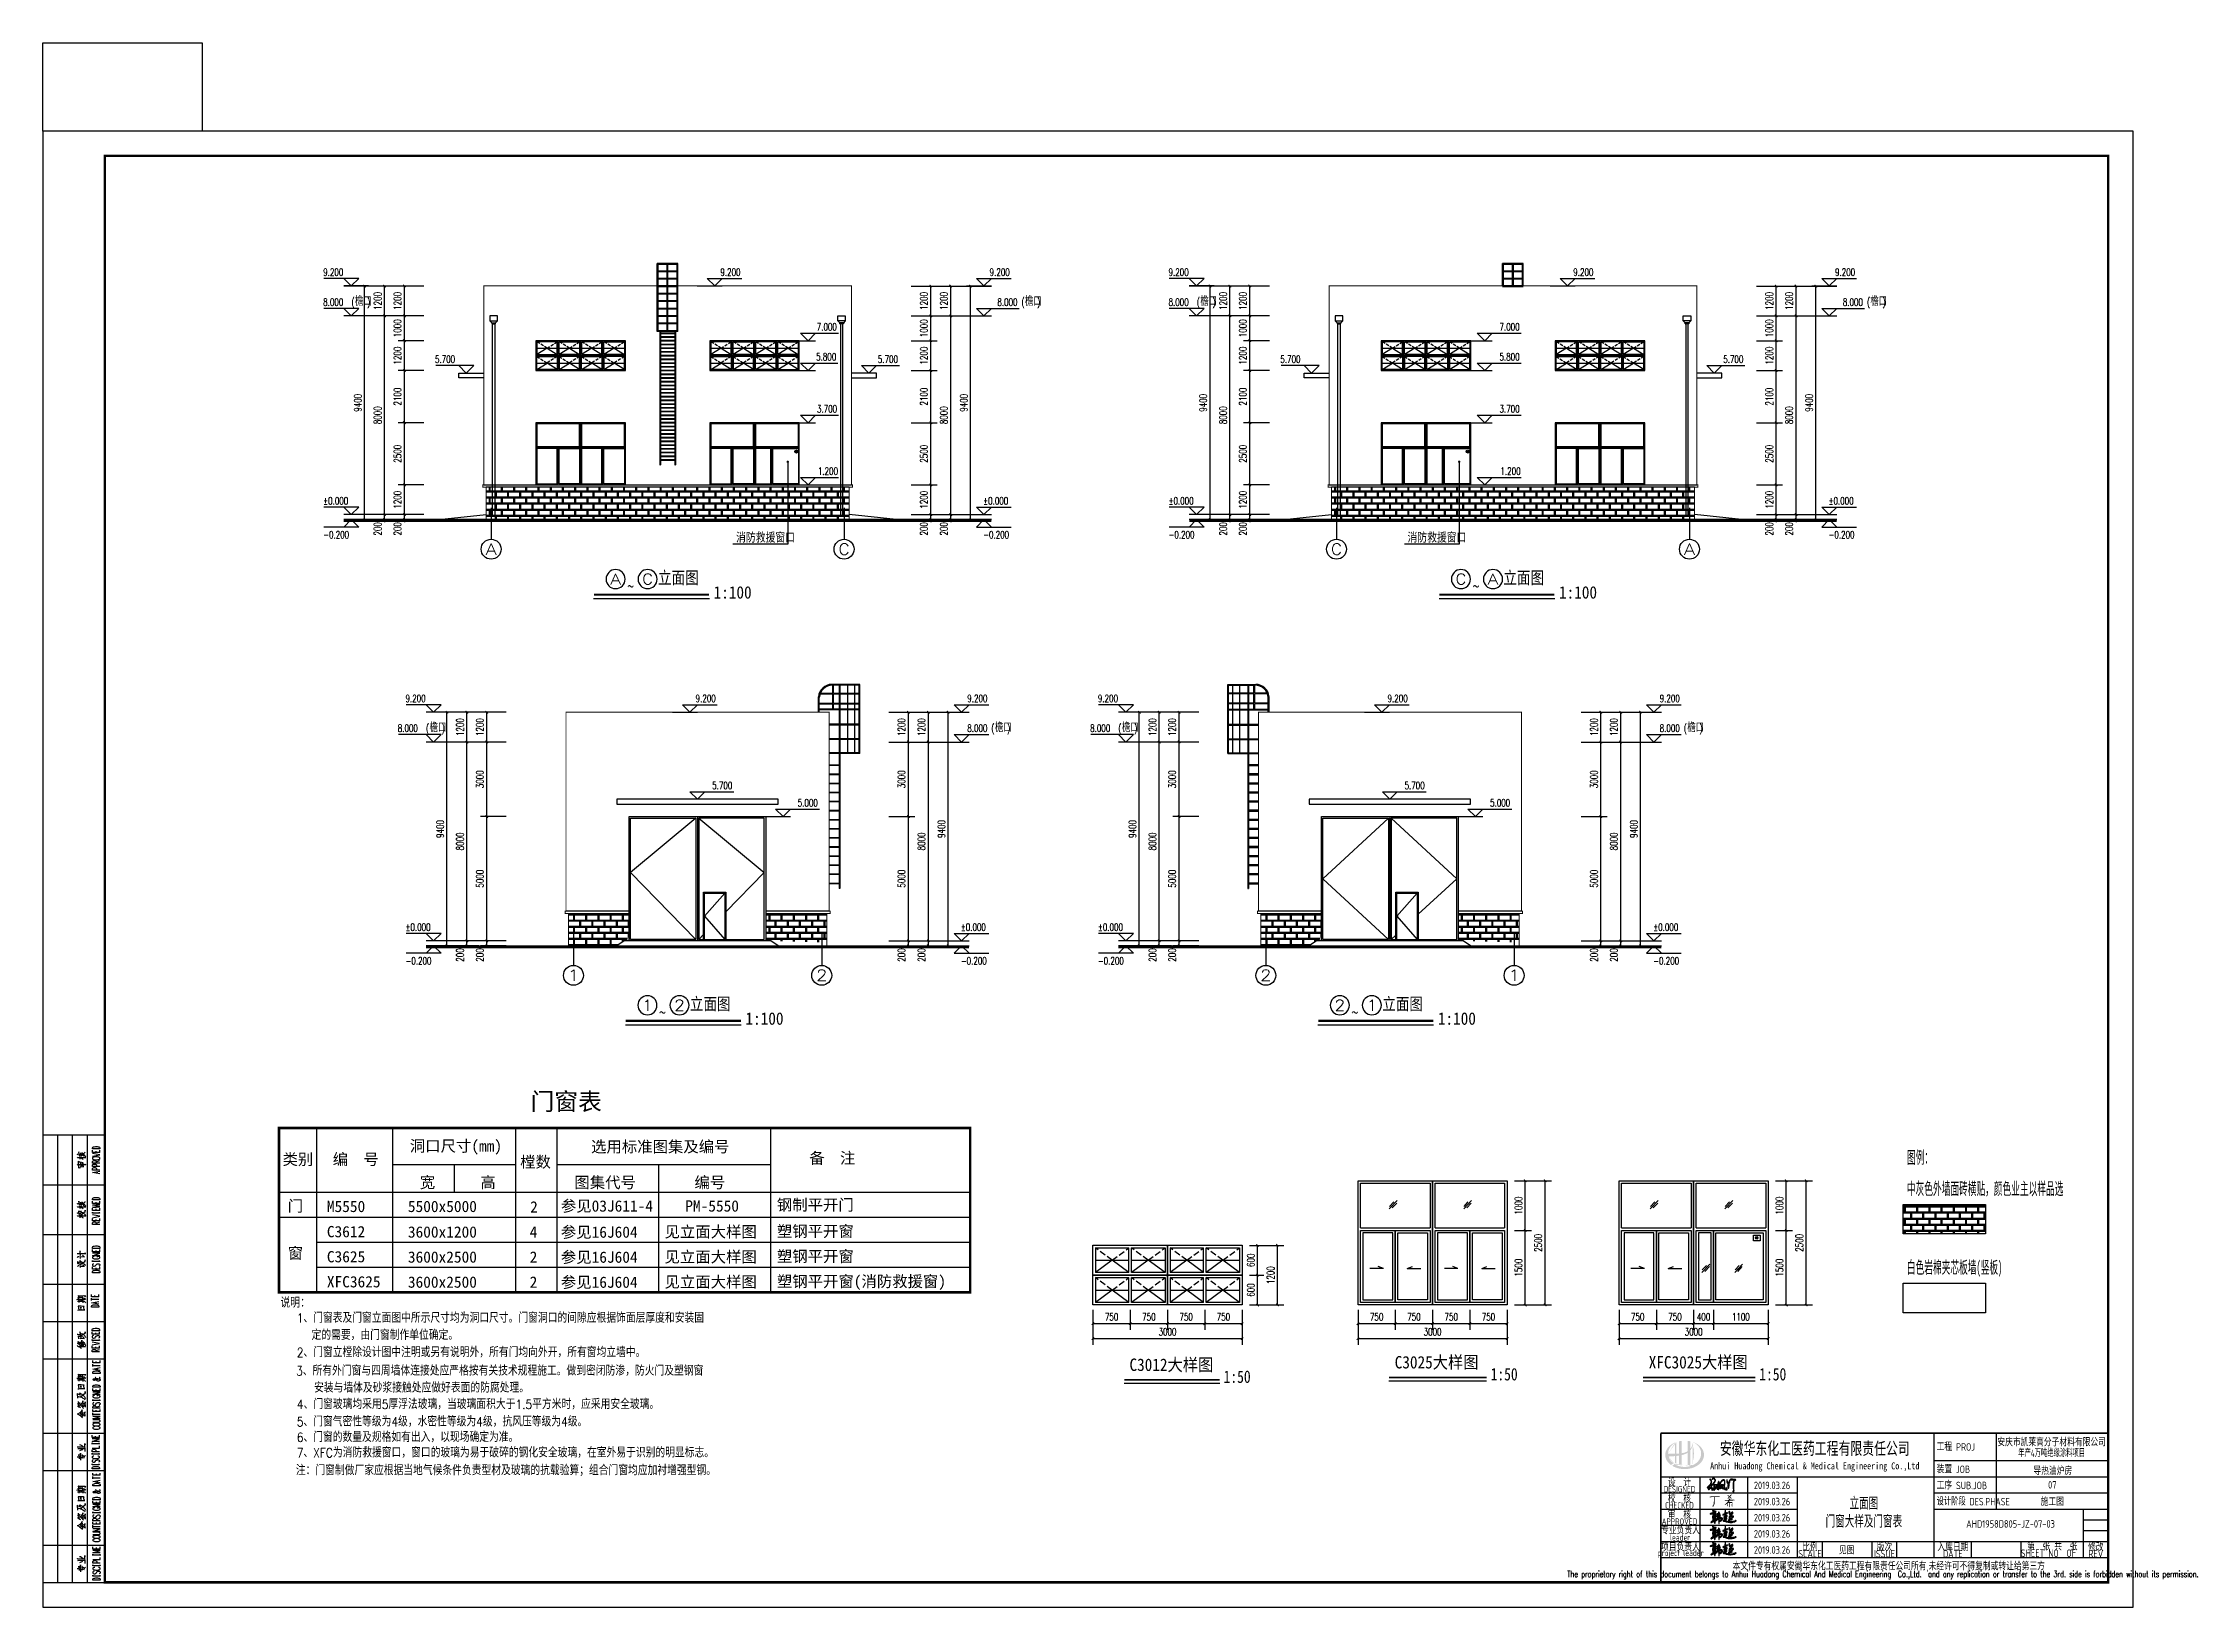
# Model space of a CAD drawing. Extents: x 4678611 to 4812712, y -485691 to -238224.
# Drawn here: x 4708672 to 4794710, y -485691 to -422737 of the extents above; entities that cross this region are included whole.
import ezdxf
from ezdxf.enums import TextEntityAlignment as Align

# ---------------------------------------------------------------- set-up
doc = ezdxf.new("R2010")
doc.units = 0
doc.header["$LTSCALE"] = 1000
doc.header["$MEASUREMENT"] = 0
doc.linetypes.add('DASH', pattern=[0.35, 0.25, -0.1])
doc.layers.get('0').update_dxf_attribs({"linetype": 'CONTINUOUS'})
doc.layers.get('Defpoints').update_dxf_attribs({"linetype": 'CONTINUOUS'})
doc.layers.add('_0', color=7, linetype='CONTINUOUS', lineweight=25)
for name, color, linetype in [('AXIS', 3, 'CONTINUOUS'), ('AXIS_TEXT', 7, 'CONTINUOUS'), ('DIM', 7, 'CONTINUOUS'), ('DIM_ELEV', 3, 'CONTINUOUS'), ('DIM_LEAD', 3, 'CONTINUOUS'), ('E_STRM', 7, 'CONTINUOUS'), ('E_WINDOW', 4, 'CONTINUOUS'), ('HATCH', 8, 'CONTINUOUS'), ('PUB_DIM', 3, 'CONTINUOUS'), ('PUB_HATCH', 8, 'CONTINUOUS'), ('PUB_TEXT', 7, 'CONTINUOUS'), ('PUB_TITLE', 4, 'CONTINUOUS'), ('S-COLU_DIM', 3, 'CONTINUOUS'), ('WINDOW', 4, 'CONTINUOUS'), ('图名', 15, 'CONTINUOUS'), ('填充', 251, 'CONTINUOUS')]:
    doc.layers.add(name, color=color, linetype=linetype)
doc.styles.add('-宋体', font='', dxfattribs={"width": 0.8})
doc.styles.add('_HZTXT', font='txt.shx', dxfattribs={"width": 0.8, "bigfont": 'HZTXT.shx'})
doc.styles.add('_TCH_AXIS', font='COMPLEX', dxfattribs={"bigfont": 'GBCBIG'})
doc.styles.add('_TCH_DIM', font='SIMPLEX', dxfattribs={"bigfont": 'GBCBIG'})
doc.styles.add('_TCH_DIM_T3', font='SIMPLEX', dxfattribs={"width": 0.705882, "bigfont": 'GBCBIG'})
doc.styles.add('AHD', font='sceie.shx', dxfattribs={"width": 0.7, "bigfont": 'sceic.shx'})
doc.styles.add('COMPLEX', font='COMPLEX')
doc.styles.add('ECEC_TQ', font='txt_l.shx', dxfattribs={"bigfont": 'hztxt_l.shx'})
doc.styles.add('HZ1', font='txt.shx', dxfattribs={"bigfont": 'hzdx.shx'})
doc.styles.add('sceie', font='sceie.shx', dxfattribs={"bigfont": 'sceic.shx'})
doc.styles.add('STYLE-黑体', font='simhei.ttf')
doc.styles.add('宋体', font='', dxfattribs={"width": 0.7})
doc.styles.get('-宋体').set_extended_font_data('SimSun')
doc.styles.get('宋体').set_extended_font_data('SimSun')
doc.dimstyles.new('_TCH_ARCH&&100', dxfattribs={"dimtxt": 297.5, "dimasz": 100, "dimexe": 250, "dimexo": 300, "dimgap": 126.25, "dimtad": 1, "dimdec": 0, "dimzin": 0, "dimdsep": 46, "dimtxsty": '_TCH_DIM_T3', "dimblk": 'ARCHTICK', "dimcen": 0.09, "dimclrt": 7, "dimazin": 2, "dimtfac": 1, "dimtdec": 0, "dimtix": 1, "dimtmove": 2, "dimatfit": 3, "dimfxl": 0, "dimtolj": 1, "dimtzin": 0, "dimarcsym": 0})

msp = doc.modelspace()

# ---------------------------------------------------------------- texts
at = {"color": 4, "style": 'HZ1', "width": 0.85}
for s, p in [('说明：', (4718239.8, -473630.1)), ('1、门窗表及门窗立面图中所示尺寸均为洞口尺寸。门窗洞口的间隙应根据饰面层厚度和安装固', (4718889.4, -474239.8, -11948.3)), ('定的需要，由门窗制作单位确定。', (4719487.6, -474929.4, -11948.3)), ('2、门窗立樘除设计图中注明或另有说明外，所有门均向外开，所有窗均立墙中。', (4718889.4, -475622.9, -11948.3)), ('3、所有外门窗与四周墙体连接处应严格按有关技术规程施工。做到密闭防渗，防火门及塑钢窗', (4718862, -476365.3)), ('安装与墙体及砂浆接触处应做好表面的防腐处理。', (4719586.3, -477049.5)), ('4、门窗玻璃均采用5厚浮法玻璃，当玻璃面积大于1.5平方米时，应采用安全玻璃。', (4718895.5, -477712.5, -23896.7)), ('5、门窗气密性等级为4级，水密性等级为4级，抗风压等级为4级。', (4718889.4, -478413, -11948.3)), ('6、门窗的数量及规格如有出入，以现场确定为准。', (4718889.4, -479036.5, -11948.3)), ('注：门窗制做厂家应根据当地气候条件负责型材及玻璃的抗载验算；组合门窗均应加衬增强型钢。', (4718854.4, -480373, -23896.7)), ('7、XFC为消防救援窗口，窗口的玻璃为易于破碎的钢化安全玻璃，在室外易于识别的明显标志。', (4718889.4, -479660, -11948.3))]:
    msp.add_text(s, height=370, dxfattribs=at).set_placement(p)
for s, height, style, width, p in [('安徽华东化工医药工程有限责任公司', 500, '宋体', 0.7, (4779967.4, -479290.7)), ('安庆市凯莱高分子材料有限公司', 300, 'sceie', 0.8, (4789496.2, -479020.6)), ('Anhui Huadong Chemical & Medical Engineering Co.,Ltd', 280, '宋体', 0.85, (4779967.4, -480040.7)), ('年产4万吨绝缘涂料项目', 300, 'sceie', 0.65, (4789496.2, -479455.6)), ('导热油炉房', 300, 'sceie', 0.8, (4789544, -480176.7)), ('DESIGNED', 250, 'AHD', 0.8, (4774522.5, -480940.7)), ('DESIGNED', 250, 'AHD', 0.8, (4774522.5, -480940.7)), ('设  计', 300, 'AHD', 0.8, (4774522.5, -480640.7)), ('设  计', 300, 'AHD', 0.8, (4774522.5, -480640.7)), ('2019.03.26', 300, 'AHD', 0.8, (4778247.3, -480787.4)), ('07', 300, 'sceie', 0.8, (4789522.5, -480765.7)), ('CHECKED', 250, 'AHD', 0.8, (4774522.5, -481590.7)), ('CHECKED', 250, 'AHD', 0.8, (4774522.5, -481590.7)), ('校  核', 300, 'AHD', 0.8, (4774522.5, -481290.7)), ('校  核', 300, 'AHD', 0.8, (4774522.5, -481290.7)), ('审  核', 300, 'AHD', 0.8, (4774522.5, -481940.7)), ('审  核', 300, 'AHD', 0.8, (4774522.5, -481940.7)), ('2019.03.26', 300, 'AHD', 0.8, (4778247.3, -481437.4)), ('立面图', 500, 'AHD', 0.7, (4781941.4, -481483.1)), ('施工图', 300, 'sceie', 0.8, (4789522.5, -481415.7)), ('APPROVED', 250, 'AHD', 0.8, (4774522.5, -482240.7)), ('APPROVED', 250, 'AHD', 0.8, (4774522.5, -482240.7)), ('专业负责人', 300, 'AHD', 0.8, (4774565.4, -482560.7)), ('2019.03.26', 300, 'AHD', 0.8, (4778247.3, -482087.4)), ('2019.03.26', 300, 'AHD', 0.8, (4778247.3, -482737.4)), ('门窗大样及门窗表', 500, 'AHD', 0.7, (4781941.4, -482209.4)), ('project leader', 250, 'AHD', 0.8, (4774572.5, -483540.7)), ('项目负责人', 300, 'AHD', 0.8, (4774562.5, -483240.7)), ('leader', 250, 'AHD', 0.8, (4774552.5, -482880.7)), ('2019.03.26', 300, 'AHD', 0.8, (4778247.3, -483387.4)), ('SCALE', 300, 'sceie', 0.8, (4779772.5, -483540.7)), ('比例', 300, 'sceie', 0.8, (4779772.5, -483240.7)), ('见图', 300, 'sceie', 0.8, (4781248.4, -483377.7)), ('ISSUE', 300, 'sceie', 0.8, (4782772.5, -483540.7)), ('版次', 300, 'sceie', 0.8, (4782772.5, -483240.7)), ('入库日期', 300, 'sceie', 0.8, (4785522.5, -483240.7)), ('DATE', 300, 'sceie', 0.8, (4785522.5, -483540.7)), ('SHEET NO  OF  ', 300, 'sceie', 0.8, (4789522.5, -483515.7)), ('第  张 共  张', 300, 'sceie', 0.8, (4789522.5, -483215.7)), ('REV', 300, 'sceie', 0.8, (4791272.5, -483540.7)), ('修改', 300, 'sceie', 0.8, (4791272.5, -483240.7)), ('The proprietary right of this document belongs to Anhui Huadong Chemical And Medical Engineering  Co.,Ltd.  and any replication or transfer to the 3rd. side is forbidden without its permission. ', 250, 'ECEC_TQ', 0.72, (4782772.5, -484390.7)), ('本文件专有权属安徽华东化工医药工程有限责任公司所有,未经许可不得复制或转让给第三方', 300, 'sceie', 0.8, (4782943.6, -484039.7))]:
    msp.add_text(s, height=height, dxfattribs=dict(style=style, width=width)).set_placement(p, align=Align.MIDDLE)
at = {"style": 'sceie'}
for s, width, p in [('工程 PROJ', 0.8, (4784869.3, -479390.7)), ('装置 JOB', 0.8, (4784869.3, -480290.7)), ('工序 SUB.JOB', 0.8, (4784869.3, -480940.7)), ('设计阶段 DES.PHASE', 0.75, (4784869.3, -481590.7))]:
    msp.add_text(s, height=300, dxfattribs=dict(at, width=width)).set_placement(p)
at = {"style": 'sceie', "width": 0.8}
msp.add_attdef('AHD1958D805-JZ-07-03', text='200320-02-040', height=300, dxfattribs=at).set_placement((4787843.3, -482337), align=Align.MIDDLE)
at = {"layer": 'AXIS_TEXT', "color": 0, "style": '_TCH_AXIS'}
for s, width, p, p2 in [('A', 1.166667, (4726484.6, -443341.3), (4726937.1, -443341.3)), ('C', 1.4, (4740685.2, -443341.3), (4741137.7, -443341.3)), ('C', 1.4, (4760497.3, -443341.3), (4760949.9, -443341.3)), ('A', 1.166667, (4774697.9, -443341.3), (4775150.5, -443341.3)), ('1', 2.333333, (4729797.6, -460489.9), (4730250.2, -460489.9)), ('2', 1.5, (4739786.8, -460489.9), (4740239.4, -460489.9)), ('2', 1.5, (4757654.5, -460489.9), (4758107, -460489.9)), ('1', 2.333333, (4767643.7, -460489.9), (4768096.2, -460489.9))]:
    msp.add_text(s, height=452.5, dxfattribs=dict(at, width=width)).set_placement(p, p2, align=Align.FIT)
at = {"layer": 'PUB_DIM', "style": '_HZTXT', "width": 0.8}
for p in [(4736567, -442847.9, 3517.8), (4763579.7, -442847.9, 3517.8)]:
    msp.add_text('消防救援窗口', height=365.69, dxfattribs=at).set_placement(p)
at = {"layer": 'PUB_TEXT', "style": '_TCH_DIM', "width": 0.705882}
for s, p in [('9.200', (4719954.5, -432118.9)), ('9.200', (4735934.4, -432118.9)), ('9.200', (4746768.4, -432118.9)), ('9.200', (4753967.2, -432118.9)), ('9.200', (4770250.5, -432118.9)), ('9.200', (4780781.1, -432118.9)), ('8.000', (4719954.5, -433321.4)), ('(', (4721092.5, -433321.4)), (')', (4721724, -433321.4)), ('8.000', (4747080.3, -433321.4)), ('(', (4748050.3, -433321.4)), (')', (4748681.8, -433321.4)), ('8.000', (4753967.2, -433321.4)), ('(', (4755105.2, -433321.4)), (')', (4755736.7, -433321.4)), ('8.000', (4781093.1, -433321.4)), ('(', (4782063.1, -433321.4)), (')', (4782694.6, -433321.4)), ('7.000', (4739812.6, -434321.4)), ('7.000', (4767281.5, -434321.4)), ('5.700', (4724452.7, -435621.4)), ('5.800', (4739787.9, -435521.4)), ('5.700', (4742270.3, -435621.4)), ('5.700', (4758465.4, -435621.4)), ('5.800', (4767281.5, -435521.4)), ('5.700', (4776283, -435621.4)), ('3.700', (4739822.1, -437621.4)), ('3.700', (4767281.5, -437621.4)), ('1.200', (4739857.8, -440121.4)), ('1.200', (4767321.5, -440121.4)), ('%%P0.000', (4719954.5, -441321.4)), ('%%P0.000', (4746508.4, -441321.4)), ('%%P0.000', (4753967.2, -441321.4)), ('%%P0.000', (4780521.1, -441321.4)), ('-0.200', (4719954.5, -442681.4)), ('-0.200', (4746508.4, -442681.4)), ('-0.200', (4753967.2, -442681.4)), ('-0.200', (4780521.1, -442681.4)), ('9.200', (4723267, -449267.6)), ('9.200', (4734939.8, -449267.6)), ('9.200', (4745869.5, -449267.6)), ('9.200', (4751123.8, -449267.6)), ('9.200', (4762778.9, -449267.6)), ('9.200', (4773726.3, -449267.6)), ('8.000', (4722955, -450470.1)), ('(', (4724093, -450470.1)), (')', (4724724.5, -450470.1)), ('8.000', (4745869.5, -450470.1)), ('(', (4746839.5, -450470.1)), (')', (4747470.9, -450470.1)), ('8.000', (4750811.9, -450470.1)), ('(', (4751949.9, -450470.1)), (')', (4752581.4, -450470.1)), ('8.000', (4773726.3, -450470.1)), ('(', (4774696.3, -450470.1)), (')', (4775327.8, -450470.1)), ('5.700', (4735604.7, -452770.1)), ('5.700', (4763461.5, -452770.1)), ('5.000', (4739046.7, -453470.1)), ('5.000', (4766903.5, -453470.1)), ('%%P0.000', (4723267, -458470.1)), ('%%P0.000', (4745609.5, -458470.1)), ('%%P0.000', (4751123.8, -458470.1)), ('%%P0.000', (4773466.3, -458470.1)), ('-0.200', (4723267, -459830.1)), ('-0.200', (4745609.5, -459830.1)), ('-0.200', (4751123.8, -459830.1)), ('-0.200', (4773466.3, -459830.1))]:
    msp.add_text(s, height=297.5, dxfattribs=at).set_placement(p)
at = {"layer": 'PUB_TEXT', "style": '_TCH_DIM'}
for p in [(4721232.5, -433321.4), (4748190.3, -433321.4), (4755245.2, -433321.4), (4782203.1, -433321.4), (4724233, -450470.1), (4746979.5, -450470.1), (4752089.9, -450470.1), (4774836.3, -450470.1)]:
    msp.add_text('檐口', height=337.59, dxfattribs=at).set_placement(p)
at = {"layer": 'PUB_TEXT', "linetype": 'Continuous', "style": '-宋体'}
for s, height, p in [('门窗表', 700, (4728299.6, -465688.8)), ('洞口尺寸(mm)', 453.6, (4723440.8, -467355.9)), ('选用标准图集及编号', 453.6, (4730733.4, -467384.8)), ('类别', 453.6, (4718319, -467891.2)), ('编  号', 453.6, (4720339.2, -467891.2)), ('樘数', 453.6, (4727877.9, -467998.4)), ('备  注', 453.6, (4739511.3, -467843.2)), ('宽', 453.6, (4723842.5, -468820.1)), ('高', 453.6, (4726279.2, -468820.1)), ('图集代号', 453.6, (4730061.5, -468823.8)), ('编号', 453.6, (4734892.4, -468823.8)), ('门', 453.6, (4718527.3, -469769.9)), ('2', 453.6, (4728282.3, -469809)), ('4', 453.6, (4728262.5, -470817)), ('窗', 453.6, (4718527.3, -471668.2)), ('2', 453.6, (4728262.5, -471825)), ('2', 453.6, (4728262.5, -472833))]:
    msp.add_text(s, height=height, dxfattribs=at).set_placement(p)
at = {"layer": 'PUB_TEXT', "color": 7, "linetype": 'Continuous', "style": 'STYLE-黑体', "width": 0.5}
for s, height, p in [('图例：', 499.79, (4783673.6, -467839.6)), ('中灰色外墙面砖横贴，颜色业主以样品选', 499.794, (4783673.6, -469092.3)), ('白色岩棉夹芯板墙(竖板)', 499.794, (4783673.6, -472260.6))]:
    msp.add_text(s, height=height, dxfattribs=at).set_placement(p)
at = {"layer": 'PUB_TEXT', "color": 4, "linetype": 'Continuous', "style": '-宋体'}
for s, p in [('M5550', (4720103, -469788.7)), ('5500x5000', (4723362.4, -469788.7)), ('C3612', (4720103, -470803.6)), ('3600x1200', (4723362.4, -470817.4)), ('C3625', (4720103, -471811.6)), ('3600x2500', (4723362.4, -471825.4)), ('XFC3625', (4720103, -472819.6)), ('3600x2500', (4723362.4, -472833.4))]:
    msp.add_text(s, height=453.6, dxfattribs=at).set_placement(p)
at = {"layer": 'PUB_TEXT', "color": 6, "linetype": 'Continuous', "style": '-宋体'}
for s, p in [('参见03J611-4', (4729517.8, -469770.7)), ('PM-5550', (4734523.1, -469770.7)), ('钢制平开门', (4738208.3, -469725.7)), ('参见16J604', (4729517.8, -470821.7)), ('见立面大样图', (4733688, -470807.6)), ('塑钢平开窗', (4738208.3, -470787.4)), ('参见16J604', (4729517.8, -471829.7)), ('见立面大样图', (4733688, -471815.6)), ('塑钢平开窗', (4738208.3, -471795.4)), ('参见16J604', (4729517.8, -472837.7)), ('见立面大样图', (4733688, -472823.6)), ('塑钢平开窗(消防救援窗)', (4738208.3, -472803.4))]:
    msp.add_text(s, height=453.6, dxfattribs=at).set_placement(p)
at = {"layer": '图名', "style": '宋体'}
for s, width, p in [('立面图', 0.8, (4733425.5, -444513.8)), ('立面图', 0.8, (4767438.2, -444513.8)), ('~', 0.8, (4732187.4, -444861.1)), ('1:100', 0.9, (4735662.7, -445103.5)), ('~', 0.8, (4766200.2, -444861.1)), ('1:100', 0.9, (4769675.4, -445103.5)), ('立面图', 0.8, (4734707.6, -461662.5)), ('立面图', 0.8, (4762564.4, -461662.5)), ('~', 0.8, (4733469.6, -462009.8)), ('1:100', 0.9, (4736944.8, -462252.1)), ('~', 0.8, (4761326.4, -462009.8)), ('1:100', 0.9, (4764801.7, -462252.1)), ('C3012大样图', 0.9, (4752395.1, -476183.2)), ('C3025大样图', 0.9, (4763065.4, -476082.2)), ('XFC3025大样图', 0.9, (4773285.8, -476082.2)), ('1:50', 0.8, (4756182.1, -476664.1)), ('1:50', 0.8, (4766925, -476563.1)), ('1:50', 0.8, (4777732.3, -476563.1))]:
    msp.add_text(s, height=500, dxfattribs=dict(at, width=width)).set_placement(p)

# ---------------------------------------------------------------- blocks, each defined once
blk = doc.blocks.new('_ArchTick')
at = {"color": 0, "linetype": 'ByBlock', "const_width": 0.4}
blk.add_lwpolyline([(-0.5, -0.5), (0.5, 0.5)], dxfattribs=at)
blk = doc.blocks.new('*D26')
at = {"layer": 'Defpoints', "color": 0}
for p in [(4775892, -473428), (4778092, -473428), (4778092, -474280)]:
    blk.add_point(p, dxfattribs=at)
at = {"layer": 'PUB_DIM', "color": 0, "lineweight": -2}
for p, q in [((4775892, -473728), (4775892, -474530)), ((4778092, -473728), (4778092, -474530)), ((4775892, -474280), (4778092, -474280))]:
    blk.add_line(p, q, dxfattribs=at)
at = {"layer": 'PUB_DIM', "color": 0, "lineweight": -2, "xscale": 100, "yscale": 100, "zscale": 100, "rotation": 180}
blk.add_blockref('_ArchTick', (4775892, -474280), dxfattribs=at)
at = {"layer": 'PUB_DIM', "color": 0, "lineweight": -2, "xscale": 100, "yscale": 100, "zscale": 100}
blk.add_blockref('_ArchTick', (4778092, -474280), dxfattribs=at)
at = {"layer": 'PUB_DIM', "color": 7, "insert": (4776992, -474005), "char_height": 297.5, "attachment_point": 5, "style": '_TCH_DIM_T3'}
blk.add_mtext('\\A1;1100', dxfattribs=at)
blk = doc.blocks.new('*D27')
at = {"layer": 'Defpoints', "color": 0}
for p in [(4775092, -473428), (4775892, -473428), (4775892, -474280)]:
    blk.add_point(p, dxfattribs=at)
at = {"layer": 'PUB_DIM', "color": 0, "lineweight": -2}
for p, q in [((4775092, -473728), (4775092, -474530)), ((4775892, -473728), (4775892, -474530)), ((4775092, -474280), (4775892, -474280))]:
    blk.add_line(p, q, dxfattribs=at)
at = {"layer": 'PUB_DIM', "color": 0, "lineweight": -2, "xscale": 100, "yscale": 100, "zscale": 100, "rotation": 180}
blk.add_blockref('_ArchTick', (4775092, -474280), dxfattribs=at)
at = {"layer": 'PUB_DIM', "color": 0, "lineweight": -2, "xscale": 100, "yscale": 100, "zscale": 100}
blk.add_blockref('_ArchTick', (4775892, -474280), dxfattribs=at)
at = {"layer": 'PUB_DIM', "color": 7, "insert": (4775492, -474005), "char_height": 297.5, "attachment_point": 5, "style": '_TCH_DIM_T3'}
blk.add_mtext('\\A1;400', dxfattribs=at)
blk = doc.blocks.new('*D28')
at = {"layer": 'Defpoints', "color": 0}
for p in [(4773592, -473428), (4775092, -473428), (4775092, -474280)]:
    blk.add_point(p, dxfattribs=at)
at = {"layer": 'PUB_DIM', "color": 0, "lineweight": -2}
for p, q in [((4773592, -473728), (4773592, -474530)), ((4775092, -473728), (4775092, -474530)), ((4773592, -474280), (4775092, -474280))]:
    blk.add_line(p, q, dxfattribs=at)
at = {"layer": 'PUB_DIM', "color": 0, "lineweight": -2, "xscale": 100, "yscale": 100, "zscale": 100, "rotation": 180}
blk.add_blockref('_ArchTick', (4773592, -474280), dxfattribs=at)
at = {"layer": 'PUB_DIM', "color": 0, "lineweight": -2, "xscale": 100, "yscale": 100, "zscale": 100}
blk.add_blockref('_ArchTick', (4775092, -474280), dxfattribs=at)
at = {"layer": 'PUB_DIM', "color": 7, "insert": (4774342, -474005), "char_height": 297.5, "attachment_point": 5, "style": '_TCH_DIM_T3'}
blk.add_mtext('\\A1;750', dxfattribs=at)
blk = doc.blocks.new('*D29')
at = {"layer": 'Defpoints', "color": 0}
for p in [(4772092, -473428), (4773592, -473428), (4773592, -474280)]:
    blk.add_point(p, dxfattribs=at)
at = {"layer": 'PUB_DIM', "color": 0, "lineweight": -2}
for p, q in [((4772092, -473728), (4772092, -474530)), ((4773592, -473728), (4773592, -474530)), ((4772092, -474280), (4773592, -474280))]:
    blk.add_line(p, q, dxfattribs=at)
at = {"layer": 'PUB_DIM', "color": 0, "lineweight": -2, "xscale": 100, "yscale": 100, "zscale": 100, "rotation": 180}
blk.add_blockref('_ArchTick', (4772092, -474280), dxfattribs=at)
at = {"layer": 'PUB_DIM', "color": 0, "lineweight": -2, "xscale": 100, "yscale": 100, "zscale": 100}
blk.add_blockref('_ArchTick', (4773592, -474280), dxfattribs=at)
at = {"layer": 'PUB_DIM', "color": 7, "insert": (4772842, -474005), "char_height": 297.5, "attachment_point": 5, "style": '_TCH_DIM_T3'}
blk.add_mtext('\\A1;750', dxfattribs=at)
blk = doc.blocks.new('*D30')
at = {"layer": 'Defpoints', "color": 0}
for p in [(4778392, -468528), (4779621, -468528), (4778392, -473528)]:
    blk.add_point(p, dxfattribs=at)
at = {"layer": 'PUB_DIM', "color": 0, "lineweight": -2}
for p, q in [((4778692, -468528), (4779871, -468528)), ((4779621, -473528), (4779621, -468528)), ((4778692, -473528), (4779871, -473528))]:
    blk.add_line(p, q, dxfattribs=at)
at = {"layer": 'PUB_DIM', "color": 0, "lineweight": -2, "xscale": 100, "yscale": 100, "zscale": 100}
for p, rotation in [((4779621, -468528), 90), ((4779621, -473528), 270)]:
    blk.add_blockref('_ArchTick', p, dxfattribs=dict(at, rotation=rotation))
at = {"layer": 'PUB_DIM', "color": 7, "insert": (4779346, -471028), "char_height": 297.5, "attachment_point": 5, "rotation": 90, "style": '_TCH_DIM_T3'}
blk.add_mtext('\\A1;2500', dxfattribs=at)
blk = doc.blocks.new('*D31')
at = {"layer": 'Defpoints', "color": 0}
for p in [(4778092, -468528), (4778821, -468528), (4778092, -470527)]:
    blk.add_point(p, dxfattribs=at)
at = {"layer": 'PUB_DIM', "color": 0, "lineweight": -2}
for p, q in [((4778392, -468528), (4779071, -468528)), ((4778821, -470527), (4778821, -468528)), ((4778392, -470527), (4779071, -470527))]:
    blk.add_line(p, q, dxfattribs=at)
at = {"layer": 'PUB_DIM', "color": 0, "lineweight": -2, "xscale": 100, "yscale": 100, "zscale": 100}
for p, rotation in [((4778821, -468528), 90), ((4778821, -470527), 270)]:
    blk.add_blockref('_ArchTick', p, dxfattribs=dict(at, rotation=rotation))
at = {"layer": 'PUB_DIM', "color": 7, "insert": (4778546, -469527), "char_height": 297.5, "attachment_point": 5, "rotation": 90, "style": '_TCH_DIM_T3'}
blk.add_mtext('\\A1;1000', dxfattribs=at)
blk = doc.blocks.new('*D32')
at = {"layer": 'Defpoints', "color": 0}
for p in [(4778092, -470527), (4778821, -470527), (4778092, -473528)]:
    blk.add_point(p, dxfattribs=at)
at = {"layer": 'PUB_DIM', "color": 0, "lineweight": -2}
for p, q in [((4778392, -470527), (4779071, -470527)), ((4778821, -473528), (4778821, -470527)), ((4778392, -473528), (4779071, -473528))]:
    blk.add_line(p, q, dxfattribs=at)
at = {"layer": 'PUB_DIM', "color": 0, "lineweight": -2, "xscale": 100, "yscale": 100, "zscale": 100}
for p, rotation in [((4778821, -470527), 90), ((4778821, -473528), 270)]:
    blk.add_blockref('_ArchTick', p, dxfattribs=dict(at, rotation=rotation))
at = {"layer": 'PUB_DIM', "color": 7, "insert": (4778546, -472027), "char_height": 297.5, "attachment_point": 5, "rotation": 90, "style": '_TCH_DIM_T3'}
blk.add_mtext('\\A1;1500', dxfattribs=at)
blk = doc.blocks.new('*D33')
at = {"layer": 'Defpoints', "color": 0}
for p in [(4772092, -473678), (4778092, -473678), (4778092, -474880)]:
    blk.add_point(p, dxfattribs=at)
at = {"layer": 'PUB_DIM', "color": 0, "lineweight": -2}
for p, q in [((4772092, -473978), (4772092, -475130)), ((4778092, -473978), (4778092, -475130)), ((4772092, -474880), (4778092, -474880))]:
    blk.add_line(p, q, dxfattribs=at)
at = {"layer": 'PUB_DIM', "color": 0, "lineweight": -2, "xscale": 100, "yscale": 100, "zscale": 100, "rotation": 180}
blk.add_blockref('_ArchTick', (4772092, -474880), dxfattribs=at)
at = {"layer": 'PUB_DIM', "color": 0, "lineweight": -2, "xscale": 100, "yscale": 100, "zscale": 100}
blk.add_blockref('_ArchTick', (4778092, -474880), dxfattribs=at)
at = {"layer": 'PUB_DIM', "color": 7, "insert": (4775092, -474605), "char_height": 297.5, "attachment_point": 5, "style": '_TCH_DIM_T3'}
blk.add_mtext('\\A1;3000', dxfattribs=at)
blk = doc.blocks.new('*D34')
at = {"layer": 'Defpoints', "color": 0}
for p in [(4757225, -471128), (4758349, -471128), (4757225, -473528)]:
    blk.add_point(p, dxfattribs=at)
at = {"layer": 'PUB_DIM', "color": 0, "lineweight": -2}
for p, q in [((4757525, -471128), (4758599, -471128)), ((4758349, -473528), (4758349, -471128)), ((4757525, -473528), (4758599, -473528))]:
    blk.add_line(p, q, dxfattribs=at)
at = {"layer": 'PUB_DIM', "color": 0, "lineweight": -2, "xscale": 100, "yscale": 100, "zscale": 100}
for p, rotation in [((4758349, -471128), 90), ((4758349, -473528), 270)]:
    blk.add_blockref('_ArchTick', p, dxfattribs=dict(at, rotation=rotation))
at = {"layer": 'PUB_DIM', "color": 7, "insert": (4758074, -472328), "char_height": 297.5, "attachment_point": 5, "rotation": 90, "style": '_TCH_DIM_T3'}
blk.add_mtext('\\A1;1200', dxfattribs=at)
blk = doc.blocks.new('*D35')
at = {"layer": 'Defpoints', "color": 0}
for p in [(4756925, -471128), (4757549, -471128), (4756925, -472328)]:
    blk.add_point(p, dxfattribs=at)
at = {"layer": 'PUB_DIM', "color": 0, "lineweight": -2}
for p, q in [((4757225, -471128), (4757799, -471128)), ((4757549, -472328), (4757549, -471128)), ((4757225, -472328), (4757799, -472328))]:
    blk.add_line(p, q, dxfattribs=at)
at = {"layer": 'PUB_DIM', "color": 0, "lineweight": -2, "xscale": 100, "yscale": 100, "zscale": 100}
for p, rotation in [((4757549, -471128), 90), ((4757549, -472328), 270)]:
    blk.add_blockref('_ArchTick', p, dxfattribs=dict(at, rotation=rotation))
at = {"layer": 'PUB_DIM', "color": 7, "insert": (4757274, -471728), "char_height": 297.5, "attachment_point": 5, "rotation": 90, "style": '_TCH_DIM_T3'}
blk.add_mtext('\\A1;600', dxfattribs=at)
blk = doc.blocks.new('*D36')
at = {"layer": 'Defpoints', "color": 0}
for p in [(4756925, -472328), (4757549, -472328), (4756925, -473528)]:
    blk.add_point(p, dxfattribs=at)
at = {"layer": 'PUB_DIM', "color": 0, "lineweight": -2}
for p, q in [((4757225, -472328), (4757799, -472328)), ((4757549, -473528), (4757549, -472328)), ((4757225, -473528), (4757799, -473528))]:
    blk.add_line(p, q, dxfattribs=at)
at = {"layer": 'PUB_DIM', "color": 0, "lineweight": -2, "xscale": 100, "yscale": 100, "zscale": 100}
for p, rotation in [((4757549, -472328), 90), ((4757549, -473528), 270)]:
    blk.add_blockref('_ArchTick', p, dxfattribs=dict(at, rotation=rotation))
at = {"layer": 'PUB_DIM', "color": 7, "insert": (4757274, -472928), "char_height": 297.5, "attachment_point": 5, "rotation": 90, "style": '_TCH_DIM_T3'}
blk.add_mtext('\\A1;600', dxfattribs=at)
blk = doc.blocks.new('*D37')
at = {"layer": 'Defpoints', "color": 0}
for p in [(4755425, -473428), (4756925, -473428), (4756925, -474280)]:
    blk.add_point(p, dxfattribs=at)
at = {"layer": 'PUB_DIM', "color": 0, "lineweight": -2}
for p, q in [((4755425, -473728), (4755425, -474530)), ((4756925, -473728), (4756925, -474530)), ((4755425, -474280), (4756925, -474280))]:
    blk.add_line(p, q, dxfattribs=at)
at = {"layer": 'PUB_DIM', "color": 0, "lineweight": -2, "xscale": 100, "yscale": 100, "zscale": 100, "rotation": 180}
blk.add_blockref('_ArchTick', (4755425, -474280), dxfattribs=at)
at = {"layer": 'PUB_DIM', "color": 0, "lineweight": -2, "xscale": 100, "yscale": 100, "zscale": 100}
blk.add_blockref('_ArchTick', (4756925, -474280), dxfattribs=at)
at = {"layer": 'PUB_DIM', "color": 7, "insert": (4756175, -474005), "char_height": 297.5, "attachment_point": 5, "style": '_TCH_DIM_T3'}
blk.add_mtext('\\A1;750', dxfattribs=at)
blk = doc.blocks.new('*D38')
at = {"layer": 'Defpoints', "color": 0}
for p in [(4753925, -473428), (4755425, -473428), (4755425, -474280)]:
    blk.add_point(p, dxfattribs=at)
at = {"layer": 'PUB_DIM', "color": 0, "lineweight": -2}
for p, q in [((4753925, -473728), (4753925, -474530)), ((4755425, -473728), (4755425, -474530)), ((4753925, -474280), (4755425, -474280))]:
    blk.add_line(p, q, dxfattribs=at)
at = {"layer": 'PUB_DIM', "color": 0, "lineweight": -2, "xscale": 100, "yscale": 100, "zscale": 100, "rotation": 180}
blk.add_blockref('_ArchTick', (4753925, -474280), dxfattribs=at)
at = {"layer": 'PUB_DIM', "color": 0, "lineweight": -2, "xscale": 100, "yscale": 100, "zscale": 100}
blk.add_blockref('_ArchTick', (4755425, -474280), dxfattribs=at)
at = {"layer": 'PUB_DIM', "color": 7, "insert": (4754675, -474005), "char_height": 297.5, "attachment_point": 5, "style": '_TCH_DIM_T3'}
blk.add_mtext('\\A1;750', dxfattribs=at)
blk = doc.blocks.new('*D39')
at = {"layer": 'Defpoints', "color": 0}
for p in [(4752425, -473428), (4753925, -473428), (4753925, -474280)]:
    blk.add_point(p, dxfattribs=at)
at = {"layer": 'PUB_DIM', "color": 0, "lineweight": -2}
for p, q in [((4752425, -473728), (4752425, -474530)), ((4753925, -473728), (4753925, -474530)), ((4752425, -474280), (4753925, -474280))]:
    blk.add_line(p, q, dxfattribs=at)
at = {"layer": 'PUB_DIM', "color": 0, "lineweight": -2, "xscale": 100, "yscale": 100, "zscale": 100, "rotation": 180}
blk.add_blockref('_ArchTick', (4752425, -474280), dxfattribs=at)
at = {"layer": 'PUB_DIM', "color": 0, "lineweight": -2, "xscale": 100, "yscale": 100, "zscale": 100}
blk.add_blockref('_ArchTick', (4753925, -474280), dxfattribs=at)
at = {"layer": 'PUB_DIM', "color": 7, "insert": (4753175, -474005), "char_height": 297.5, "attachment_point": 5, "style": '_TCH_DIM_T3'}
blk.add_mtext('\\A1;750', dxfattribs=at)
blk = doc.blocks.new('*D40')
at = {"layer": 'Defpoints', "color": 0}
for p in [(4750925, -473428), (4752425, -473428), (4752425, -474280)]:
    blk.add_point(p, dxfattribs=at)
at = {"layer": 'PUB_DIM', "color": 0, "lineweight": -2}
for p, q in [((4750925, -473728), (4750925, -474530)), ((4752425, -473728), (4752425, -474530)), ((4750925, -474280), (4752425, -474280))]:
    blk.add_line(p, q, dxfattribs=at)
at = {"layer": 'PUB_DIM', "color": 0, "lineweight": -2, "xscale": 100, "yscale": 100, "zscale": 100, "rotation": 180}
blk.add_blockref('_ArchTick', (4750925, -474280), dxfattribs=at)
at = {"layer": 'PUB_DIM', "color": 0, "lineweight": -2, "xscale": 100, "yscale": 100, "zscale": 100}
blk.add_blockref('_ArchTick', (4752425, -474280), dxfattribs=at)
at = {"layer": 'PUB_DIM', "color": 7, "insert": (4751675, -474005), "char_height": 297.5, "attachment_point": 5, "style": '_TCH_DIM_T3'}
blk.add_mtext('\\A1;750', dxfattribs=at)
blk = doc.blocks.new('*D41')
at = {"layer": 'Defpoints', "color": 0}
for p in [(4750925, -473678), (4756925, -473678), (4756925, -474880)]:
    blk.add_point(p, dxfattribs=at)
at = {"layer": 'PUB_DIM', "color": 0, "lineweight": -2}
for p, q in [((4750925, -473978), (4750925, -475130)), ((4756925, -473978), (4756925, -475130)), ((4750925, -474880), (4756925, -474880))]:
    blk.add_line(p, q, dxfattribs=at)
at = {"layer": 'PUB_DIM', "color": 0, "lineweight": -2, "xscale": 100, "yscale": 100, "zscale": 100, "rotation": 180}
blk.add_blockref('_ArchTick', (4750925, -474880), dxfattribs=at)
at = {"layer": 'PUB_DIM', "color": 0, "lineweight": -2, "xscale": 100, "yscale": 100, "zscale": 100}
blk.add_blockref('_ArchTick', (4756925, -474880), dxfattribs=at)
at = {"layer": 'PUB_DIM', "color": 7, "insert": (4753925, -474605), "char_height": 297.5, "attachment_point": 5, "style": '_TCH_DIM_T3'}
blk.add_mtext('\\A1;3000', dxfattribs=at)
blk = doc.blocks.new('*D42')
at = {"layer": 'Defpoints', "color": 0}
for p in [(4766089, -473428), (4767589, -473428), (4767589, -474280)]:
    blk.add_point(p, dxfattribs=at)
at = {"layer": 'PUB_DIM', "color": 0, "lineweight": -2}
for p, q in [((4766089, -473728), (4766089, -474530)), ((4767589, -473728), (4767589, -474530)), ((4766089, -474280), (4767589, -474280))]:
    blk.add_line(p, q, dxfattribs=at)
at = {"layer": 'PUB_DIM', "color": 0, "lineweight": -2, "xscale": 100, "yscale": 100, "zscale": 100, "rotation": 180}
blk.add_blockref('_ArchTick', (4766089, -474280), dxfattribs=at)
at = {"layer": 'PUB_DIM', "color": 0, "lineweight": -2, "xscale": 100, "yscale": 100, "zscale": 100}
blk.add_blockref('_ArchTick', (4767589, -474280), dxfattribs=at)
at = {"layer": 'PUB_DIM', "color": 7, "insert": (4766839, -474005), "char_height": 297.5, "attachment_point": 5, "style": '_TCH_DIM_T3'}
blk.add_mtext('\\A1;750', dxfattribs=at)
blk = doc.blocks.new('*D43')
at = {"layer": 'Defpoints', "color": 0}
for p in [(4764589, -473428), (4766089, -473428), (4766089, -474280)]:
    blk.add_point(p, dxfattribs=at)
at = {"layer": 'PUB_DIM', "color": 0, "lineweight": -2}
for p, q in [((4764589, -473728), (4764589, -474530)), ((4766089, -473728), (4766089, -474530)), ((4764589, -474280), (4766089, -474280))]:
    blk.add_line(p, q, dxfattribs=at)
at = {"layer": 'PUB_DIM', "color": 0, "lineweight": -2, "xscale": 100, "yscale": 100, "zscale": 100, "rotation": 180}
blk.add_blockref('_ArchTick', (4764589, -474280), dxfattribs=at)
at = {"layer": 'PUB_DIM', "color": 0, "lineweight": -2, "xscale": 100, "yscale": 100, "zscale": 100}
blk.add_blockref('_ArchTick', (4766089, -474280), dxfattribs=at)
at = {"layer": 'PUB_DIM', "color": 7, "insert": (4765339, -474005), "char_height": 297.5, "attachment_point": 5, "style": '_TCH_DIM_T3'}
blk.add_mtext('\\A1;750', dxfattribs=at)
blk = doc.blocks.new('*D44')
at = {"layer": 'Defpoints', "color": 0}
for p in [(4763089, -473428), (4764589, -473428), (4764589, -474280)]:
    blk.add_point(p, dxfattribs=at)
at = {"layer": 'PUB_DIM', "color": 0, "lineweight": -2}
for p, q in [((4763089, -473728), (4763089, -474530)), ((4764589, -473728), (4764589, -474530)), ((4763089, -474280), (4764589, -474280))]:
    blk.add_line(p, q, dxfattribs=at)
at = {"layer": 'PUB_DIM', "color": 0, "lineweight": -2, "xscale": 100, "yscale": 100, "zscale": 100, "rotation": 180}
blk.add_blockref('_ArchTick', (4763089, -474280), dxfattribs=at)
at = {"layer": 'PUB_DIM', "color": 0, "lineweight": -2, "xscale": 100, "yscale": 100, "zscale": 100}
blk.add_blockref('_ArchTick', (4764589, -474280), dxfattribs=at)
at = {"layer": 'PUB_DIM', "color": 7, "insert": (4763839, -474005), "char_height": 297.5, "attachment_point": 5, "style": '_TCH_DIM_T3'}
blk.add_mtext('\\A1;750', dxfattribs=at)
blk = doc.blocks.new('*D45')
at = {"layer": 'Defpoints', "color": 0}
for p in [(4761589, -473428), (4763089, -473428), (4763089, -474280)]:
    blk.add_point(p, dxfattribs=at)
at = {"layer": 'PUB_DIM', "color": 0, "lineweight": -2}
for p, q in [((4761589, -473728), (4761589, -474530)), ((4763089, -473728), (4763089, -474530)), ((4761589, -474280), (4763089, -474280))]:
    blk.add_line(p, q, dxfattribs=at)
at = {"layer": 'PUB_DIM', "color": 0, "lineweight": -2, "xscale": 100, "yscale": 100, "zscale": 100, "rotation": 180}
blk.add_blockref('_ArchTick', (4761589, -474280), dxfattribs=at)
at = {"layer": 'PUB_DIM', "color": 0, "lineweight": -2, "xscale": 100, "yscale": 100, "zscale": 100}
blk.add_blockref('_ArchTick', (4763089, -474280), dxfattribs=at)
at = {"layer": 'PUB_DIM', "color": 7, "insert": (4762339, -474005), "char_height": 297.5, "attachment_point": 5, "style": '_TCH_DIM_T3'}
blk.add_mtext('\\A1;750', dxfattribs=at)
blk = doc.blocks.new('*D46')
at = {"layer": 'Defpoints', "color": 0}
for p in [(4767889, -468528), (4769118, -468528), (4767889, -473528)]:
    blk.add_point(p, dxfattribs=at)
at = {"layer": 'PUB_DIM', "color": 0, "lineweight": -2}
for p, q in [((4768189, -468528), (4769368, -468528)), ((4769118, -473528), (4769118, -468528)), ((4768189, -473528), (4769368, -473528))]:
    blk.add_line(p, q, dxfattribs=at)
at = {"layer": 'PUB_DIM', "color": 0, "lineweight": -2, "xscale": 100, "yscale": 100, "zscale": 100}
for p, rotation in [((4769118, -468528), 90), ((4769118, -473528), 270)]:
    blk.add_blockref('_ArchTick', p, dxfattribs=dict(at, rotation=rotation))
at = {"layer": 'PUB_DIM', "color": 7, "insert": (4768843, -471028), "char_height": 297.5, "attachment_point": 5, "rotation": 90, "style": '_TCH_DIM_T3'}
blk.add_mtext('\\A1;2500', dxfattribs=at)
blk = doc.blocks.new('*D47')
at = {"layer": 'Defpoints', "color": 0}
for p in [(4767589, -468528), (4768318, -468528), (4767589, -470527)]:
    blk.add_point(p, dxfattribs=at)
at = {"layer": 'PUB_DIM', "color": 0, "lineweight": -2}
for p, q in [((4767889, -468528), (4768568, -468528)), ((4768318, -470527), (4768318, -468528)), ((4767889, -470527), (4768568, -470527))]:
    blk.add_line(p, q, dxfattribs=at)
at = {"layer": 'PUB_DIM', "color": 0, "lineweight": -2, "xscale": 100, "yscale": 100, "zscale": 100}
for p, rotation in [((4768318, -468528), 90), ((4768318, -470527), 270)]:
    blk.add_blockref('_ArchTick', p, dxfattribs=dict(at, rotation=rotation))
at = {"layer": 'PUB_DIM', "color": 7, "insert": (4768043, -469527), "char_height": 297.5, "attachment_point": 5, "rotation": 90, "style": '_TCH_DIM_T3'}
blk.add_mtext('\\A1;1000', dxfattribs=at)
blk = doc.blocks.new('*D48')
at = {"layer": 'Defpoints', "color": 0}
for p in [(4767589, -470527), (4768318, -470527), (4767589, -473528)]:
    blk.add_point(p, dxfattribs=at)
at = {"layer": 'PUB_DIM', "color": 0, "lineweight": -2}
for p, q in [((4767889, -470527), (4768568, -470527)), ((4768318, -473528), (4768318, -470527)), ((4767889, -473528), (4768568, -473528))]:
    blk.add_line(p, q, dxfattribs=at)
at = {"layer": 'PUB_DIM', "color": 0, "lineweight": -2, "xscale": 100, "yscale": 100, "zscale": 100}
for p, rotation in [((4768318, -470527), 90), ((4768318, -473528), 270)]:
    blk.add_blockref('_ArchTick', p, dxfattribs=dict(at, rotation=rotation))
at = {"layer": 'PUB_DIM', "color": 7, "insert": (4768043, -472027), "char_height": 297.5, "attachment_point": 5, "rotation": 90, "style": '_TCH_DIM_T3'}
blk.add_mtext('\\A1;1500', dxfattribs=at)
blk = doc.blocks.new('*D49')
at = {"layer": 'Defpoints', "color": 0}
for p in [(4761589, -473678), (4767589, -473678), (4767589, -474880)]:
    blk.add_point(p, dxfattribs=at)
at = {"layer": 'PUB_DIM', "color": 0, "lineweight": -2}
for p, q in [((4761589, -473978), (4761589, -475130)), ((4767589, -473978), (4767589, -475130)), ((4761589, -474880), (4767589, -474880))]:
    blk.add_line(p, q, dxfattribs=at)
at = {"layer": 'PUB_DIM', "color": 0, "lineweight": -2, "xscale": 100, "yscale": 100, "zscale": 100, "rotation": 180}
blk.add_blockref('_ArchTick', (4761589, -474880), dxfattribs=at)
at = {"layer": 'PUB_DIM', "color": 0, "lineweight": -2, "xscale": 100, "yscale": 100, "zscale": 100}
blk.add_blockref('_ArchTick', (4767589, -474880), dxfattribs=at)
at = {"layer": 'PUB_DIM', "color": 7, "insert": (4764589, -474605), "char_height": 297.5, "attachment_point": 5, "style": '_TCH_DIM_T3'}
blk.add_mtext('\\A1;3000', dxfattribs=at)
blk = doc.blocks.new('*D89')
at = {"layer": 'Defpoints', "color": 0}
for p in [(4757235, -432526), (4758323, -432526), (4758323, -433726)]:
    blk.add_point(p, dxfattribs=at)
at = {"layer": 'PUB_DIM', "color": 0, "lineweight": -2}
for p, q in [((4758023, -432526), (4756985, -432526)), ((4757235, -433726), (4757235, -432526)), ((4758023, -433726), (4756985, -433726))]:
    blk.add_line(p, q, dxfattribs=at)
at = {"layer": 'PUB_DIM', "color": 0, "lineweight": -2, "xscale": 100, "yscale": 100, "zscale": 100}
for p, rotation in [((4757235, -432526), 90), ((4757235, -433726), 270)]:
    blk.add_blockref('_ArchTick', p, dxfattribs=dict(at, rotation=rotation))
at = {"layer": 'PUB_DIM', "color": 7, "insert": (4756960, -433126), "char_height": 297.5, "attachment_point": 5, "rotation": 90, "style": '_TCH_DIM_T3'}
blk.add_mtext('\\A1;1200', dxfattribs=at)
blk = doc.blocks.new('*D90')
at = {"layer": 'Defpoints', "color": 0}
for p in [(4757235, -433726), (4758323, -433726), (4758323, -434726)]:
    blk.add_point(p, dxfattribs=at)
at = {"layer": 'PUB_DIM', "color": 0, "lineweight": -2}
for p, q in [((4758023, -433726), (4756985, -433726)), ((4757235, -434726), (4757235, -433726)), ((4758023, -434726), (4756985, -434726))]:
    blk.add_line(p, q, dxfattribs=at)
at = {"layer": 'PUB_DIM', "color": 0, "lineweight": -2, "xscale": 100, "yscale": 100, "zscale": 100}
for p, rotation in [((4757235, -433726), 90), ((4757235, -434726), 270)]:
    blk.add_blockref('_ArchTick', p, dxfattribs=dict(at, rotation=rotation))
at = {"layer": 'PUB_DIM', "color": 7, "insert": (4756960, -434226), "char_height": 297.5, "attachment_point": 5, "rotation": 90, "style": '_TCH_DIM_T3'}
blk.add_mtext('\\A1;1000', dxfattribs=at)
blk = doc.blocks.new('*D91')
at = {"layer": 'Defpoints', "color": 0}
for p in [(4757235, -434726), (4758323, -434726), (4758323, -435927)]:
    blk.add_point(p, dxfattribs=at)
at = {"layer": 'PUB_DIM', "color": 0, "lineweight": -2}
for p, q in [((4758023, -434726), (4756985, -434726)), ((4757235, -435927), (4757235, -434726)), ((4758023, -435927), (4756985, -435927))]:
    blk.add_line(p, q, dxfattribs=at)
at = {"layer": 'PUB_DIM', "color": 0, "lineweight": -2, "xscale": 100, "yscale": 100, "zscale": 100}
for p, rotation in [((4757235, -434726), 90), ((4757235, -435927), 270)]:
    blk.add_blockref('_ArchTick', p, dxfattribs=dict(at, rotation=rotation))
at = {"layer": 'PUB_DIM', "color": 7, "insert": (4756960, -435326), "char_height": 297.5, "attachment_point": 5, "rotation": 90, "style": '_TCH_DIM_T3'}
blk.add_mtext('\\A1;1200', dxfattribs=at)
blk = doc.blocks.new('*D92')
at = {"layer": 'Defpoints', "color": 0}
for p in [(4757235, -435927), (4758323, -435927), (4758323, -438027)]:
    blk.add_point(p, dxfattribs=at)
at = {"layer": 'PUB_DIM', "color": 0, "lineweight": -2}
for p, q in [((4758023, -435927), (4756985, -435927)), ((4757235, -438027), (4757235, -435927)), ((4758023, -438027), (4756985, -438027))]:
    blk.add_line(p, q, dxfattribs=at)
at = {"layer": 'PUB_DIM', "color": 0, "lineweight": -2, "xscale": 100, "yscale": 100, "zscale": 100}
for p, rotation in [((4757235, -435927), 90), ((4757235, -438027), 270)]:
    blk.add_blockref('_ArchTick', p, dxfattribs=dict(at, rotation=rotation))
at = {"layer": 'PUB_DIM', "color": 7, "insert": (4756960, -436977), "char_height": 297.5, "attachment_point": 5, "rotation": 90, "style": '_TCH_DIM_T3'}
blk.add_mtext('\\A1;2100', dxfattribs=at)
blk = doc.blocks.new('*D93')
at = {"layer": 'Defpoints', "color": 0}
for p in [(4757235, -438027), (4758323, -438027), (4758323, -440526)]:
    blk.add_point(p, dxfattribs=at)
at = {"layer": 'PUB_DIM', "color": 0, "lineweight": -2}
for p, q in [((4758023, -438027), (4756985, -438027)), ((4757235, -440526), (4757235, -438027)), ((4758023, -440526), (4756985, -440526))]:
    blk.add_line(p, q, dxfattribs=at)
at = {"layer": 'PUB_DIM', "color": 0, "lineweight": -2, "xscale": 100, "yscale": 100, "zscale": 100}
for p, rotation in [((4757235, -438027), 90), ((4757235, -440526), 270)]:
    blk.add_blockref('_ArchTick', p, dxfattribs=dict(at, rotation=rotation))
at = {"layer": 'PUB_DIM', "color": 7, "insert": (4756960, -439276), "char_height": 297.5, "attachment_point": 5, "rotation": 90, "style": '_TCH_DIM_T3'}
blk.add_mtext('\\A1;2500', dxfattribs=at)
blk = doc.blocks.new('*D94')
at = {"layer": 'Defpoints', "color": 0}
for p in [(4757235, -440526), (4758323, -440526), (4758323, -441726)]:
    blk.add_point(p, dxfattribs=at)
at = {"layer": 'PUB_DIM', "color": 0, "lineweight": -2}
for p, q in [((4758023, -440526), (4756985, -440526)), ((4757235, -441726), (4757235, -440526)), ((4758023, -441726), (4756985, -441726))]:
    blk.add_line(p, q, dxfattribs=at)
at = {"layer": 'PUB_DIM', "color": 0, "lineweight": -2, "xscale": 100, "yscale": 100, "zscale": 100}
for p, rotation in [((4757235, -440526), 90), ((4757235, -441726), 270)]:
    blk.add_blockref('_ArchTick', p, dxfattribs=dict(at, rotation=rotation))
at = {"layer": 'PUB_DIM', "color": 7, "insert": (4756960, -441126), "char_height": 297.5, "attachment_point": 5, "rotation": 90, "style": '_TCH_DIM_T3'}
blk.add_mtext('\\A1;1200', dxfattribs=at)
blk = doc.blocks.new('*D95')
at = {"layer": 'Defpoints', "color": 0}
for p in [(4757235, -441726), (4758323, -441726), (4758323, -441926)]:
    blk.add_point(p, dxfattribs=at)
at = {"layer": 'PUB_DIM', "color": 0, "lineweight": -2}
for p, q in [((4758023, -441726), (4756985, -441726)), ((4758023, -441926), (4756985, -441926)), ((4757235, -441726), (4757235, -441626)), ((4757235, -441926), (4757235, -441726)), ((4757235, -441926), (4757235, -442026))]:
    blk.add_line(p, q, dxfattribs=at)
at = {"layer": 'PUB_DIM', "color": 0, "lineweight": -2, "xscale": 100, "yscale": 100, "zscale": 100}
for p, rotation in [((4757235, -441726), 270), ((4757235, -441926), 90)]:
    blk.add_blockref('_ArchTick', p, dxfattribs=dict(at, rotation=rotation))
at = {"layer": 'PUB_DIM', "color": 7, "insert": (4756960, -442296), "char_height": 297.5, "attachment_point": 5, "rotation": 90, "style": '_TCH_DIM_T3'}
blk.add_mtext('\\A1;200', dxfattribs=at)
blk = doc.blocks.new('*D96')
at = {"layer": 'Defpoints', "color": 0}
for p in [(4755635, -432526), (4757223, -432526), (4757223, -441926)]:
    blk.add_point(p, dxfattribs=at)
at = {"layer": 'PUB_DIM', "color": 0, "lineweight": -2}
for p, q in [((4756923, -432526), (4755385, -432526)), ((4755635, -441926), (4755635, -432526)), ((4756923, -441926), (4755385, -441926))]:
    blk.add_line(p, q, dxfattribs=at)
at = {"layer": 'PUB_DIM', "color": 0, "lineweight": -2, "xscale": 100, "yscale": 100, "zscale": 100}
for p, rotation in [((4755635, -432526), 90), ((4755635, -441926), 270)]:
    blk.add_blockref('_ArchTick', p, dxfattribs=dict(at, rotation=rotation))
at = {"layer": 'PUB_DIM', "color": 7, "insert": (4755360, -437226), "char_height": 297.5, "attachment_point": 5, "rotation": 90, "style": '_TCH_DIM_T3'}
blk.add_mtext('\\A1;9400', dxfattribs=at)
blk = doc.blocks.new('*D97')
at = {"layer": 'Defpoints', "color": 0}
for p in [(4756435, -432526), (4757223, -432526), (4757223, -433726)]:
    blk.add_point(p, dxfattribs=at)
at = {"layer": 'PUB_DIM', "color": 0, "lineweight": -2}
for p, q in [((4756923, -432526), (4756185, -432526)), ((4756435, -433726), (4756435, -432526)), ((4756923, -433726), (4756185, -433726))]:
    blk.add_line(p, q, dxfattribs=at)
at = {"layer": 'PUB_DIM', "color": 0, "lineweight": -2, "xscale": 100, "yscale": 100, "zscale": 100}
for p, rotation in [((4756435, -432526), 90), ((4756435, -433726), 270)]:
    blk.add_blockref('_ArchTick', p, dxfattribs=dict(at, rotation=rotation))
at = {"layer": 'PUB_DIM', "color": 7, "insert": (4756160, -433126), "char_height": 297.5, "attachment_point": 5, "rotation": 90, "style": '_TCH_DIM_T3'}
blk.add_mtext('\\A1;1200', dxfattribs=at)
blk = doc.blocks.new('*D98')
at = {"layer": 'Defpoints', "color": 0}
for p in [(4756435, -433726), (4757223, -433726), (4757223, -441726)]:
    blk.add_point(p, dxfattribs=at)
at = {"layer": 'PUB_DIM', "color": 0, "lineweight": -2}
for p, q in [((4756923, -433726), (4756185, -433726)), ((4756435, -441726), (4756435, -433726)), ((4756923, -441726), (4756185, -441726))]:
    blk.add_line(p, q, dxfattribs=at)
at = {"layer": 'PUB_DIM', "color": 0, "lineweight": -2, "xscale": 100, "yscale": 100, "zscale": 100}
for p, rotation in [((4756435, -433726), 90), ((4756435, -441726), 270)]:
    blk.add_blockref('_ArchTick', p, dxfattribs=dict(at, rotation=rotation))
at = {"layer": 'PUB_DIM', "color": 7, "insert": (4756160, -437726), "char_height": 297.5, "attachment_point": 5, "rotation": 90, "style": '_TCH_DIM_T3'}
blk.add_mtext('\\A1;8000', dxfattribs=at)
blk = doc.blocks.new('*D99')
at = {"layer": 'Defpoints', "color": 0}
for p in [(4756435, -441726), (4757223, -441726), (4757223, -441926)]:
    blk.add_point(p, dxfattribs=at)
at = {"layer": 'PUB_DIM', "color": 0, "lineweight": -2}
for p, q in [((4756923, -441726), (4756185, -441726)), ((4756923, -441926), (4756185, -441926)), ((4756435, -441726), (4756435, -441626)), ((4756435, -441926), (4756435, -441726)), ((4756435, -441926), (4756435, -442026))]:
    blk.add_line(p, q, dxfattribs=at)
at = {"layer": 'PUB_DIM', "color": 0, "lineweight": -2, "xscale": 100, "yscale": 100, "zscale": 100}
for p, rotation in [((4756435, -441726), 270), ((4756435, -441926), 90)]:
    blk.add_blockref('_ArchTick', p, dxfattribs=dict(at, rotation=rotation))
at = {"layer": 'PUB_DIM', "color": 7, "insert": (4756160, -442296), "char_height": 297.5, "attachment_point": 5, "rotation": 90, "style": '_TCH_DIM_T3'}
blk.add_mtext('\\A1;200', dxfattribs=at)
blk = doc.blocks.new('*D100')
at = {"layer": 'Defpoints', "color": 0}
for p in [(4777326, -432526), (4778413, -432526), (4777326, -433726)]:
    blk.add_point(p, dxfattribs=at)
at = {"layer": 'PUB_DIM', "color": 0, "lineweight": -2}
for p, q in [((4777626, -432526), (4778663, -432526)), ((4778413, -433726), (4778413, -432526)), ((4777626, -433726), (4778663, -433726))]:
    blk.add_line(p, q, dxfattribs=at)
at = {"layer": 'PUB_DIM', "color": 0, "lineweight": -2, "xscale": 100, "yscale": 100, "zscale": 100}
for p, rotation in [((4778413, -432526), 90), ((4778413, -433726), 270)]:
    blk.add_blockref('_ArchTick', p, dxfattribs=dict(at, rotation=rotation))
at = {"layer": 'PUB_DIM', "color": 7, "insert": (4778138, -433126), "char_height": 297.5, "attachment_point": 5, "rotation": 90, "style": '_TCH_DIM_T3'}
blk.add_mtext('\\A1;1200', dxfattribs=at)
blk = doc.blocks.new('*D101')
at = {"layer": 'Defpoints', "color": 0}
for p in [(4777326, -433726), (4778413, -433726), (4777326, -434726)]:
    blk.add_point(p, dxfattribs=at)
at = {"layer": 'PUB_DIM', "color": 0, "lineweight": -2}
for p, q in [((4777626, -433726), (4778663, -433726)), ((4778413, -434726), (4778413, -433726)), ((4777626, -434726), (4778663, -434726))]:
    blk.add_line(p, q, dxfattribs=at)
at = {"layer": 'PUB_DIM', "color": 0, "lineweight": -2, "xscale": 100, "yscale": 100, "zscale": 100}
for p, rotation in [((4778413, -433726), 90), ((4778413, -434726), 270)]:
    blk.add_blockref('_ArchTick', p, dxfattribs=dict(at, rotation=rotation))
at = {"layer": 'PUB_DIM', "color": 7, "insert": (4778138, -434226), "char_height": 297.5, "attachment_point": 5, "rotation": 90, "style": '_TCH_DIM_T3'}
blk.add_mtext('\\A1;1000', dxfattribs=at)
blk = doc.blocks.new('*D102')
at = {"layer": 'Defpoints', "color": 0}
for p in [(4777326, -434726), (4778413, -434726), (4777326, -435927)]:
    blk.add_point(p, dxfattribs=at)
at = {"layer": 'PUB_DIM', "color": 0, "lineweight": -2}
for p, q in [((4777626, -434726), (4778663, -434726)), ((4778413, -435927), (4778413, -434726)), ((4777626, -435927), (4778663, -435927))]:
    blk.add_line(p, q, dxfattribs=at)
at = {"layer": 'PUB_DIM', "color": 0, "lineweight": -2, "xscale": 100, "yscale": 100, "zscale": 100}
for p, rotation in [((4778413, -434726), 90), ((4778413, -435927), 270)]:
    blk.add_blockref('_ArchTick', p, dxfattribs=dict(at, rotation=rotation))
at = {"layer": 'PUB_DIM', "color": 7, "insert": (4778138, -435326), "char_height": 297.5, "attachment_point": 5, "rotation": 90, "style": '_TCH_DIM_T3'}
blk.add_mtext('\\A1;1200', dxfattribs=at)
blk = doc.blocks.new('*D103')
at = {"layer": 'Defpoints', "color": 0}
for p in [(4777326, -435927), (4778413, -435927), (4777326, -438027)]:
    blk.add_point(p, dxfattribs=at)
at = {"layer": 'PUB_DIM', "color": 0, "lineweight": -2}
for p, q in [((4777626, -435927), (4778663, -435927)), ((4778413, -438027), (4778413, -435927)), ((4777626, -438027), (4778663, -438027))]:
    blk.add_line(p, q, dxfattribs=at)
at = {"layer": 'PUB_DIM', "color": 0, "lineweight": -2, "xscale": 100, "yscale": 100, "zscale": 100}
for p, rotation in [((4778413, -435927), 90), ((4778413, -438027), 270)]:
    blk.add_blockref('_ArchTick', p, dxfattribs=dict(at, rotation=rotation))
at = {"layer": 'PUB_DIM', "color": 7, "insert": (4778138, -436977), "char_height": 297.5, "attachment_point": 5, "rotation": 90, "style": '_TCH_DIM_T3'}
blk.add_mtext('\\A1;2100', dxfattribs=at)
blk = doc.blocks.new('*D104')
at = {"layer": 'Defpoints', "color": 0}
for p in [(4777326, -438027), (4778413, -438027), (4777326, -440526)]:
    blk.add_point(p, dxfattribs=at)
at = {"layer": 'PUB_DIM', "color": 0, "lineweight": -2}
for p, q in [((4777626, -438027), (4778663, -438027)), ((4778413, -440526), (4778413, -438027)), ((4777626, -440526), (4778663, -440526))]:
    blk.add_line(p, q, dxfattribs=at)
at = {"layer": 'PUB_DIM', "color": 0, "lineweight": -2, "xscale": 100, "yscale": 100, "zscale": 100}
for p, rotation in [((4778413, -438027), 90), ((4778413, -440526), 270)]:
    blk.add_blockref('_ArchTick', p, dxfattribs=dict(at, rotation=rotation))
at = {"layer": 'PUB_DIM', "color": 7, "insert": (4778138, -439276), "char_height": 297.5, "attachment_point": 5, "rotation": 90, "style": '_TCH_DIM_T3'}
blk.add_mtext('\\A1;2500', dxfattribs=at)
blk = doc.blocks.new('*D105')
at = {"layer": 'Defpoints', "color": 0}
for p in [(4777326, -440526), (4778413, -440526), (4777326, -441726)]:
    blk.add_point(p, dxfattribs=at)
at = {"layer": 'PUB_DIM', "color": 0, "lineweight": -2}
for p, q in [((4777626, -440526), (4778663, -440526)), ((4778413, -441726), (4778413, -440526)), ((4777626, -441726), (4778663, -441726))]:
    blk.add_line(p, q, dxfattribs=at)
at = {"layer": 'PUB_DIM', "color": 0, "lineweight": -2, "xscale": 100, "yscale": 100, "zscale": 100}
for p, rotation in [((4778413, -440526), 90), ((4778413, -441726), 270)]:
    blk.add_blockref('_ArchTick', p, dxfattribs=dict(at, rotation=rotation))
at = {"layer": 'PUB_DIM', "color": 7, "insert": (4778138, -441126), "char_height": 297.5, "attachment_point": 5, "rotation": 90, "style": '_TCH_DIM_T3'}
blk.add_mtext('\\A1;1200', dxfattribs=at)
blk = doc.blocks.new('*D106')
at = {"layer": 'Defpoints', "color": 0}
for p in [(4777326, -441726), (4777326, -441926), (4778413, -441726)]:
    blk.add_point(p, dxfattribs=at)
at = {"layer": 'PUB_DIM', "color": 0, "lineweight": -2}
for p, q in [((4777626, -441726), (4778663, -441726)), ((4777626, -441926), (4778663, -441926)), ((4778413, -441726), (4778413, -441626)), ((4778413, -441926), (4778413, -441726)), ((4778413, -441926), (4778413, -442026))]:
    blk.add_line(p, q, dxfattribs=at)
at = {"layer": 'PUB_DIM', "color": 0, "lineweight": -2, "xscale": 100, "yscale": 100, "zscale": 100}
for p, rotation in [((4778413, -441726), 270), ((4778413, -441926), 90)]:
    blk.add_blockref('_ArchTick', p, dxfattribs=dict(at, rotation=rotation))
at = {"layer": 'PUB_DIM', "color": 7, "insert": (4778138, -442296), "char_height": 297.5, "attachment_point": 5, "rotation": 90, "style": '_TCH_DIM_T3'}
blk.add_mtext('\\A1;200', dxfattribs=at)
blk = doc.blocks.new('*D107')
at = {"layer": 'Defpoints', "color": 0}
for p in [(4778426, -432526), (4780013, -432526), (4778426, -441926)]:
    blk.add_point(p, dxfattribs=at)
at = {"layer": 'PUB_DIM', "color": 0, "lineweight": -2}
for p, q in [((4778726, -432526), (4780263, -432526)), ((4780013, -441926), (4780013, -432526)), ((4778726, -441926), (4780263, -441926))]:
    blk.add_line(p, q, dxfattribs=at)
at = {"layer": 'PUB_DIM', "color": 0, "lineweight": -2, "xscale": 100, "yscale": 100, "zscale": 100}
for p, rotation in [((4780013, -432526), 90), ((4780013, -441926), 270)]:
    blk.add_blockref('_ArchTick', p, dxfattribs=dict(at, rotation=rotation))
at = {"layer": 'PUB_DIM', "color": 7, "insert": (4779738, -437226), "char_height": 297.5, "attachment_point": 5, "rotation": 90, "style": '_TCH_DIM_T3'}
blk.add_mtext('\\A1;9400', dxfattribs=at)
blk = doc.blocks.new('*D108')
at = {"layer": 'Defpoints', "color": 0}
for p in [(4778426, -432526), (4779213, -432526), (4778426, -433726)]:
    blk.add_point(p, dxfattribs=at)
at = {"layer": 'PUB_DIM', "color": 0, "lineweight": -2}
for p, q in [((4778726, -432526), (4779463, -432526)), ((4779213, -433726), (4779213, -432526)), ((4778726, -433726), (4779463, -433726))]:
    blk.add_line(p, q, dxfattribs=at)
at = {"layer": 'PUB_DIM', "color": 0, "lineweight": -2, "xscale": 100, "yscale": 100, "zscale": 100}
for p, rotation in [((4779213, -432526), 90), ((4779213, -433726), 270)]:
    blk.add_blockref('_ArchTick', p, dxfattribs=dict(at, rotation=rotation))
at = {"layer": 'PUB_DIM', "color": 7, "insert": (4778938, -433126), "char_height": 297.5, "attachment_point": 5, "rotation": 90, "style": '_TCH_DIM_T3'}
blk.add_mtext('\\A1;1200', dxfattribs=at)
blk = doc.blocks.new('*D109')
at = {"layer": 'Defpoints', "color": 0}
for p in [(4778426, -433726), (4779213, -433726), (4778426, -441726)]:
    blk.add_point(p, dxfattribs=at)
at = {"layer": 'PUB_DIM', "color": 0, "lineweight": -2}
for p, q in [((4778726, -433726), (4779463, -433726)), ((4779213, -441726), (4779213, -433726)), ((4778726, -441726), (4779463, -441726))]:
    blk.add_line(p, q, dxfattribs=at)
at = {"layer": 'PUB_DIM', "color": 0, "lineweight": -2, "xscale": 100, "yscale": 100, "zscale": 100}
for p, rotation in [((4779213, -433726), 90), ((4779213, -441726), 270)]:
    blk.add_blockref('_ArchTick', p, dxfattribs=dict(at, rotation=rotation))
at = {"layer": 'PUB_DIM', "color": 7, "insert": (4778938, -437726), "char_height": 297.5, "attachment_point": 5, "rotation": 90, "style": '_TCH_DIM_T3'}
blk.add_mtext('\\A1;8000', dxfattribs=at)
blk = doc.blocks.new('*D110')
at = {"layer": 'Defpoints', "color": 0}
for p in [(4778426, -441726), (4778426, -441926), (4779213, -441726)]:
    blk.add_point(p, dxfattribs=at)
at = {"layer": 'PUB_DIM', "color": 0, "lineweight": -2}
for p, q in [((4778726, -441726), (4779463, -441726)), ((4778726, -441926), (4779463, -441926)), ((4779213, -441726), (4779213, -441626)), ((4779213, -441926), (4779213, -441726)), ((4779213, -441926), (4779213, -442026))]:
    blk.add_line(p, q, dxfattribs=at)
at = {"layer": 'PUB_DIM', "color": 0, "lineweight": -2, "xscale": 100, "yscale": 100, "zscale": 100}
for p, rotation in [((4779213, -441726), 270), ((4779213, -441926), 90)]:
    blk.add_blockref('_ArchTick', p, dxfattribs=dict(at, rotation=rotation))
at = {"layer": 'PUB_DIM', "color": 7, "insert": (4778938, -442296), "char_height": 297.5, "attachment_point": 5, "rotation": 90, "style": '_TCH_DIM_T3'}
blk.add_mtext('\\A1;200', dxfattribs=at)
blk = doc.blocks.new('*D111')
at = {"layer": 'Defpoints', "color": 0}
for p in [(4723222, -432526), (4724310, -432526), (4724310, -433726)]:
    blk.add_point(p, dxfattribs=at)
at = {"layer": 'PUB_DIM', "color": 0, "lineweight": -2}
for p, q in [((4724010, -432526), (4722972, -432526)), ((4723222, -433726), (4723222, -432526)), ((4724010, -433726), (4722972, -433726))]:
    blk.add_line(p, q, dxfattribs=at)
at = {"layer": 'PUB_DIM', "color": 0, "lineweight": -2, "xscale": 100, "yscale": 100, "zscale": 100}
for p, rotation in [((4723222, -432526), 90), ((4723222, -433726), 270)]:
    blk.add_blockref('_ArchTick', p, dxfattribs=dict(at, rotation=rotation))
at = {"layer": 'PUB_DIM', "color": 7, "insert": (4722947, -433126), "char_height": 297.5, "attachment_point": 5, "rotation": 90, "style": '_TCH_DIM_T3'}
blk.add_mtext('\\A1;1200', dxfattribs=at)
blk = doc.blocks.new('*D112')
at = {"layer": 'Defpoints', "color": 0}
for p in [(4723222, -433726), (4724310, -433726), (4724310, -434726)]:
    blk.add_point(p, dxfattribs=at)
at = {"layer": 'PUB_DIM', "color": 0, "lineweight": -2}
for p, q in [((4724010, -433726), (4722972, -433726)), ((4723222, -434726), (4723222, -433726)), ((4724010, -434726), (4722972, -434726))]:
    blk.add_line(p, q, dxfattribs=at)
at = {"layer": 'PUB_DIM', "color": 0, "lineweight": -2, "xscale": 100, "yscale": 100, "zscale": 100}
for p, rotation in [((4723222, -433726), 90), ((4723222, -434726), 270)]:
    blk.add_blockref('_ArchTick', p, dxfattribs=dict(at, rotation=rotation))
at = {"layer": 'PUB_DIM', "color": 7, "insert": (4722947, -434226), "char_height": 297.5, "attachment_point": 5, "rotation": 90, "style": '_TCH_DIM_T3'}
blk.add_mtext('\\A1;1000', dxfattribs=at)
blk = doc.blocks.new('*D113')
at = {"layer": 'Defpoints', "color": 0}
for p in [(4723222, -434726), (4724310, -434726), (4724310, -435927)]:
    blk.add_point(p, dxfattribs=at)
at = {"layer": 'PUB_DIM', "color": 0, "lineweight": -2}
for p, q in [((4724010, -434726), (4722972, -434726)), ((4723222, -435927), (4723222, -434726)), ((4724010, -435927), (4722972, -435927))]:
    blk.add_line(p, q, dxfattribs=at)
at = {"layer": 'PUB_DIM', "color": 0, "lineweight": -2, "xscale": 100, "yscale": 100, "zscale": 100}
for p, rotation in [((4723222, -434726), 90), ((4723222, -435927), 270)]:
    blk.add_blockref('_ArchTick', p, dxfattribs=dict(at, rotation=rotation))
at = {"layer": 'PUB_DIM', "color": 7, "insert": (4722947, -435326), "char_height": 297.5, "attachment_point": 5, "rotation": 90, "style": '_TCH_DIM_T3'}
blk.add_mtext('\\A1;1200', dxfattribs=at)
blk = doc.blocks.new('*D114')
at = {"layer": 'Defpoints', "color": 0}
for p in [(4723222, -435927), (4724310, -435927), (4724310, -438027)]:
    blk.add_point(p, dxfattribs=at)
at = {"layer": 'PUB_DIM', "color": 0, "lineweight": -2}
for p, q in [((4724010, -435927), (4722972, -435927)), ((4723222, -438027), (4723222, -435927)), ((4724010, -438027), (4722972, -438027))]:
    blk.add_line(p, q, dxfattribs=at)
at = {"layer": 'PUB_DIM', "color": 0, "lineweight": -2, "xscale": 100, "yscale": 100, "zscale": 100}
for p, rotation in [((4723222, -435927), 90), ((4723222, -438027), 270)]:
    blk.add_blockref('_ArchTick', p, dxfattribs=dict(at, rotation=rotation))
at = {"layer": 'PUB_DIM', "color": 7, "insert": (4722947, -436977), "char_height": 297.5, "attachment_point": 5, "rotation": 90, "style": '_TCH_DIM_T3'}
blk.add_mtext('\\A1;2100', dxfattribs=at)
blk = doc.blocks.new('*D115')
at = {"layer": 'Defpoints', "color": 0}
for p in [(4723222, -438027), (4724310, -438027), (4724310, -440526)]:
    blk.add_point(p, dxfattribs=at)
at = {"layer": 'PUB_DIM', "color": 0, "lineweight": -2}
for p, q in [((4724010, -438027), (4722972, -438027)), ((4723222, -440526), (4723222, -438027)), ((4724010, -440526), (4722972, -440526))]:
    blk.add_line(p, q, dxfattribs=at)
at = {"layer": 'PUB_DIM', "color": 0, "lineweight": -2, "xscale": 100, "yscale": 100, "zscale": 100}
for p, rotation in [((4723222, -438027), 90), ((4723222, -440526), 270)]:
    blk.add_blockref('_ArchTick', p, dxfattribs=dict(at, rotation=rotation))
at = {"layer": 'PUB_DIM', "color": 7, "insert": (4722947, -439276), "char_height": 297.5, "attachment_point": 5, "rotation": 90, "style": '_TCH_DIM_T3'}
blk.add_mtext('\\A1;2500', dxfattribs=at)
blk = doc.blocks.new('*D116')
at = {"layer": 'Defpoints', "color": 0}
for p in [(4723222, -440526), (4724310, -440526), (4724310, -441726)]:
    blk.add_point(p, dxfattribs=at)
at = {"layer": 'PUB_DIM', "color": 0, "lineweight": -2}
for p, q in [((4724010, -440526), (4722972, -440526)), ((4723222, -441726), (4723222, -440526)), ((4724010, -441726), (4722972, -441726))]:
    blk.add_line(p, q, dxfattribs=at)
at = {"layer": 'PUB_DIM', "color": 0, "lineweight": -2, "xscale": 100, "yscale": 100, "zscale": 100}
for p, rotation in [((4723222, -440526), 90), ((4723222, -441726), 270)]:
    blk.add_blockref('_ArchTick', p, dxfattribs=dict(at, rotation=rotation))
at = {"layer": 'PUB_DIM', "color": 7, "insert": (4722947, -441126), "char_height": 297.5, "attachment_point": 5, "rotation": 90, "style": '_TCH_DIM_T3'}
blk.add_mtext('\\A1;1200', dxfattribs=at)
blk = doc.blocks.new('*D117')
at = {"layer": 'Defpoints', "color": 0}
for p in [(4723222, -441726), (4724310, -441726), (4724310, -441926)]:
    blk.add_point(p, dxfattribs=at)
at = {"layer": 'PUB_DIM', "color": 0, "lineweight": -2}
for p, q in [((4724010, -441726), (4722972, -441726)), ((4724010, -441926), (4722972, -441926)), ((4723222, -441726), (4723222, -441626)), ((4723222, -441926), (4723222, -441726)), ((4723222, -441926), (4723222, -442026))]:
    blk.add_line(p, q, dxfattribs=at)
at = {"layer": 'PUB_DIM', "color": 0, "lineweight": -2, "xscale": 100, "yscale": 100, "zscale": 100}
for p, rotation in [((4723222, -441726), 270), ((4723222, -441926), 90)]:
    blk.add_blockref('_ArchTick', p, dxfattribs=dict(at, rotation=rotation))
at = {"layer": 'PUB_DIM', "color": 7, "insert": (4722947, -442296), "char_height": 297.5, "attachment_point": 5, "rotation": 90, "style": '_TCH_DIM_T3'}
blk.add_mtext('\\A1;200', dxfattribs=at)
blk = doc.blocks.new('*D118')
at = {"layer": 'Defpoints', "color": 0}
for p in [(4721622, -432526), (4723210, -432526), (4723210, -441926)]:
    blk.add_point(p, dxfattribs=at)
at = {"layer": 'PUB_DIM', "color": 0, "lineweight": -2}
for p, q in [((4722910, -432526), (4721372, -432526)), ((4721622, -441926), (4721622, -432526)), ((4722910, -441926), (4721372, -441926))]:
    blk.add_line(p, q, dxfattribs=at)
at = {"layer": 'PUB_DIM', "color": 0, "lineweight": -2, "xscale": 100, "yscale": 100, "zscale": 100}
for p, rotation in [((4721622, -432526), 90), ((4721622, -441926), 270)]:
    blk.add_blockref('_ArchTick', p, dxfattribs=dict(at, rotation=rotation))
at = {"layer": 'PUB_DIM', "color": 7, "insert": (4721347, -437226), "char_height": 297.5, "attachment_point": 5, "rotation": 90, "style": '_TCH_DIM_T3'}
blk.add_mtext('\\A1;9400', dxfattribs=at)
blk = doc.blocks.new('*D119')
at = {"layer": 'Defpoints', "color": 0}
for p in [(4722422, -432526), (4723210, -432526), (4723210, -433726)]:
    blk.add_point(p, dxfattribs=at)
at = {"layer": 'PUB_DIM', "color": 0, "lineweight": -2}
for p, q in [((4722910, -432526), (4722172, -432526)), ((4722422, -433726), (4722422, -432526)), ((4722910, -433726), (4722172, -433726))]:
    blk.add_line(p, q, dxfattribs=at)
at = {"layer": 'PUB_DIM', "color": 0, "lineweight": -2, "xscale": 100, "yscale": 100, "zscale": 100}
for p, rotation in [((4722422, -432526), 90), ((4722422, -433726), 270)]:
    blk.add_blockref('_ArchTick', p, dxfattribs=dict(at, rotation=rotation))
at = {"layer": 'PUB_DIM', "color": 7, "insert": (4722147, -433126), "char_height": 297.5, "attachment_point": 5, "rotation": 90, "style": '_TCH_DIM_T3'}
blk.add_mtext('\\A1;1200', dxfattribs=at)
blk = doc.blocks.new('*D120')
at = {"layer": 'Defpoints', "color": 0}
for p in [(4722422, -433726), (4723210, -433726), (4723210, -441726)]:
    blk.add_point(p, dxfattribs=at)
at = {"layer": 'PUB_DIM', "color": 0, "lineweight": -2}
for p, q in [((4722910, -433726), (4722172, -433726)), ((4722422, -441726), (4722422, -433726)), ((4722910, -441726), (4722172, -441726))]:
    blk.add_line(p, q, dxfattribs=at)
at = {"layer": 'PUB_DIM', "color": 0, "lineweight": -2, "xscale": 100, "yscale": 100, "zscale": 100}
for p, rotation in [((4722422, -433726), 90), ((4722422, -441726), 270)]:
    blk.add_blockref('_ArchTick', p, dxfattribs=dict(at, rotation=rotation))
at = {"layer": 'PUB_DIM', "color": 7, "insert": (4722147, -437726), "char_height": 297.5, "attachment_point": 5, "rotation": 90, "style": '_TCH_DIM_T3'}
blk.add_mtext('\\A1;8000', dxfattribs=at)
blk = doc.blocks.new('*D121')
at = {"layer": 'Defpoints', "color": 0}
for p in [(4722422, -441726), (4723210, -441726), (4723210, -441926)]:
    blk.add_point(p, dxfattribs=at)
at = {"layer": 'PUB_DIM', "color": 0, "lineweight": -2}
for p, q in [((4722910, -441726), (4722172, -441726)), ((4722910, -441926), (4722172, -441926)), ((4722422, -441726), (4722422, -441626)), ((4722422, -441926), (4722422, -441726)), ((4722422, -441926), (4722422, -442026))]:
    blk.add_line(p, q, dxfattribs=at)
at = {"layer": 'PUB_DIM', "color": 0, "lineweight": -2, "xscale": 100, "yscale": 100, "zscale": 100}
for p, rotation in [((4722422, -441726), 270), ((4722422, -441926), 90)]:
    blk.add_blockref('_ArchTick', p, dxfattribs=dict(at, rotation=rotation))
at = {"layer": 'PUB_DIM', "color": 7, "insert": (4722147, -442296), "char_height": 297.5, "attachment_point": 5, "rotation": 90, "style": '_TCH_DIM_T3'}
blk.add_mtext('\\A1;200', dxfattribs=at)
blk = doc.blocks.new('*D122')
at = {"layer": 'Defpoints', "color": 0}
for p in [(4743313, -432526), (4744401, -432526), (4743313, -433726)]:
    blk.add_point(p, dxfattribs=at)
at = {"layer": 'PUB_DIM', "color": 0, "lineweight": -2}
for p, q in [((4743613, -432526), (4744651, -432526)), ((4744401, -433726), (4744401, -432526)), ((4743613, -433726), (4744651, -433726))]:
    blk.add_line(p, q, dxfattribs=at)
at = {"layer": 'PUB_DIM', "color": 0, "lineweight": -2, "xscale": 100, "yscale": 100, "zscale": 100}
for p, rotation in [((4744401, -432526), 90), ((4744401, -433726), 270)]:
    blk.add_blockref('_ArchTick', p, dxfattribs=dict(at, rotation=rotation))
at = {"layer": 'PUB_DIM', "color": 7, "insert": (4744126, -433126), "char_height": 297.5, "attachment_point": 5, "rotation": 90, "style": '_TCH_DIM_T3'}
blk.add_mtext('\\A1;1200', dxfattribs=at)
blk = doc.blocks.new('*D123')
at = {"layer": 'Defpoints', "color": 0}
for p in [(4743313, -433726), (4744401, -433726), (4743313, -434726)]:
    blk.add_point(p, dxfattribs=at)
at = {"layer": 'PUB_DIM', "color": 0, "lineweight": -2}
for p, q in [((4743613, -433726), (4744651, -433726)), ((4744401, -434726), (4744401, -433726)), ((4743613, -434726), (4744651, -434726))]:
    blk.add_line(p, q, dxfattribs=at)
at = {"layer": 'PUB_DIM', "color": 0, "lineweight": -2, "xscale": 100, "yscale": 100, "zscale": 100}
for p, rotation in [((4744401, -433726), 90), ((4744401, -434726), 270)]:
    blk.add_blockref('_ArchTick', p, dxfattribs=dict(at, rotation=rotation))
at = {"layer": 'PUB_DIM', "color": 7, "insert": (4744126, -434226), "char_height": 297.5, "attachment_point": 5, "rotation": 90, "style": '_TCH_DIM_T3'}
blk.add_mtext('\\A1;1000', dxfattribs=at)
blk = doc.blocks.new('*D124')
at = {"layer": 'Defpoints', "color": 0}
for p in [(4743313, -434726), (4744401, -434726), (4743313, -435927)]:
    blk.add_point(p, dxfattribs=at)
at = {"layer": 'PUB_DIM', "color": 0, "lineweight": -2}
for p, q in [((4743613, -434726), (4744651, -434726)), ((4744401, -435927), (4744401, -434726)), ((4743613, -435927), (4744651, -435927))]:
    blk.add_line(p, q, dxfattribs=at)
at = {"layer": 'PUB_DIM', "color": 0, "lineweight": -2, "xscale": 100, "yscale": 100, "zscale": 100}
for p, rotation in [((4744401, -434726), 90), ((4744401, -435927), 270)]:
    blk.add_blockref('_ArchTick', p, dxfattribs=dict(at, rotation=rotation))
at = {"layer": 'PUB_DIM', "color": 7, "insert": (4744126, -435326), "char_height": 297.5, "attachment_point": 5, "rotation": 90, "style": '_TCH_DIM_T3'}
blk.add_mtext('\\A1;1200', dxfattribs=at)
blk = doc.blocks.new('*D125')
at = {"layer": 'Defpoints', "color": 0}
for p in [(4743313, -435927), (4744401, -435927), (4743313, -438027)]:
    blk.add_point(p, dxfattribs=at)
at = {"layer": 'PUB_DIM', "color": 0, "lineweight": -2}
for p, q in [((4743613, -435927), (4744651, -435927)), ((4744401, -438027), (4744401, -435927)), ((4743613, -438027), (4744651, -438027))]:
    blk.add_line(p, q, dxfattribs=at)
at = {"layer": 'PUB_DIM', "color": 0, "lineweight": -2, "xscale": 100, "yscale": 100, "zscale": 100}
for p, rotation in [((4744401, -435927), 90), ((4744401, -438027), 270)]:
    blk.add_blockref('_ArchTick', p, dxfattribs=dict(at, rotation=rotation))
at = {"layer": 'PUB_DIM', "color": 7, "insert": (4744126, -436977), "char_height": 297.5, "attachment_point": 5, "rotation": 90, "style": '_TCH_DIM_T3'}
blk.add_mtext('\\A1;2100', dxfattribs=at)
blk = doc.blocks.new('*D126')
at = {"layer": 'Defpoints', "color": 0}
for p in [(4743313, -438027), (4744401, -438027), (4743313, -440526)]:
    blk.add_point(p, dxfattribs=at)
at = {"layer": 'PUB_DIM', "color": 0, "lineweight": -2}
for p, q in [((4743613, -438027), (4744651, -438027)), ((4744401, -440526), (4744401, -438027)), ((4743613, -440526), (4744651, -440526))]:
    blk.add_line(p, q, dxfattribs=at)
at = {"layer": 'PUB_DIM', "color": 0, "lineweight": -2, "xscale": 100, "yscale": 100, "zscale": 100}
for p, rotation in [((4744401, -438027), 90), ((4744401, -440526), 270)]:
    blk.add_blockref('_ArchTick', p, dxfattribs=dict(at, rotation=rotation))
at = {"layer": 'PUB_DIM', "color": 7, "insert": (4744126, -439276), "char_height": 297.5, "attachment_point": 5, "rotation": 90, "style": '_TCH_DIM_T3'}
blk.add_mtext('\\A1;2500', dxfattribs=at)
blk = doc.blocks.new('*D127')
at = {"layer": 'Defpoints', "color": 0}
for p in [(4743313, -440526), (4744401, -440526), (4743313, -441726)]:
    blk.add_point(p, dxfattribs=at)
at = {"layer": 'PUB_DIM', "color": 0, "lineweight": -2}
for p, q in [((4743613, -440526), (4744651, -440526)), ((4744401, -441726), (4744401, -440526)), ((4743613, -441726), (4744651, -441726))]:
    blk.add_line(p, q, dxfattribs=at)
at = {"layer": 'PUB_DIM', "color": 0, "lineweight": -2, "xscale": 100, "yscale": 100, "zscale": 100}
for p, rotation in [((4744401, -440526), 90), ((4744401, -441726), 270)]:
    blk.add_blockref('_ArchTick', p, dxfattribs=dict(at, rotation=rotation))
at = {"layer": 'PUB_DIM', "color": 7, "insert": (4744126, -441126), "char_height": 297.5, "attachment_point": 5, "rotation": 90, "style": '_TCH_DIM_T3'}
blk.add_mtext('\\A1;1200', dxfattribs=at)
blk = doc.blocks.new('*D128')
at = {"layer": 'Defpoints', "color": 0}
for p in [(4743313, -441726), (4743313, -441926), (4744401, -441726)]:
    blk.add_point(p, dxfattribs=at)
at = {"layer": 'PUB_DIM', "color": 0, "lineweight": -2}
for p, q in [((4743613, -441726), (4744651, -441726)), ((4743613, -441926), (4744651, -441926)), ((4744401, -441726), (4744401, -441626)), ((4744401, -441926), (4744401, -441726)), ((4744401, -441926), (4744401, -442026))]:
    blk.add_line(p, q, dxfattribs=at)
at = {"layer": 'PUB_DIM', "color": 0, "lineweight": -2, "xscale": 100, "yscale": 100, "zscale": 100}
for p, rotation in [((4744401, -441726), 270), ((4744401, -441926), 90)]:
    blk.add_blockref('_ArchTick', p, dxfattribs=dict(at, rotation=rotation))
at = {"layer": 'PUB_DIM', "color": 7, "insert": (4744126, -442296), "char_height": 297.5, "attachment_point": 5, "rotation": 90, "style": '_TCH_DIM_T3'}
blk.add_mtext('\\A1;200', dxfattribs=at)
blk = doc.blocks.new('*D129')
at = {"layer": 'Defpoints', "color": 0}
for p in [(4744413, -432526), (4746001, -432526), (4744413, -441926)]:
    blk.add_point(p, dxfattribs=at)
at = {"layer": 'PUB_DIM', "color": 0, "lineweight": -2}
for p, q in [((4744713, -432526), (4746251, -432526)), ((4746001, -441926), (4746001, -432526)), ((4744713, -441926), (4746251, -441926))]:
    blk.add_line(p, q, dxfattribs=at)
at = {"layer": 'PUB_DIM', "color": 0, "lineweight": -2, "xscale": 100, "yscale": 100, "zscale": 100}
for p, rotation in [((4746001, -432526), 90), ((4746001, -441926), 270)]:
    blk.add_blockref('_ArchTick', p, dxfattribs=dict(at, rotation=rotation))
at = {"layer": 'PUB_DIM', "color": 7, "insert": (4745726, -437226), "char_height": 297.5, "attachment_point": 5, "rotation": 90, "style": '_TCH_DIM_T3'}
blk.add_mtext('\\A1;9400', dxfattribs=at)
blk = doc.blocks.new('*D130')
at = {"layer": 'Defpoints', "color": 0}
for p in [(4744413, -432526), (4745201, -432526), (4744413, -433726)]:
    blk.add_point(p, dxfattribs=at)
at = {"layer": 'PUB_DIM', "color": 0, "lineweight": -2}
for p, q in [((4744713, -432526), (4745451, -432526)), ((4745201, -433726), (4745201, -432526)), ((4744713, -433726), (4745451, -433726))]:
    blk.add_line(p, q, dxfattribs=at)
at = {"layer": 'PUB_DIM', "color": 0, "lineweight": -2, "xscale": 100, "yscale": 100, "zscale": 100}
for p, rotation in [((4745201, -432526), 90), ((4745201, -433726), 270)]:
    blk.add_blockref('_ArchTick', p, dxfattribs=dict(at, rotation=rotation))
at = {"layer": 'PUB_DIM', "color": 7, "insert": (4744926, -433126), "char_height": 297.5, "attachment_point": 5, "rotation": 90, "style": '_TCH_DIM_T3'}
blk.add_mtext('\\A1;1200', dxfattribs=at)
blk = doc.blocks.new('*D131')
at = {"layer": 'Defpoints', "color": 0}
for p in [(4744413, -433726), (4745201, -433726), (4744413, -441726)]:
    blk.add_point(p, dxfattribs=at)
at = {"layer": 'PUB_DIM', "color": 0, "lineweight": -2}
for p, q in [((4744713, -433726), (4745451, -433726)), ((4745201, -441726), (4745201, -433726)), ((4744713, -441726), (4745451, -441726))]:
    blk.add_line(p, q, dxfattribs=at)
at = {"layer": 'PUB_DIM', "color": 0, "lineweight": -2, "xscale": 100, "yscale": 100, "zscale": 100}
for p, rotation in [((4745201, -433726), 90), ((4745201, -441726), 270)]:
    blk.add_blockref('_ArchTick', p, dxfattribs=dict(at, rotation=rotation))
at = {"layer": 'PUB_DIM', "color": 7, "insert": (4744926, -437726), "char_height": 297.5, "attachment_point": 5, "rotation": 90, "style": '_TCH_DIM_T3'}
blk.add_mtext('\\A1;8000', dxfattribs=at)
blk = doc.blocks.new('*D132')
at = {"layer": 'Defpoints', "color": 0}
for p in [(4744413, -441726), (4744413, -441926), (4745201, -441726)]:
    blk.add_point(p, dxfattribs=at)
at = {"layer": 'PUB_DIM', "color": 0, "lineweight": -2}
for p, q in [((4744713, -441726), (4745451, -441726)), ((4744713, -441926), (4745451, -441926)), ((4745201, -441726), (4745201, -441626)), ((4745201, -441926), (4745201, -441726)), ((4745201, -441926), (4745201, -442026))]:
    blk.add_line(p, q, dxfattribs=at)
at = {"layer": 'PUB_DIM', "color": 0, "lineweight": -2, "xscale": 100, "yscale": 100, "zscale": 100}
for p, rotation in [((4745201, -441726), 270), ((4745201, -441926), 90)]:
    blk.add_blockref('_ArchTick', p, dxfattribs=dict(at, rotation=rotation))
at = {"layer": 'PUB_DIM', "color": 7, "insert": (4744926, -442296), "char_height": 297.5, "attachment_point": 5, "rotation": 90, "style": '_TCH_DIM_T3'}
blk.add_mtext('\\A1;200', dxfattribs=at)
blk = doc.blocks.new('*D133')
at = {"layer": 'Defpoints', "color": 0}
for p in [(4770271, -449675), (4771359, -449675), (4770271, -450875)]:
    blk.add_point(p, dxfattribs=at)
at = {"layer": 'PUB_DIM', "color": 0, "lineweight": -2}
for p, q in [((4770571, -449675), (4771609, -449675)), ((4771359, -450875), (4771359, -449675)), ((4770571, -450875), (4771609, -450875))]:
    blk.add_line(p, q, dxfattribs=at)
at = {"layer": 'PUB_DIM', "color": 0, "lineweight": -2, "xscale": 100, "yscale": 100, "zscale": 100}
for p, rotation in [((4771359, -449675), 90), ((4771359, -450875), 270)]:
    blk.add_blockref('_ArchTick', p, dxfattribs=dict(at, rotation=rotation))
at = {"layer": 'PUB_DIM', "color": 7, "insert": (4771084, -450275), "char_height": 297.5, "attachment_point": 5, "rotation": 90, "style": '_TCH_DIM_T3'}
blk.add_mtext('\\A1;1200', dxfattribs=at)
blk = doc.blocks.new('*D134')
at = {"layer": 'Defpoints', "color": 0}
for p in [(4770271, -450875), (4771359, -450875), (4770271, -453875)]:
    blk.add_point(p, dxfattribs=at)
at = {"layer": 'PUB_DIM', "color": 0, "lineweight": -2}
for p, q in [((4770571, -450875), (4771609, -450875)), ((4771359, -453875), (4771359, -450875)), ((4770571, -453875), (4771609, -453875))]:
    blk.add_line(p, q, dxfattribs=at)
at = {"layer": 'PUB_DIM', "color": 0, "lineweight": -2, "xscale": 100, "yscale": 100, "zscale": 100}
for p, rotation in [((4771359, -450875), 90), ((4771359, -453875), 270)]:
    blk.add_blockref('_ArchTick', p, dxfattribs=dict(at, rotation=rotation))
at = {"layer": 'PUB_DIM', "color": 7, "insert": (4771084, -452375), "char_height": 297.5, "attachment_point": 5, "rotation": 90, "style": '_TCH_DIM_T3'}
blk.add_mtext('\\A1;3000', dxfattribs=at)
blk = doc.blocks.new('*D135')
at = {"layer": 'Defpoints', "color": 0}
for p in [(4770271, -453875), (4771359, -453875), (4770271, -458875)]:
    blk.add_point(p, dxfattribs=at)
at = {"layer": 'PUB_DIM', "color": 0, "lineweight": -2}
for p, q in [((4770571, -453875), (4771609, -453875)), ((4771359, -458875), (4771359, -453875)), ((4770571, -458875), (4771609, -458875))]:
    blk.add_line(p, q, dxfattribs=at)
at = {"layer": 'PUB_DIM', "color": 0, "lineweight": -2, "xscale": 100, "yscale": 100, "zscale": 100}
for p, rotation in [((4771359, -453875), 90), ((4771359, -458875), 270)]:
    blk.add_blockref('_ArchTick', p, dxfattribs=dict(at, rotation=rotation))
at = {"layer": 'PUB_DIM', "color": 7, "insert": (4771084, -456375), "char_height": 297.5, "attachment_point": 5, "rotation": 90, "style": '_TCH_DIM_T3'}
blk.add_mtext('\\A1;5000', dxfattribs=at)
blk = doc.blocks.new('*D136')
at = {"layer": 'Defpoints', "color": 0}
for p in [(4770271, -458875), (4770271, -459075), (4771359, -458875)]:
    blk.add_point(p, dxfattribs=at)
at = {"layer": 'PUB_DIM', "color": 0, "lineweight": -2}
for p, q in [((4770571, -458875), (4771609, -458875)), ((4770571, -459075), (4771609, -459075)), ((4771359, -458875), (4771359, -458775)), ((4771359, -459075), (4771359, -458875)), ((4771359, -459075), (4771359, -459175))]:
    blk.add_line(p, q, dxfattribs=at)
at = {"layer": 'PUB_DIM', "color": 0, "lineweight": -2, "xscale": 100, "yscale": 100, "zscale": 100}
for p, rotation in [((4771359, -458875), 270), ((4771359, -459075), 90)]:
    blk.add_blockref('_ArchTick', p, dxfattribs=dict(at, rotation=rotation))
at = {"layer": 'PUB_DIM', "color": 7, "insert": (4771084, -459445), "char_height": 297.5, "attachment_point": 5, "rotation": 90, "style": '_TCH_DIM_T3'}
blk.add_mtext('\\A1;200', dxfattribs=at)
blk = doc.blocks.new('*D137')
at = {"layer": 'Defpoints', "color": 0}
for p in [(4771371, -449675), (4772959, -449675), (4771371, -459075)]:
    blk.add_point(p, dxfattribs=at)
at = {"layer": 'PUB_DIM', "color": 0, "lineweight": -2}
for p, q in [((4771671, -449675), (4773209, -449675)), ((4772959, -459075), (4772959, -449675)), ((4771671, -459075), (4773209, -459075))]:
    blk.add_line(p, q, dxfattribs=at)
at = {"layer": 'PUB_DIM', "color": 0, "lineweight": -2, "xscale": 100, "yscale": 100, "zscale": 100}
for p, rotation in [((4772959, -449675), 90), ((4772959, -459075), 270)]:
    blk.add_blockref('_ArchTick', p, dxfattribs=dict(at, rotation=rotation))
at = {"layer": 'PUB_DIM', "color": 7, "insert": (4772684, -454375), "char_height": 297.5, "attachment_point": 5, "rotation": 90, "style": '_TCH_DIM_T3'}
blk.add_mtext('\\A1;9400', dxfattribs=at)
blk = doc.blocks.new('*D138')
at = {"layer": 'Defpoints', "color": 0}
for p in [(4771371, -449675), (4772159, -449675), (4771371, -450875)]:
    blk.add_point(p, dxfattribs=at)
at = {"layer": 'PUB_DIM', "color": 0, "lineweight": -2}
for p, q in [((4771671, -449675), (4772409, -449675)), ((4772159, -450875), (4772159, -449675)), ((4771671, -450875), (4772409, -450875))]:
    blk.add_line(p, q, dxfattribs=at)
at = {"layer": 'PUB_DIM', "color": 0, "lineweight": -2, "xscale": 100, "yscale": 100, "zscale": 100}
for p, rotation in [((4772159, -449675), 90), ((4772159, -450875), 270)]:
    blk.add_blockref('_ArchTick', p, dxfattribs=dict(at, rotation=rotation))
at = {"layer": 'PUB_DIM', "color": 7, "insert": (4771884, -450275), "char_height": 297.5, "attachment_point": 5, "rotation": 90, "style": '_TCH_DIM_T3'}
blk.add_mtext('\\A1;1200', dxfattribs=at)
blk = doc.blocks.new('*D139')
at = {"layer": 'Defpoints', "color": 0}
for p in [(4771371, -450875), (4772159, -450875), (4771371, -458875)]:
    blk.add_point(p, dxfattribs=at)
at = {"layer": 'PUB_DIM', "color": 0, "lineweight": -2}
for p, q in [((4771671, -450875), (4772409, -450875)), ((4772159, -458875), (4772159, -450875)), ((4771671, -458875), (4772409, -458875))]:
    blk.add_line(p, q, dxfattribs=at)
at = {"layer": 'PUB_DIM', "color": 0, "lineweight": -2, "xscale": 100, "yscale": 100, "zscale": 100}
for p, rotation in [((4772159, -450875), 90), ((4772159, -458875), 270)]:
    blk.add_blockref('_ArchTick', p, dxfattribs=dict(at, rotation=rotation))
at = {"layer": 'PUB_DIM', "color": 7, "insert": (4771884, -454875), "char_height": 297.5, "attachment_point": 5, "rotation": 90, "style": '_TCH_DIM_T3'}
blk.add_mtext('\\A1;8000', dxfattribs=at)
blk = doc.blocks.new('*D140')
at = {"layer": 'Defpoints', "color": 0}
for p in [(4771371, -458875), (4771371, -459075), (4772159, -458875)]:
    blk.add_point(p, dxfattribs=at)
at = {"layer": 'PUB_DIM', "color": 0, "lineweight": -2}
for p, q in [((4771671, -458875), (4772409, -458875)), ((4771671, -459075), (4772409, -459075)), ((4772159, -458875), (4772159, -458775)), ((4772159, -459075), (4772159, -458875)), ((4772159, -459075), (4772159, -459175))]:
    blk.add_line(p, q, dxfattribs=at)
at = {"layer": 'PUB_DIM', "color": 0, "lineweight": -2, "xscale": 100, "yscale": 100, "zscale": 100}
for p, rotation in [((4772159, -458875), 270), ((4772159, -459075), 90)]:
    blk.add_blockref('_ArchTick', p, dxfattribs=dict(at, rotation=rotation))
at = {"layer": 'PUB_DIM', "color": 7, "insert": (4771884, -459445), "char_height": 297.5, "attachment_point": 5, "rotation": 90, "style": '_TCH_DIM_T3'}
blk.add_mtext('\\A1;200', dxfattribs=at)
blk = doc.blocks.new('*D141')
at = {"layer": 'Defpoints', "color": 0}
for p in [(4754391, -449675), (4755479, -449675), (4755479, -450875)]:
    blk.add_point(p, dxfattribs=at)
at = {"layer": 'PUB_DIM', "color": 0, "lineweight": -2}
for p, q in [((4755179, -449675), (4754141, -449675)), ((4754391, -450875), (4754391, -449675)), ((4755179, -450875), (4754141, -450875))]:
    blk.add_line(p, q, dxfattribs=at)
at = {"layer": 'PUB_DIM', "color": 0, "lineweight": -2, "xscale": 100, "yscale": 100, "zscale": 100}
for p, rotation in [((4754391, -449675), 90), ((4754391, -450875), 270)]:
    blk.add_blockref('_ArchTick', p, dxfattribs=dict(at, rotation=rotation))
at = {"layer": 'PUB_DIM', "color": 7, "insert": (4754116, -450275), "char_height": 297.5, "attachment_point": 5, "rotation": 90, "style": '_TCH_DIM_T3'}
blk.add_mtext('\\A1;1200', dxfattribs=at)
blk = doc.blocks.new('*D142')
at = {"layer": 'Defpoints', "color": 0}
for p in [(4754391, -450875), (4755479, -450875), (4755479, -453875)]:
    blk.add_point(p, dxfattribs=at)
at = {"layer": 'PUB_DIM', "color": 0, "lineweight": -2}
for p, q in [((4755179, -450875), (4754141, -450875)), ((4754391, -453875), (4754391, -450875)), ((4755179, -453875), (4754141, -453875))]:
    blk.add_line(p, q, dxfattribs=at)
at = {"layer": 'PUB_DIM', "color": 0, "lineweight": -2, "xscale": 100, "yscale": 100, "zscale": 100}
for p, rotation in [((4754391, -450875), 90), ((4754391, -453875), 270)]:
    blk.add_blockref('_ArchTick', p, dxfattribs=dict(at, rotation=rotation))
at = {"layer": 'PUB_DIM', "color": 7, "insert": (4754116, -452375), "char_height": 297.5, "attachment_point": 5, "rotation": 90, "style": '_TCH_DIM_T3'}
blk.add_mtext('\\A1;3000', dxfattribs=at)
blk = doc.blocks.new('*D143')
at = {"layer": 'Defpoints', "color": 0}
for p in [(4754391, -453875), (4755479, -453875), (4755479, -458875)]:
    blk.add_point(p, dxfattribs=at)
at = {"layer": 'PUB_DIM', "color": 0, "lineweight": -2}
for p, q in [((4755179, -453875), (4754141, -453875)), ((4754391, -458875), (4754391, -453875)), ((4755179, -458875), (4754141, -458875))]:
    blk.add_line(p, q, dxfattribs=at)
at = {"layer": 'PUB_DIM', "color": 0, "lineweight": -2, "xscale": 100, "yscale": 100, "zscale": 100}
for p, rotation in [((4754391, -453875), 90), ((4754391, -458875), 270)]:
    blk.add_blockref('_ArchTick', p, dxfattribs=dict(at, rotation=rotation))
at = {"layer": 'PUB_DIM', "color": 7, "insert": (4754116, -456375), "char_height": 297.5, "attachment_point": 5, "rotation": 90, "style": '_TCH_DIM_T3'}
blk.add_mtext('\\A1;5000', dxfattribs=at)
blk = doc.blocks.new('*D144')
at = {"layer": 'Defpoints', "color": 0}
for p in [(4754391, -458875), (4755479, -458875), (4755479, -459075)]:
    blk.add_point(p, dxfattribs=at)
at = {"layer": 'PUB_DIM', "color": 0, "lineweight": -2}
for p, q in [((4755179, -458875), (4754141, -458875)), ((4755179, -459075), (4754141, -459075)), ((4754391, -458875), (4754391, -458775)), ((4754391, -459075), (4754391, -458875)), ((4754391, -459075), (4754391, -459175))]:
    blk.add_line(p, q, dxfattribs=at)
at = {"layer": 'PUB_DIM', "color": 0, "lineweight": -2, "xscale": 100, "yscale": 100, "zscale": 100}
for p, rotation in [((4754391, -458875), 270), ((4754391, -459075), 90)]:
    blk.add_blockref('_ArchTick', p, dxfattribs=dict(at, rotation=rotation))
at = {"layer": 'PUB_DIM', "color": 7, "insert": (4754116, -459445), "char_height": 297.5, "attachment_point": 5, "rotation": 90, "style": '_TCH_DIM_T3'}
blk.add_mtext('\\A1;200', dxfattribs=at)
blk = doc.blocks.new('*D145')
at = {"layer": 'Defpoints', "color": 0}
for p in [(4752791, -449675), (4754379, -449675), (4754379, -459075)]:
    blk.add_point(p, dxfattribs=at)
at = {"layer": 'PUB_DIM', "color": 0, "lineweight": -2}
for p, q in [((4754079, -449675), (4752541, -449675)), ((4752791, -459075), (4752791, -449675)), ((4754079, -459075), (4752541, -459075))]:
    blk.add_line(p, q, dxfattribs=at)
at = {"layer": 'PUB_DIM', "color": 0, "lineweight": -2, "xscale": 100, "yscale": 100, "zscale": 100}
for p, rotation in [((4752791, -449675), 90), ((4752791, -459075), 270)]:
    blk.add_blockref('_ArchTick', p, dxfattribs=dict(at, rotation=rotation))
at = {"layer": 'PUB_DIM', "color": 7, "insert": (4752516, -454375), "char_height": 297.5, "attachment_point": 5, "rotation": 90, "style": '_TCH_DIM_T3'}
blk.add_mtext('\\A1;9400', dxfattribs=at)
blk = doc.blocks.new('*D146')
at = {"layer": 'Defpoints', "color": 0}
for p in [(4753591, -449675), (4754379, -449675), (4754379, -450875)]:
    blk.add_point(p, dxfattribs=at)
at = {"layer": 'PUB_DIM', "color": 0, "lineweight": -2}
for p, q in [((4754079, -449675), (4753341, -449675)), ((4753591, -450875), (4753591, -449675)), ((4754079, -450875), (4753341, -450875))]:
    blk.add_line(p, q, dxfattribs=at)
at = {"layer": 'PUB_DIM', "color": 0, "lineweight": -2, "xscale": 100, "yscale": 100, "zscale": 100}
for p, rotation in [((4753591, -449675), 90), ((4753591, -450875), 270)]:
    blk.add_blockref('_ArchTick', p, dxfattribs=dict(at, rotation=rotation))
at = {"layer": 'PUB_DIM', "color": 7, "insert": (4753316, -450275), "char_height": 297.5, "attachment_point": 5, "rotation": 90, "style": '_TCH_DIM_T3'}
blk.add_mtext('\\A1;1200', dxfattribs=at)
blk = doc.blocks.new('*D147')
at = {"layer": 'Defpoints', "color": 0}
for p in [(4753591, -450875), (4754379, -450875), (4754379, -458875)]:
    blk.add_point(p, dxfattribs=at)
at = {"layer": 'PUB_DIM', "color": 0, "lineweight": -2}
for p, q in [((4754079, -450875), (4753341, -450875)), ((4753591, -458875), (4753591, -450875)), ((4754079, -458875), (4753341, -458875))]:
    blk.add_line(p, q, dxfattribs=at)
at = {"layer": 'PUB_DIM', "color": 0, "lineweight": -2, "xscale": 100, "yscale": 100, "zscale": 100}
for p, rotation in [((4753591, -450875), 90), ((4753591, -458875), 270)]:
    blk.add_blockref('_ArchTick', p, dxfattribs=dict(at, rotation=rotation))
at = {"layer": 'PUB_DIM', "color": 7, "insert": (4753316, -454875), "char_height": 297.5, "attachment_point": 5, "rotation": 90, "style": '_TCH_DIM_T3'}
blk.add_mtext('\\A1;8000', dxfattribs=at)
blk = doc.blocks.new('*D148')
at = {"layer": 'Defpoints', "color": 0}
for p in [(4753591, -458875), (4754379, -458875), (4754379, -459075)]:
    blk.add_point(p, dxfattribs=at)
at = {"layer": 'PUB_DIM', "color": 0, "lineweight": -2}
for p, q in [((4754079, -458875), (4753341, -458875)), ((4754079, -459075), (4753341, -459075)), ((4753591, -458875), (4753591, -458775)), ((4753591, -459075), (4753591, -458875)), ((4753591, -459075), (4753591, -459175))]:
    blk.add_line(p, q, dxfattribs=at)
at = {"layer": 'PUB_DIM', "color": 0, "lineweight": -2, "xscale": 100, "yscale": 100, "zscale": 100}
for p, rotation in [((4753591, -458875), 270), ((4753591, -459075), 90)]:
    blk.add_blockref('_ArchTick', p, dxfattribs=dict(at, rotation=rotation))
at = {"layer": 'PUB_DIM', "color": 7, "insert": (4753316, -459445), "char_height": 297.5, "attachment_point": 5, "rotation": 90, "style": '_TCH_DIM_T3'}
blk.add_mtext('\\A1;200', dxfattribs=at)
blk = doc.blocks.new('*D173')
at = {"layer": 'Defpoints', "color": 0}
for p in [(4742414, -449675), (4743502, -449675), (4742414, -450875)]:
    blk.add_point(p, dxfattribs=at)
at = {"layer": 'PUB_DIM', "color": 0, "lineweight": -2}
for p, q in [((4742714, -449675), (4743752, -449675)), ((4743502, -450875), (4743502, -449675)), ((4742714, -450875), (4743752, -450875))]:
    blk.add_line(p, q, dxfattribs=at)
at = {"layer": 'PUB_DIM', "color": 0, "lineweight": -2, "xscale": 100, "yscale": 100, "zscale": 100}
for p, rotation in [((4743502, -449675), 90), ((4743502, -450875), 270)]:
    blk.add_blockref('_ArchTick', p, dxfattribs=dict(at, rotation=rotation))
at = {"layer": 'PUB_DIM', "color": 7, "insert": (4743227, -450275), "char_height": 297.5, "attachment_point": 5, "rotation": 90, "style": '_TCH_DIM_T3'}
blk.add_mtext('\\A1;1200', dxfattribs=at)
blk = doc.blocks.new('*D174')
at = {"layer": 'Defpoints', "color": 0}
for p in [(4742414, -450875), (4743502, -450875), (4742414, -453875)]:
    blk.add_point(p, dxfattribs=at)
at = {"layer": 'PUB_DIM', "color": 0, "lineweight": -2}
for p, q in [((4742714, -450875), (4743752, -450875)), ((4743502, -453875), (4743502, -450875)), ((4742714, -453875), (4743752, -453875))]:
    blk.add_line(p, q, dxfattribs=at)
at = {"layer": 'PUB_DIM', "color": 0, "lineweight": -2, "xscale": 100, "yscale": 100, "zscale": 100}
for p, rotation in [((4743502, -450875), 90), ((4743502, -453875), 270)]:
    blk.add_blockref('_ArchTick', p, dxfattribs=dict(at, rotation=rotation))
at = {"layer": 'PUB_DIM', "color": 7, "insert": (4743227, -452375), "char_height": 297.5, "attachment_point": 5, "rotation": 90, "style": '_TCH_DIM_T3'}
blk.add_mtext('\\A1;3000', dxfattribs=at)
blk = doc.blocks.new('*D175')
at = {"layer": 'Defpoints', "color": 0}
for p in [(4742414, -453875), (4743502, -453875), (4742414, -458875)]:
    blk.add_point(p, dxfattribs=at)
at = {"layer": 'PUB_DIM', "color": 0, "lineweight": -2}
for p, q in [((4742714, -453875), (4743752, -453875)), ((4743502, -458875), (4743502, -453875)), ((4742714, -458875), (4743752, -458875))]:
    blk.add_line(p, q, dxfattribs=at)
at = {"layer": 'PUB_DIM', "color": 0, "lineweight": -2, "xscale": 100, "yscale": 100, "zscale": 100}
for p, rotation in [((4743502, -453875), 90), ((4743502, -458875), 270)]:
    blk.add_blockref('_ArchTick', p, dxfattribs=dict(at, rotation=rotation))
at = {"layer": 'PUB_DIM', "color": 7, "insert": (4743227, -456375), "char_height": 297.5, "attachment_point": 5, "rotation": 90, "style": '_TCH_DIM_T3'}
blk.add_mtext('\\A1;5000', dxfattribs=at)
blk = doc.blocks.new('*D176')
at = {"layer": 'Defpoints', "color": 0}
for p in [(4742414, -458875), (4742414, -459075), (4743502, -458875)]:
    blk.add_point(p, dxfattribs=at)
at = {"layer": 'PUB_DIM', "color": 0, "lineweight": -2}
for p, q in [((4742714, -458875), (4743752, -458875)), ((4742714, -459075), (4743752, -459075)), ((4743502, -458875), (4743502, -458775)), ((4743502, -459075), (4743502, -458875)), ((4743502, -459075), (4743502, -459175))]:
    blk.add_line(p, q, dxfattribs=at)
at = {"layer": 'PUB_DIM', "color": 0, "lineweight": -2, "xscale": 100, "yscale": 100, "zscale": 100}
for p, rotation in [((4743502, -458875), 270), ((4743502, -459075), 90)]:
    blk.add_blockref('_ArchTick', p, dxfattribs=dict(at, rotation=rotation))
at = {"layer": 'PUB_DIM', "color": 7, "insert": (4743227, -459445), "char_height": 297.5, "attachment_point": 5, "rotation": 90, "style": '_TCH_DIM_T3'}
blk.add_mtext('\\A1;200', dxfattribs=at)
blk = doc.blocks.new('*D177')
at = {"layer": 'Defpoints', "color": 0}
for p in [(4743514, -449675), (4745102, -449675), (4743514, -459075)]:
    blk.add_point(p, dxfattribs=at)
at = {"layer": 'PUB_DIM', "color": 0, "lineweight": -2}
for p, q in [((4743814, -449675), (4745352, -449675)), ((4745102, -459075), (4745102, -449675)), ((4743814, -459075), (4745352, -459075))]:
    blk.add_line(p, q, dxfattribs=at)
at = {"layer": 'PUB_DIM', "color": 0, "lineweight": -2, "xscale": 100, "yscale": 100, "zscale": 100}
for p, rotation in [((4745102, -449675), 90), ((4745102, -459075), 270)]:
    blk.add_blockref('_ArchTick', p, dxfattribs=dict(at, rotation=rotation))
at = {"layer": 'PUB_DIM', "color": 7, "insert": (4744827, -454375), "char_height": 297.5, "attachment_point": 5, "rotation": 90, "style": '_TCH_DIM_T3'}
blk.add_mtext('\\A1;9400', dxfattribs=at)
blk = doc.blocks.new('*D178')
at = {"layer": 'Defpoints', "color": 0}
for p in [(4743514, -449675), (4744302, -449675), (4743514, -450875)]:
    blk.add_point(p, dxfattribs=at)
at = {"layer": 'PUB_DIM', "color": 0, "lineweight": -2}
for p, q in [((4743814, -449675), (4744552, -449675)), ((4744302, -450875), (4744302, -449675)), ((4743814, -450875), (4744552, -450875))]:
    blk.add_line(p, q, dxfattribs=at)
at = {"layer": 'PUB_DIM', "color": 0, "lineweight": -2, "xscale": 100, "yscale": 100, "zscale": 100}
for p, rotation in [((4744302, -449675), 90), ((4744302, -450875), 270)]:
    blk.add_blockref('_ArchTick', p, dxfattribs=dict(at, rotation=rotation))
at = {"layer": 'PUB_DIM', "color": 7, "insert": (4744027, -450275), "char_height": 297.5, "attachment_point": 5, "rotation": 90, "style": '_TCH_DIM_T3'}
blk.add_mtext('\\A1;1200', dxfattribs=at)
blk = doc.blocks.new('*D179')
at = {"layer": 'Defpoints', "color": 0}
for p in [(4743514, -450875), (4744302, -450875), (4743514, -458875)]:
    blk.add_point(p, dxfattribs=at)
at = {"layer": 'PUB_DIM', "color": 0, "lineweight": -2}
for p, q in [((4743814, -450875), (4744552, -450875)), ((4744302, -458875), (4744302, -450875)), ((4743814, -458875), (4744552, -458875))]:
    blk.add_line(p, q, dxfattribs=at)
at = {"layer": 'PUB_DIM', "color": 0, "lineweight": -2, "xscale": 100, "yscale": 100, "zscale": 100}
for p, rotation in [((4744302, -450875), 90), ((4744302, -458875), 270)]:
    blk.add_blockref('_ArchTick', p, dxfattribs=dict(at, rotation=rotation))
at = {"layer": 'PUB_DIM', "color": 7, "insert": (4744027, -454875), "char_height": 297.5, "attachment_point": 5, "rotation": 90, "style": '_TCH_DIM_T3'}
blk.add_mtext('\\A1;8000', dxfattribs=at)
blk = doc.blocks.new('*D180')
at = {"layer": 'Defpoints', "color": 0}
for p in [(4743514, -458875), (4743514, -459075), (4744302, -458875)]:
    blk.add_point(p, dxfattribs=at)
at = {"layer": 'PUB_DIM', "color": 0, "lineweight": -2}
for p, q in [((4743814, -458875), (4744552, -458875)), ((4743814, -459075), (4744552, -459075)), ((4744302, -458875), (4744302, -458775)), ((4744302, -459075), (4744302, -458875)), ((4744302, -459075), (4744302, -459175))]:
    blk.add_line(p, q, dxfattribs=at)
at = {"layer": 'PUB_DIM', "color": 0, "lineweight": -2, "xscale": 100, "yscale": 100, "zscale": 100}
for p, rotation in [((4744302, -458875), 270), ((4744302, -459075), 90)]:
    blk.add_blockref('_ArchTick', p, dxfattribs=dict(at, rotation=rotation))
at = {"layer": 'PUB_DIM', "color": 7, "insert": (4744027, -459445), "char_height": 297.5, "attachment_point": 5, "rotation": 90, "style": '_TCH_DIM_T3'}
blk.add_mtext('\\A1;200', dxfattribs=at)
blk = doc.blocks.new('*D181')
at = {"layer": 'Defpoints', "color": 0}
for p in [(4726535, -449675), (4727622, -449675), (4727622, -450875)]:
    blk.add_point(p, dxfattribs=at)
at = {"layer": 'PUB_DIM', "color": 0, "lineweight": -2}
for p, q in [((4727322, -449675), (4726285, -449675)), ((4726535, -450875), (4726535, -449675)), ((4727322, -450875), (4726285, -450875))]:
    blk.add_line(p, q, dxfattribs=at)
at = {"layer": 'PUB_DIM', "color": 0, "lineweight": -2, "xscale": 100, "yscale": 100, "zscale": 100}
for p, rotation in [((4726535, -449675), 90), ((4726535, -450875), 270)]:
    blk.add_blockref('_ArchTick', p, dxfattribs=dict(at, rotation=rotation))
at = {"layer": 'PUB_DIM', "color": 7, "insert": (4726260, -450275), "char_height": 297.5, "attachment_point": 5, "rotation": 90, "style": '_TCH_DIM_T3'}
blk.add_mtext('\\A1;1200', dxfattribs=at)
blk = doc.blocks.new('*D182')
at = {"layer": 'Defpoints', "color": 0}
for p in [(4726535, -450875), (4727622, -450875), (4727622, -453875)]:
    blk.add_point(p, dxfattribs=at)
at = {"layer": 'PUB_DIM', "color": 0, "lineweight": -2}
for p, q in [((4727322, -450875), (4726285, -450875)), ((4726535, -453875), (4726535, -450875)), ((4727322, -453875), (4726285, -453875))]:
    blk.add_line(p, q, dxfattribs=at)
at = {"layer": 'PUB_DIM', "color": 0, "lineweight": -2, "xscale": 100, "yscale": 100, "zscale": 100}
for p, rotation in [((4726535, -450875), 90), ((4726535, -453875), 270)]:
    blk.add_blockref('_ArchTick', p, dxfattribs=dict(at, rotation=rotation))
at = {"layer": 'PUB_DIM', "color": 7, "insert": (4726260, -452375), "char_height": 297.5, "attachment_point": 5, "rotation": 90, "style": '_TCH_DIM_T3'}
blk.add_mtext('\\A1;3000', dxfattribs=at)
blk = doc.blocks.new('*D183')
at = {"layer": 'Defpoints', "color": 0}
for p in [(4726535, -453875), (4727622, -453875), (4727622, -458875)]:
    blk.add_point(p, dxfattribs=at)
at = {"layer": 'PUB_DIM', "color": 0, "lineweight": -2}
for p, q in [((4727322, -453875), (4726285, -453875)), ((4726535, -458875), (4726535, -453875)), ((4727322, -458875), (4726285, -458875))]:
    blk.add_line(p, q, dxfattribs=at)
at = {"layer": 'PUB_DIM', "color": 0, "lineweight": -2, "xscale": 100, "yscale": 100, "zscale": 100}
for p, rotation in [((4726535, -453875), 90), ((4726535, -458875), 270)]:
    blk.add_blockref('_ArchTick', p, dxfattribs=dict(at, rotation=rotation))
at = {"layer": 'PUB_DIM', "color": 7, "insert": (4726260, -456375), "char_height": 297.5, "attachment_point": 5, "rotation": 90, "style": '_TCH_DIM_T3'}
blk.add_mtext('\\A1;5000', dxfattribs=at)
blk = doc.blocks.new('*D184')
at = {"layer": 'Defpoints', "color": 0}
for p in [(4726535, -458875), (4727622, -458875), (4727622, -459075)]:
    blk.add_point(p, dxfattribs=at)
at = {"layer": 'PUB_DIM', "color": 0, "lineweight": -2}
for p, q in [((4727322, -458875), (4726285, -458875)), ((4727322, -459075), (4726285, -459075)), ((4726535, -458875), (4726535, -458775)), ((4726535, -459075), (4726535, -458875)), ((4726535, -459075), (4726535, -459175))]:
    blk.add_line(p, q, dxfattribs=at)
at = {"layer": 'PUB_DIM', "color": 0, "lineweight": -2, "xscale": 100, "yscale": 100, "zscale": 100}
for p, rotation in [((4726535, -458875), 270), ((4726535, -459075), 90)]:
    blk.add_blockref('_ArchTick', p, dxfattribs=dict(at, rotation=rotation))
at = {"layer": 'PUB_DIM', "color": 7, "insert": (4726260, -459445), "char_height": 297.5, "attachment_point": 5, "rotation": 90, "style": '_TCH_DIM_T3'}
blk.add_mtext('\\A1;200', dxfattribs=at)
blk = doc.blocks.new('*D185')
at = {"layer": 'Defpoints', "color": 0}
for p in [(4724935, -449675), (4726522, -449675), (4726522, -459075)]:
    blk.add_point(p, dxfattribs=at)
at = {"layer": 'PUB_DIM', "color": 0, "lineweight": -2}
for p, q in [((4726222, -449675), (4724685, -449675)), ((4724935, -459075), (4724935, -449675)), ((4726222, -459075), (4724685, -459075))]:
    blk.add_line(p, q, dxfattribs=at)
at = {"layer": 'PUB_DIM', "color": 0, "lineweight": -2, "xscale": 100, "yscale": 100, "zscale": 100}
for p, rotation in [((4724935, -449675), 90), ((4724935, -459075), 270)]:
    blk.add_blockref('_ArchTick', p, dxfattribs=dict(at, rotation=rotation))
at = {"layer": 'PUB_DIM', "color": 7, "insert": (4724660, -454375), "char_height": 297.5, "attachment_point": 5, "rotation": 90, "style": '_TCH_DIM_T3'}
blk.add_mtext('\\A1;9400', dxfattribs=at)
blk = doc.blocks.new('*D186')
at = {"layer": 'Defpoints', "color": 0}
for p in [(4725735, -449675), (4726522, -449675), (4726522, -450875)]:
    blk.add_point(p, dxfattribs=at)
at = {"layer": 'PUB_DIM', "color": 0, "lineweight": -2}
for p, q in [((4726222, -449675), (4725485, -449675)), ((4725735, -450875), (4725735, -449675)), ((4726222, -450875), (4725485, -450875))]:
    blk.add_line(p, q, dxfattribs=at)
at = {"layer": 'PUB_DIM', "color": 0, "lineweight": -2, "xscale": 100, "yscale": 100, "zscale": 100}
for p, rotation in [((4725735, -449675), 90), ((4725735, -450875), 270)]:
    blk.add_blockref('_ArchTick', p, dxfattribs=dict(at, rotation=rotation))
at = {"layer": 'PUB_DIM', "color": 7, "insert": (4725460, -450275), "char_height": 297.5, "attachment_point": 5, "rotation": 90, "style": '_TCH_DIM_T3'}
blk.add_mtext('\\A1;1200', dxfattribs=at)
blk = doc.blocks.new('*D187')
at = {"layer": 'Defpoints', "color": 0}
for p in [(4725735, -450875), (4726522, -450875), (4726522, -458875)]:
    blk.add_point(p, dxfattribs=at)
at = {"layer": 'PUB_DIM', "color": 0, "lineweight": -2}
for p, q in [((4726222, -450875), (4725485, -450875)), ((4725735, -458875), (4725735, -450875)), ((4726222, -458875), (4725485, -458875))]:
    blk.add_line(p, q, dxfattribs=at)
at = {"layer": 'PUB_DIM', "color": 0, "lineweight": -2, "xscale": 100, "yscale": 100, "zscale": 100}
for p, rotation in [((4725735, -450875), 90), ((4725735, -458875), 270)]:
    blk.add_blockref('_ArchTick', p, dxfattribs=dict(at, rotation=rotation))
at = {"layer": 'PUB_DIM', "color": 7, "insert": (4725460, -454875), "char_height": 297.5, "attachment_point": 5, "rotation": 90, "style": '_TCH_DIM_T3'}
blk.add_mtext('\\A1;8000', dxfattribs=at)
blk = doc.blocks.new('*D188')
at = {"layer": 'Defpoints', "color": 0}
for p in [(4725735, -458875), (4726522, -458875), (4726522, -459075)]:
    blk.add_point(p, dxfattribs=at)
at = {"layer": 'PUB_DIM', "color": 0, "lineweight": -2}
for p, q in [((4726222, -458875), (4725485, -458875)), ((4726222, -459075), (4725485, -459075)), ((4725735, -458875), (4725735, -458775)), ((4725735, -459075), (4725735, -458875)), ((4725735, -459075), (4725735, -459175))]:
    blk.add_line(p, q, dxfattribs=at)
at = {"layer": 'PUB_DIM', "color": 0, "lineweight": -2, "xscale": 100, "yscale": 100, "zscale": 100}
for p, rotation in [((4725735, -458875), 270), ((4725735, -459075), 90)]:
    blk.add_blockref('_ArchTick', p, dxfattribs=dict(at, rotation=rotation))
at = {"layer": 'PUB_DIM', "color": 7, "insert": (4725460, -459445), "char_height": 297.5, "attachment_point": 5, "rotation": 90, "style": '_TCH_DIM_T3'}
blk.add_mtext('\\A1;200', dxfattribs=at)
blk = doc.blocks.new('韩超')
h = blk.add_hatch(color=256)
h.dxf.hatch_style = 1
h.paths.add_polyline_path([(0.787849, 0.514197), (0.777955, 0.527898), (0.77346, 0.562754), (0.78123, 0.586063), (0.805739, 0.61125), (0.805739, 0.625142), (0.819631, 0.625142), (0.818004, 0.635027), (0.823773, 0.643681), (0.833523, 0.64598), (0.860867, 0.674873), (0.870953, 0.696725), (0.875199, 0.736279), (0.836353, 0.74757), (0.816903, 0.753127), (0.777955, 0.764063), (0.777955, 0.777955), (0.791847, 0.777955), (0.791847, 0.819631), (0.801775, 0.820971), (0.80763, 0.824875), (0.812685, 0.833523), (0.832189, 0.847055), (0.839321, 0.866071), (0.833523, 0.889091), (0.791847, 0.889091), (0.776856, 0.916298), (0.7735, 0.934755), (0.777955, 0.965498), (0.770329, 0.984025), (0.756314, 0.993368), (0.736279, 0.993282), (0.716867, 0.977277), (0.713907, 0.950644), (0.729333, 0.930768), (0.740061, 0.911103), (0.737625, 0.891618), (0.722387, 0.875199), (0.694603, 0.875199), (0.683489, 0.864086), (0.677932, 0.858529), (0.666819, 0.847415), (0.638572, 0.845181), (0.624291, 0.842325), (0.597358, 0.833523), (0.597358, 0.791847), (0.643081, 0.794876), (0.666726, 0.800787), (0.708495, 0.819631), (0.708495, 0.833523), (0.736279, 0.833523), (0.736279, 0.791847), (0.718733, 0.774249), (0.705317, 0.767541), (0.680711, 0.764063), (0.680711, 0.750171), (0.666819, 0.750171), (0.658732, 0.72359), (0.639033, 0.708815), (0.61125, 0.708495), (0.596777, 0.690733), (0.592946, 0.675409), (0.597358, 0.652926), (0.623512, 0.642026), (0.64687, 0.646697), (0.666819, 0.666819), (0.722387, 0.666819), (0.738834, 0.631134), (0.742077, 0.608437), (0.736279, 0.569574), (0.708495, 0.569574), (0.682162, 0.535076), (0.663824, 0.519794), (0.625142, 0.500114), (0.625142, 0.47233), (0.61125, 0.47233), (0.589715, 0.441777), (0.574435, 0.428025), (0.54179, 0.409816), (0.527664, 0.400538), (0.510468, 0.403404), (0.500114, 0.416762), (0.500114, 0.569574), (0.524623, 0.594762), (0.532393, 0.618071), (0.527898, 0.652926), (0.514006, 0.652926), (0.514006, 0.847415), (0.500114, 0.847415), (0.500114, 0.875199), (0.486416, 0.877514), (0.478388, 0.883536), (0.47233, 0.896037), (0.438162, 0.892345), (0.420863, 0.888021), (0.388977, 0.875199), (0.388977, 0.847415), (0.375085, 0.847415), (0.379444, 0.836821), (0.376971, 0.826928), (0.368139, 0.819631), (0.356965, 0.793593), (0.353947, 0.778504), (0.354247, 0.750171), (0.337644, 0.741703), (0.330222, 0.726858), (0.333409, 0.708495), (0.347301, 0.708495), (0.347301, 0.666819), (0.332737, 0.655189), (0.327028, 0.643772), (0.326463, 0.625142), (0.32344, 0.619715), (0.327253, 0.612088), (0.333409, 0.61125), (0.333409, 0.583466), (0.305625, 0.583466), (0.302565, 0.667178), (0.306887, 0.710398), (0.326463, 0.791847), (0.3234, 0.8474), (0.32482, 0.875797), (0.333409, 0.930768), (0.375085, 0.930768), (0.375085, 0.94466), (0.430654, 0.94466), (0.482374, 0.970498), (0.50707, 0.987931), (0.548736, 1.028012), (0.542559, 1.028676), (0.538615, 1.036564), (0.54179, 1.041904), (0.514006, 1.041904), (0.514006, 1.055796), (0.462884, 1.052445), (0.433869, 1.058893), (0.388977, 1.08358), (0.305625, 1.08358), (0.305625, 1.139148), (0.281985, 1.161307), (0.266841, 1.170393), (0.236165, 1.180825), (0.238399, 1.152578), (0.241255, 1.138297), (0.250057, 1.111364), (0.263949, 1.111364), (0.263949, 1.041904), (0.277841, 1.041904), (0.277841, 0.930768), (0.250057, 0.930768), (0.200194, 0.90821), (0.175186, 0.897095), (0.125028, 0.875199), (0.097454, 0.881715), (0.078516, 0.877928), (0.055568, 0.861307), (0.050109, 0.847376), (0.0559, 0.8329), (0.06946, 0.826577), (0.152955, 0.845407), (0.194635, 0.855133), (0.277841, 0.875199), (0.277841, 0.708495), (0.266727, 0.675154), (0.261171, 0.658483), (0.250057, 0.625142), (0.255939, 0.530696), (0.258718, 0.483462), (0.263949, 0.388977), (0.286969, 0.38318), (0.305985, 0.390311), (0.319517, 0.409816), (0.344599, 0.428141), (0.359268, 0.435475), (0.388977, 0.444546), (0.388977, 0.458438), (0.40287, 0.458438), (0.40287, 0.416762), (0.388977, 0.416762), (0.340729, 0.364454), (0.31168, 0.341215), (0.250057, 0.305625), (0.250057, 0.291733), (0.236165, 0.291733), (0.231424, 0.268639), (0.217583, 0.254798), (0.194489, 0.250057), (0.194489, 0.236165), (0.180597, 0.236165), (0.148793, 0.216524), (0.134276, 0.200394), (0.118082, 0.166705), (0.127514, 0.14947), (0.152825, 0.145854), (0.166705, 0.159759), (0.185336, 0.17447), (0.198563, 0.17943), (0.222273, 0.180597), (0.222273, 0.194489), (0.277841, 0.194489), (0.311245, 0.220472), (0.333233, 0.229896), (0.375085, 0.236165), (0.375085, 0.250057), (0.40287, 0.250057), (0.420685, 0.221738), (0.422698, 0.197582), (0.409816, 0.166705), (0.396068, 0.142401), (0.398473, 0.118345), (0.416762, 0.097244), (0.43433, 0.097627), (0.444154, 0.100901), (0.458438, 0.111136), (0.458438, 0.263949), (0.47233, 0.263949), (0.524193, 0.298154), (0.552768, 0.312442), (0.61125, 0.333409), (0.61125, 0.40287), (0.621931, 0.39652), (0.637706, 0.404407), (0.639034, 0.416762), (0.680711, 0.416762), (0.680711, 0.430654), (0.736279, 0.430654), (0.736279, 0.416762), (0.750171, 0.416762), (0.750171, 0.305625), (0.735269, 0.297653), (0.731714, 0.276323), (0.743225, 0.263949), (0.754517, 0.192544), (0.755945, 0.155413), (0.750171, 0.083352), (0.791847, 0.083352), (0.791847, 0.263949), (0.833523, 0.263949), (0.837499, 0.253205), (0.852744, 0.249394), (0.861307, 0.257003), (0.883535, 0.265338), (0.894648, 0.269506), (0.916876, 0.277841), (0.916876, 0.291733), (0.94466, 0.291733), (0.969894, 0.324902), (0.982398, 0.341574), (1.007174, 0.375085), (1.032146, 0.402761), (1.041693, 0.421855), (1.04885, 0.458438), (1.055218, 0.477023), (1.053221, 0.491001), (1.041904, 0.50706), (0.972444, 0.54179), (0.910919, 0.546316), (0.877697, 0.541786), (0.819631, 0.520952), (0.805828, 0.5112)])
h.paths.add_polyline_path([(0.791847, 0.458438), (0.805739, 0.458438), (0.82241, 0.469551), (0.847415, 0.486222), (1.000228, 0.486222), (1.003038, 0.45197), (0.997988, 0.431769), (0.97939, 0.40287), (0.948039, 0.36501), (0.929334, 0.347744), (0.889091, 0.319517), (0.889091, 0.305625), (0.805739, 0.305625), (0.805739, 0.291733), (0.791847, 0.291733)], flags=16)
h.paths.add_polyline_path([(0.750171, 0.500114), (0.736279, 0.500114), (0.725165, 0.489), (0.719608, 0.483443), (0.708495, 0.47233), (0.694603, 0.47233), (0.694603, 0.486222), (0.688447, 0.48706), (0.684633, 0.494686), (0.687657, 0.500114), (0.701182, 0.516386), (0.715167, 0.52238), (0.736279, 0.520952), (0.736943, 0.514775), (0.744831, 0.510831), (0.750171, 0.514006)], flags=16)
h.paths.add_polyline_path([(0.791847, 0.666819), (0.793521, 0.674497), (0.785633, 0.682384), (0.777955, 0.680711), (0.777955, 0.694603), (0.791847, 0.694603), (0.792194, 0.70849), (0.806202, 0.718996), (0.819631, 0.715441), (0.833192, 0.709118), (0.838982, 0.694641), (0.833523, 0.680711), (0.805739, 0.680711), (0.805739, 0.666819)], flags=16)
h.paths.add_polyline_path([(0.527898, 0.361193), (0.527898, 0.333409), (0.517217, 0.339759), (0.501443, 0.331871), (0.500114, 0.319517), (0.458438, 0.319517), (0.458438, 0.347301), (0.466116, 0.345628), (0.474003, 0.353515), (0.47233, 0.361193)], flags=16)
h.paths.add_polyline_path([(0.47233, 0.40287), (0.47233, 0.388977), (0.430654, 0.388977), (0.42898, 0.396656), (0.436867, 0.404543), (0.444546, 0.40287), (0.444546, 0.430654), (0.458438, 0.430654), (0.452088, 0.419973), (0.459976, 0.404198)], flags=16)
h.paths.add_polyline_path([(0.47233, 0.604304), (0.464836, 0.588169), (0.458643, 0.580427), (0.444546, 0.569574), (0.444546, 0.555682), (0.430654, 0.555682), (0.432327, 0.548004), (0.42444, 0.540117), (0.416762, 0.54179), (0.416762, 0.527898), (0.40287, 0.527898), (0.39467, 0.507807), (0.386422, 0.49791), (0.368139, 0.486222), (0.333409, 0.486222), (0.327612, 0.509242), (0.334743, 0.528258), (0.354247, 0.54179), (0.384775, 0.569612), (0.400056, 0.583504), (0.430654, 0.61125), (0.446814, 0.616197), (0.458647, 0.614224)], flags=16)
h.paths.add_polyline_path([(0.458438, 0.666819), (0.426908, 0.659351), (0.410404, 0.649448), (0.388977, 0.625142), (0.361193, 0.625142), (0.354844, 0.635823), (0.362731, 0.651598), (0.375085, 0.652926), (0.375085, 0.722387), (0.390598, 0.753922), (0.396359, 0.771203), (0.40287, 0.805739), (0.416762, 0.805739), (0.416762, 0.833523), (0.430654, 0.833523), (0.434629, 0.844267), (0.449874, 0.848078), (0.458438, 0.840469), (0.459102, 0.834292), (0.466989, 0.830348), (0.47233, 0.833523), (0.47233, 0.764063), (0.458438, 0.764063)], flags=16)
h.paths.add_polyline_path([(0.40287, 0.347301), (0.40287, 0.305625), (0.388977, 0.305625), (0.360889, 0.27915), (0.342496, 0.268422), (0.305625, 0.257003), (0.294367, 0.254885), (0.286778, 0.256782), (0.277841, 0.263949), (0.277841, 0.277841), (0.291733, 0.277841), (0.319459, 0.305683), (0.333352, 0.319575), (0.361193, 0.347301)], flags=16)
h.paths.add_polyline_path([(0.430654, 1.000228), (0.416762, 1.000228), (0.39813, 0.985517), (0.384903, 0.980557), (0.361193, 0.97939), (0.347067, 0.970112), (0.329871, 0.972978), (0.319517, 0.986336), (0.319517, 1.055796), (0.347301, 1.055796), (0.376072, 1.035613), (0.395527, 1.029128), (0.430654, 1.028012)], flags=16)
h = blk.add_hatch(color=256)
h.dxf.hatch_style = 1
h.paths.add_polyline_path([(1.542018, 0.208381), (1.519791, 0.219494), (1.508677, 0.225051), (1.48645, 0.236165), (1.416989, 0.236165), (1.371255, 0.264232), (1.344642, 0.274582), (1.291961, 0.284787), (1.328443, 0.335457), (1.345237, 0.362046), (1.375313, 0.416762), (1.391241, 0.446575), (1.394603, 0.466747), (1.389205, 0.500114), (1.375313, 0.500114), (1.375313, 0.514006), (1.291961, 0.514006), (1.291961, 0.527898), (1.305853, 0.527898), (1.359796, 0.576664), (1.385101, 0.603375), (1.430881, 0.659873), (1.430881, 0.722387), (1.386427, 0.71683), (1.3642, 0.714052), (1.319745, 0.708495), (1.319745, 0.694603), (1.291961, 0.694603), (1.291961, 0.833523), (1.31926, 0.838693), (1.334923, 0.85044), (1.347529, 0.875199), (1.381781, 0.872389), (1.401982, 0.877439), (1.430881, 0.896037), (1.450883, 0.906123), (1.460131, 0.922307), (1.458666, 0.94466), (1.401114, 0.937345), (1.371819, 0.928557), (1.319745, 0.902983), (1.319745, 0.889091), (1.278069, 0.889091), (1.278069, 0.958552), (1.291961, 0.958552), (1.291961, 1.139148), (1.285806, 1.138304), (1.281086, 1.140664), (1.278069, 1.146094), (1.267308, 1.150023), (1.257931, 1.147679), (1.250285, 1.139148), (1.250285, 1.000228), (1.236393, 1.000228), (1.236393, 0.861307), (1.208609, 0.861307), (1.168183, 0.824416), (1.138053, 0.811024), (1.08358, 0.805739), (1.087939, 0.795145), (1.085465, 0.785252), (1.076634, 0.777955), (1.071121, 0.771113), (1.075065, 0.759282), (1.08358, 0.757117), (1.122533, 0.76519), (1.141984, 0.769358), (1.180825, 0.777955), (1.180825, 0.791847), (1.208609, 0.791847), (1.208609, 0.805739), (1.250285, 0.805739), (1.250285, 0.708495), (1.236393, 0.708495), (1.236393, 0.652926), (1.203973, 0.631977), (1.187234, 0.622213), (1.15304, 0.604304), (1.15304, 0.548736), (1.229739, 0.588318), (1.266619, 0.612432), (1.333637, 0.666819), (1.375313, 0.666819), (1.366995, 0.654381), (1.363975, 0.646831), (1.361421, 0.632088), (1.335054, 0.599814), (1.316435, 0.58585), (1.278069, 0.569574), (1.278069, 0.555682), (1.264177, 0.555682), (1.26415, 0.539965), (1.25211, 0.527924), (1.236393, 0.527898), (1.236393, 0.514006), (1.222501, 0.514006), (1.219217, 0.502022), (1.216226, 0.496039), (1.208609, 0.486222), (1.191149, 0.488205), (1.17971, 0.484393), (1.166932, 0.47233), (1.166932, 0.430654), (1.200708, 0.424307), (1.223469, 0.429997), (1.250285, 0.451492), (1.27048, 0.461183), (1.283894, 0.46286), (1.305853, 0.458438), (1.305853, 0.47233), (1.333637, 0.47233), (1.333637, 0.458438), (1.339793, 0.4576), (1.343606, 0.449973), (1.340583, 0.444546), (1.32937, 0.406076), (1.316213, 0.38634), (1.285015, 0.361193), (1.229447, 0.305625), (1.187056, 0.302553), (1.163204, 0.307323), (1.125256, 0.326463), (1.114566, 0.33576), (1.096818, 0.332211), (1.090526, 0.319517), (1.102438, 0.292491), (1.113943, 0.279343), (1.139148, 0.263949), (1.194983, 0.265062), (1.223561, 0.262204), (1.278069, 0.250057), (1.289183, 0.238943), (1.294739, 0.233386), (1.305853, 0.222273), (1.320568, 0.231877), (1.341519, 0.224893), (1.347529, 0.208381), (1.389205, 0.208381), (1.389205, 0.194489), (1.439628, 0.1998), (1.468259, 0.195028), (1.514234, 0.173651), (1.635959, 0.161998), (1.69773, 0.160594), (1.819859, 0.166705), (1.833779, 0.185933), (1.852296, 0.192877), (1.875427, 0.187543), (1.930995, 0.198656), (1.958779, 0.204213), (2.014348, 0.215327), (2.025534, 0.209917), (2.039748, 0.217024), (2.042132, 0.229219), (2.049428, 0.23805), (2.059322, 0.240524), (2.069916, 0.236165), (2.069916, 0.250057), (2.083808, 0.250057), (2.098401, 0.26772), (2.118188, 0.272666), (2.139376, 0.263949), (2.133917, 0.27788), (2.139708, 0.292356), (2.153268, 0.298679), (2.133073, 0.308371), (2.119659, 0.310047), (2.0977, 0.305625), (2.086586, 0.294512), (2.08103, 0.288955), (2.069916, 0.277841), (2.042132, 0.277841), (2.042132, 0.263949), (1.946785, 0.245868), (1.899372, 0.234712), (1.805967, 0.208381)])
h = blk.add_hatch(color=256)
h.dxf.hatch_style = 1
h.paths.add_polyline_path([(1.831635, 0.573795), (1.812227, 0.549535), (1.792075, 0.500114), (1.762292, 0.496094), (1.744726, 0.484384), (1.729561, 0.458438), (1.700075, 0.463546), (1.684975, 0.469586), (1.6601, 0.486222), (1.637668, 0.49978), (1.627728, 0.515685), (1.62537, 0.54179), (1.603143, 0.54179), (1.592029, 0.54179), (1.569802, 0.54179), (1.586675, 0.509854), (1.593737, 0.492906), (1.604532, 0.458438), (1.621804, 0.436498), (1.61886, 0.407063), (1.597586, 0.388977), (1.597586, 0.375085), (1.55591, 0.375085), (1.536306, 0.36578), (1.526798, 0.35437), (1.52118, 0.333409), (1.537185, 0.313997), (1.563818, 0.311038), (1.583694, 0.326463), (1.614401, 0.331156), (1.630976, 0.339443), (1.653154, 0.361193), (1.667046, 0.361193), (1.708723, 0.361193), (1.720352, 0.375758), (1.731769, 0.381467), (1.750399, 0.382031), (1.77782, 0.376762), (1.791938, 0.37535), (1.819859, 0.375085), (1.821199, 0.385013), (1.825102, 0.390868), (1.833751, 0.395924), (1.815429, 0.411271), (1.805589, 0.418299), (1.785129, 0.430654), (1.829593, 0.491137), (1.853312, 0.520437), (1.903211, 0.57652), (1.923495, 0.606919), (1.927312, 0.631729), (1.917103, 0.666819), (1.904326, 0.678881), (1.892887, 0.682694), (1.875427, 0.680711), (1.875427, 0.650148), (1.875427, 0.634867), (1.875427, 0.604304)])
h = blk.add_hatch(color=256)
h.dxf.hatch_style = 1
h.paths.add_polyline_path([(1.611478, 0.625142), (1.597547, 0.630601), (1.583071, 0.624811), (1.576748, 0.61125), (1.572819, 0.60049), (1.575163, 0.591112), (1.583694, 0.583466), (1.61855, 0.578971), (1.641859, 0.586741), (1.667046, 0.61125), (1.680938, 0.61125), (1.722615, 0.61125), (1.737208, 0.628913), (1.756995, 0.63386), (1.778183, 0.625142), (1.778183, 0.639034), (1.833751, 0.639034), (1.833751, 0.655705), (1.833751, 0.66404), (1.833751, 0.680711), (1.805967, 0.680711), (1.792075, 0.680711), (1.764291, 0.680711), (1.764291, 0.666819), (1.722615, 0.666819), (1.717058, 0.655705), (1.714279, 0.650148), (1.708723, 0.639034), (1.69483, 0.639034), (1.680938, 0.639034), (1.678868, 0.661339), (1.688455, 0.678116), (1.708723, 0.687657), (1.768692, 0.728785), (1.795922, 0.757527), (1.833751, 0.819631), (1.839429, 0.846829), (1.850907, 0.862133), (1.875427, 0.875199), (1.888443, 0.91196), (1.890032, 0.934206), (1.882373, 0.972444), (1.876196, 0.973108), (1.872252, 0.980995), (1.875427, 0.986336), (1.861535, 0.986336), (1.819859, 0.986336), (1.796859, 0.959188), (1.781933, 0.947248), (1.750399, 0.930768), (1.750399, 0.916876), (1.736507, 0.916876), (1.71031, 0.882162), (1.682751, 0.868382), (1.639262, 0.868253), (1.61591, 0.897042), (1.610049, 0.922442), (1.618424, 0.958552), (1.629264, 0.984285), (1.6309, 1.000642), (1.62537, 1.028012), (1.602888, 1.032424), (1.587563, 1.028593), (1.569802, 1.01412), (1.562035, 0.958817), (1.56513, 0.927869), (1.583694, 0.875199), (1.595758, 0.853473), (1.601336, 0.842318), (1.611478, 0.819631), (1.650742, 0.818134), (1.671448, 0.821092), (1.708723, 0.833523), (1.714279, 0.844637), (1.717058, 0.850194), (1.722615, 0.861307), (1.740978, 0.85812), (1.755823, 0.865542), (1.764291, 0.882145), (1.764955, 0.888322), (1.772842, 0.892266), (1.778183, 0.889091), (1.778183, 0.902983), (1.792075, 0.902983), (1.803189, 0.919654), (1.808745, 0.927989), (1.819859, 0.94466), (1.847643, 0.94466), (1.847643, 0.916876), (1.817381, 0.887163), (1.804962, 0.866982), (1.792075, 0.826577), (1.753545, 0.774398), (1.730689, 0.750113), (1.680938, 0.708495), (1.641359, 0.690689), (1.621854, 0.667284)])
for p, q in [((0.055568, 0.861307), (0.050109, 0.847376)), ((0.050109, 0.847376), (0.0559, 0.8329)), ((0.078516, 0.877928), (0.055568, 0.861307)), ((0.0559, 0.8329), (0.06946, 0.826577)), ((0.06946, 0.826577), (0.152955, 0.845407)), ((0.097454, 0.881715), (0.078516, 0.877928)), ((0.125028, 0.875199), (0.097454, 0.881715)), ((0.134276, 0.200394), (0.118082, 0.166705)), ((0.118082, 0.166705), (0.127514, 0.14947)), ((0.175186, 0.897095), (0.125028, 0.875199)), ((0.127514, 0.14947), (0.152825, 0.145854)), ((0.148793, 0.216524), (0.134276, 0.200394)), ((0.180597, 0.236165), (0.148793, 0.216524)), ((0.152825, 0.145854), (0.166705, 0.159759)), ((0.152955, 0.845407), (0.194635, 0.855133)), ((0.166705, 0.159759), (0.185336, 0.17447)), ((0.200194, 0.90821), (0.175186, 0.897095)), ((0.194489, 0.236165), (0.180597, 0.236165)), ((0.185336, 0.17447), (0.198563, 0.17943)), ((0.217583, 0.254798), (0.194489, 0.250057)), ((0.194489, 0.250057), (0.194489, 0.236165)), ((0.194635, 0.855133), (0.277841, 0.875199)), ((0.198563, 0.17943), (0.222273, 0.180597)), ((0.250057, 0.930768), (0.200194, 0.90821)), ((0.231424, 0.268639), (0.217583, 0.254798)), ((0.222273, 0.194489), (0.277841, 0.194489)), ((0.222273, 0.194489), (0.222273, 0.180597)), ((0.236165, 0.291733), (0.231424, 0.268639)), ((0.266841, 1.170393), (0.236165, 1.180825)), ((0.236165, 1.180825), (0.238399, 1.152578)), ((0.250057, 0.291733), (0.236165, 0.291733)), ((0.238399, 1.152578), (0.241255, 1.138297)), ((0.241255, 1.138297), (0.250057, 1.111364)), ((0.263949, 1.111364), (0.250057, 1.111364)), ((0.277841, 0.930768), (0.250057, 0.930768)), ((0.261171, 0.658483), (0.250057, 0.625142)), ((0.250057, 0.625142), (0.255939, 0.530696)), ((0.31168, 0.341215), (0.250057, 0.305625)), ((0.250057, 0.305625), (0.250057, 0.291733)), ((0.255939, 0.530696), (0.258718, 0.483462)), ((0.258718, 0.483462), (0.263949, 0.388977)), ((0.266727, 0.675154), (0.261171, 0.658483)), ((0.263949, 1.111364), (0.263949, 1.041904)), ((0.263949, 1.041904), (0.277841, 1.041904)), ((0.263949, 0.388977), (0.286969, 0.38318)), ((0.277841, 0.708495), (0.266727, 0.675154)), ((0.281985, 1.161307), (0.266841, 1.170393)), ((0.277841, 1.041904), (0.277841, 0.930768)), ((0.277841, 0.875199), (0.277841, 0.708495)), ((0.291733, 0.277841), (0.277841, 0.277841)), ((0.277841, 0.277841), (0.277841, 0.263949)), ((0.277841, 0.263949), (0.286778, 0.256782)), ((0.277841, 0.194489), (0.311245, 0.220472)), ((0.305625, 1.139148), (0.281985, 1.161307)), ((0.286778, 0.256782), (0.294367, 0.254885)), ((0.286969, 0.38318), (0.305985, 0.390311)), ((0.291733, 0.277841), (0.319459, 0.305683)), ((0.294367, 0.254885), (0.305625, 0.257003)), ((0.302565, 0.667178), (0.306887, 0.710398)), ((0.305625, 0.583466), (0.302565, 0.667178)), ((0.305625, 1.08358), (0.305625, 1.139148)), ((0.388977, 1.08358), (0.305625, 1.08358)), ((0.333409, 0.583466), (0.305625, 0.583466)), ((0.342496, 0.268422), (0.305625, 0.257003)), ((0.305985, 0.390311), (0.319517, 0.409816)), ((0.306887, 0.710398), (0.326463, 0.791847)), ((0.311245, 0.220472), (0.333233, 0.229896)), ((0.340729, 0.364454), (0.31168, 0.341215)), ((0.319459, 0.305683), (0.333352, 0.319575)), ((0.319517, 0.986336), (0.319517, 1.055796)), ((0.347301, 1.055796), (0.319517, 1.055796)), ((0.319517, 0.986336), (0.329871, 0.972978)), ((0.319517, 0.409816), (0.344599, 0.428141)), ((0.3234, 0.8474), (0.32482, 0.875797)), ((0.326463, 0.791847), (0.3234, 0.8474)), ((0.326463, 0.625142), (0.32344, 0.619715)), ((0.32344, 0.619715), (0.327253, 0.612088)), ((0.32482, 0.875797), (0.333409, 0.930768)), ((0.327028, 0.643772), (0.326463, 0.625142)), ((0.332737, 0.655189), (0.327028, 0.643772)), ((0.327253, 0.612088), (0.333409, 0.61125)), ((0.334743, 0.528258), (0.327612, 0.509242)), ((0.327612, 0.509242), (0.333409, 0.486222)), ((0.329871, 0.972978), (0.347067, 0.970112)), ((0.337644, 0.741703), (0.330222, 0.726858)), ((0.330222, 0.726858), (0.333409, 0.708495)), ((0.347301, 0.666819), (0.332737, 0.655189)), ((0.333233, 0.229896), (0.375085, 0.236165)), ((0.333352, 0.319575), (0.361193, 0.347301)), ((0.333409, 0.930768), (0.375085, 0.930768)), ((0.347301, 0.708495), (0.333409, 0.708495)), ((0.333409, 0.61125), (0.333409, 0.583466)), ((0.333409, 0.486222), (0.368139, 0.486222)), ((0.334743, 0.528258), (0.354247, 0.54179)), ((0.354247, 0.750171), (0.337644, 0.741703)), ((0.388977, 0.416762), (0.340729, 0.364454)), ((0.342496, 0.268422), (0.360889, 0.27915)), ((0.344599, 0.428141), (0.359268, 0.435475)), ((0.347067, 0.970112), (0.361193, 0.97939)), ((0.347301, 1.055796), (0.376072, 1.035613)), ((0.347301, 0.708495), (0.347301, 0.666819)), ((0.356965, 0.793593), (0.353947, 0.778504)), ((0.353947, 0.778504), (0.354247, 0.750171)), ((0.384775, 0.569612), (0.354247, 0.54179)), ((0.362731, 0.651598), (0.354844, 0.635823)), ((0.361193, 0.625142), (0.354844, 0.635823)), ((0.368139, 0.819631), (0.356965, 0.793593)), ((0.359268, 0.435475), (0.388977, 0.444546)), ((0.388977, 0.305625), (0.360889, 0.27915)), ((0.361193, 0.97939), (0.384903, 0.980557)), ((0.361193, 0.625142), (0.388977, 0.625142)), ((0.40287, 0.347301), (0.361193, 0.347301)), ((0.375085, 0.652926), (0.362731, 0.651598)), ((0.376971, 0.826928), (0.368139, 0.819631)), ((0.386422, 0.49791), (0.368139, 0.486222)), ((0.375085, 0.930768), (0.375085, 0.94466)), ((0.430654, 0.94466), (0.375085, 0.94466)), ((0.388977, 0.847415), (0.375085, 0.847415)), ((0.375085, 0.847415), (0.379444, 0.836821)), ((0.375085, 0.722387), (0.390598, 0.753922)), ((0.375085, 0.722387), (0.375085, 0.652926)), ((0.375085, 0.250057), (0.40287, 0.250057)), ((0.375085, 0.250057), (0.375085, 0.236165)), ((0.376072, 1.035613), (0.395527, 1.029128)), ((0.379444, 0.836821), (0.376971, 0.826928)), ((0.384775, 0.569612), (0.400056, 0.583504)), ((0.384903, 0.980557), (0.39813, 0.985517)), ((0.39467, 0.507807), (0.386422, 0.49791)), ((0.433869, 1.058893), (0.388977, 1.08358)), ((0.420863, 0.888021), (0.388977, 0.875199)), ((0.388977, 0.875199), (0.388977, 0.847415)), ((0.410404, 0.649448), (0.388977, 0.625142)), ((0.388977, 0.458438), (0.40287, 0.458438)), ((0.388977, 0.444546), (0.388977, 0.458438)), ((0.40287, 0.416762), (0.388977, 0.416762)), ((0.388977, 0.305625), (0.40287, 0.305625)), ((0.396359, 0.771203), (0.390598, 0.753922)), ((0.40287, 0.527898), (0.39467, 0.507807)), ((0.395527, 1.029128), (0.430654, 1.028012)), ((0.409816, 0.166705), (0.396068, 0.142401)), ((0.396068, 0.142401), (0.398473, 0.118345)), ((0.396359, 0.771203), (0.40287, 0.805739)), ((0.416762, 1.000228), (0.39813, 0.985517)), ((0.398473, 0.118345), (0.416762, 0.097244)), ((0.430654, 0.61125), (0.400056, 0.583504)), ((0.40287, 0.805739), (0.416762, 0.805739)), ((0.40287, 0.527898), (0.416762, 0.527898)), ((0.40287, 0.458438), (0.40287, 0.416762)), ((0.40287, 0.347301), (0.40287, 0.305625)), ((0.40287, 0.250057), (0.420685, 0.221738)), ((0.422698, 0.197582), (0.409816, 0.166705)), ((0.410404, 0.649448), (0.426908, 0.659351)), ((0.430654, 1.000228), (0.416762, 1.000228)), ((0.416762, 0.833523), (0.416762, 0.805739)), ((0.430654, 0.833523), (0.416762, 0.833523)), ((0.416762, 0.54179), (0.416762, 0.527898)), ((0.416762, 0.54179), (0.42444, 0.540117)), ((0.416762, 0.097244), (0.43433, 0.097627)), ((0.420685, 0.221738), (0.422698, 0.197582)), ((0.438162, 0.892345), (0.420863, 0.888021)), ((0.432327, 0.548004), (0.42444, 0.540117)), ((0.426908, 0.659351), (0.458438, 0.666819)), ((0.42898, 0.396656), (0.436867, 0.404543)), ((0.430654, 0.388977), (0.42898, 0.396656)), ((0.430654, 1.028012), (0.430654, 1.000228)), ((0.430654, 0.94466), (0.482374, 0.970498)), ((0.434629, 0.844267), (0.430654, 0.833523)), ((0.446814, 0.616197), (0.430654, 0.61125)), ((0.432327, 0.548004), (0.430654, 0.555682)), ((0.444546, 0.555682), (0.430654, 0.555682)), ((0.47233, 0.388977), (0.430654, 0.388977)), ((0.462884, 1.052445), (0.433869, 1.058893)), ((0.43433, 0.097627), (0.444154, 0.100901)), ((0.449874, 0.848078), (0.434629, 0.844267)), ((0.436867, 0.404543), (0.444546, 0.40287)), ((0.47233, 0.896037), (0.438162, 0.892345)), ((0.444154, 0.100901), (0.458438, 0.111136)), ((0.444546, 0.569574), (0.458643, 0.580427)), ((0.444546, 0.569574), (0.444546, 0.555682)), ((0.444546, 0.430654), (0.458438, 0.430654)), ((0.444546, 0.40287), (0.444546, 0.430654)), ((0.458647, 0.614224), (0.446814, 0.616197)), ((0.458438, 0.840469), (0.449874, 0.848078)), ((0.452088, 0.419973), (0.458438, 0.430654)), ((0.452088, 0.419973), (0.459976, 0.404198)), ((0.458438, 0.840469), (0.459102, 0.834292)), ((0.47233, 0.764063), (0.458438, 0.764063)), ((0.458438, 0.666819), (0.458438, 0.764063)), ((0.466116, 0.345628), (0.458438, 0.347301)), ((0.458438, 0.319517), (0.458438, 0.347301)), ((0.500114, 0.319517), (0.458438, 0.319517)), ((0.458438, 0.263949), (0.47233, 0.263949)), ((0.458438, 0.111136), (0.458438, 0.263949)), ((0.458643, 0.580427), (0.464836, 0.588169)), ((0.458647, 0.614224), (0.47233, 0.604304)), ((0.466989, 0.830348), (0.459102, 0.834292)), ((0.459976, 0.404198), (0.47233, 0.40287)), ((0.514006, 1.055796), (0.462884, 1.052445)), ((0.47233, 0.604304), (0.464836, 0.588169)), ((0.466116, 0.345628), (0.474003, 0.353515)), ((0.47233, 0.833523), (0.466989, 0.830348)), ((0.478388, 0.883536), (0.47233, 0.896037)), ((0.47233, 0.833523), (0.47233, 0.764063)), ((0.47233, 0.40287), (0.47233, 0.388977)), ((0.47233, 0.361193), (0.474003, 0.353515)), ((0.527898, 0.361193), (0.47233, 0.361193)), ((0.47233, 0.263949), (0.524193, 0.298154)), ((0.486416, 0.877514), (0.478388, 0.883536)), ((0.482374, 0.970498), (0.50707, 0.987931)), ((0.500114, 0.875199), (0.486416, 0.877514)), ((0.500114, 0.875199), (0.500114, 0.847415)), ((0.514006, 0.847415), (0.500114, 0.847415)), ((0.500114, 0.569574), (0.524623, 0.594762)), ((0.500114, 0.416762), (0.500114, 0.569574)), ((0.510468, 0.403404), (0.500114, 0.416762)), ((0.501443, 0.331871), (0.500114, 0.319517)), ((0.501443, 0.331871), (0.517217, 0.339759)), ((0.50707, 0.987931), (0.548736, 1.028012)), ((0.527664, 0.400538), (0.510468, 0.403404)), ((0.514006, 1.041904), (0.514006, 1.055796)), ((0.54179, 1.041904), (0.514006, 1.041904)), ((0.514006, 0.652926), (0.514006, 0.847415)), ((0.527898, 0.652926), (0.514006, 0.652926)), ((0.517217, 0.339759), (0.527898, 0.333409)), ((0.524193, 0.298154), (0.552768, 0.312442)), ((0.524623, 0.594762), (0.532393, 0.618071)), ((0.54179, 0.409816), (0.527664, 0.400538)), ((0.532393, 0.618071), (0.527898, 0.652926)), ((0.527898, 0.333409), (0.527898, 0.361193)), ((0.538615, 1.036564), (0.54179, 1.041904)), ((0.542559, 1.028676), (0.538615, 1.036564)), ((0.574435, 0.428025), (0.54179, 0.409816)), ((0.548736, 1.028012), (0.542559, 1.028676)), ((0.552768, 0.312442), (0.61125, 0.333409)), ((0.589715, 0.441777), (0.574435, 0.428025)), ((0.61125, 0.47233), (0.589715, 0.441777)), ((0.596777, 0.690733), (0.592946, 0.675409)), ((0.592946, 0.675409), (0.597358, 0.652926)), ((0.61125, 0.708495), (0.596777, 0.690733)), ((0.624291, 0.842325), (0.597358, 0.833523)), ((0.597358, 0.833523), (0.597358, 0.791847)), ((0.597358, 0.791847), (0.643081, 0.794876)), ((0.597358, 0.652926), (0.623512, 0.642026)), ((0.639033, 0.708815), (0.61125, 0.708495)), ((0.625142, 0.47233), (0.61125, 0.47233)), ((0.61125, 0.333409), (0.61125, 0.40287)), ((0.61125, 0.40287), (0.621931, 0.39652)), ((0.621931, 0.39652), (0.637706, 0.404407)), ((0.623512, 0.642026), (0.64687, 0.646697)), ((0.638572, 0.845181), (0.624291, 0.842325)), ((0.663824, 0.519794), (0.625142, 0.500114)), ((0.625142, 0.500114), (0.625142, 0.47233)), ((0.637706, 0.404407), (0.639034, 0.416762)), ((0.666819, 0.847415), (0.638572, 0.845181)), ((0.658732, 0.72359), (0.639033, 0.708815)), ((0.639034, 0.416762), (0.680711, 0.416762)), ((0.643081, 0.794876), (0.666726, 0.800787)), ((0.64687, 0.646697), (0.666819, 0.666819)), ((0.666819, 0.750171), (0.658732, 0.72359)), ((0.682162, 0.535076), (0.663824, 0.519794)), ((0.666726, 0.800787), (0.708495, 0.819631)), ((0.677932, 0.858529), (0.666819, 0.847415)), ((0.680711, 0.750171), (0.666819, 0.750171)), ((0.666819, 0.666819), (0.722387, 0.666819)), ((0.683489, 0.864086), (0.677932, 0.858529)), ((0.705317, 0.767541), (0.680711, 0.764063)), ((0.680711, 0.764063), (0.680711, 0.750171)), ((0.680711, 0.430654), (0.736279, 0.430654)), ((0.680711, 0.416762), (0.680711, 0.430654)), ((0.708495, 0.569574), (0.682162, 0.535076)), ((0.694603, 0.875199), (0.683489, 0.864086)), ((0.687657, 0.500114), (0.684633, 0.494686)), ((0.688447, 0.48706), (0.684633, 0.494686)), ((0.687657, 0.500114), (0.701182, 0.516386)), ((0.694603, 0.486222), (0.688447, 0.48706)), ((0.722387, 0.875199), (0.694603, 0.875199)), ((0.694603, 0.47233), (0.694603, 0.486222)), ((0.708495, 0.47233), (0.694603, 0.47233)), ((0.715167, 0.52238), (0.701182, 0.516386)), ((0.718733, 0.774249), (0.705317, 0.767541)), ((0.708495, 0.833523), (0.736279, 0.833523)), ((0.708495, 0.819631), (0.708495, 0.833523)), ((0.736279, 0.569574), (0.708495, 0.569574)), ((0.719608, 0.483443), (0.708495, 0.47233)), ((0.716867, 0.977277), (0.713907, 0.950644)), ((0.713907, 0.950644), (0.729333, 0.930768)), ((0.715167, 0.52238), (0.736279, 0.520952)), ((0.736279, 0.993282), (0.716867, 0.977277)), ((0.736279, 0.791847), (0.718733, 0.774249)), ((0.725165, 0.489), (0.719608, 0.483443)), ((0.737625, 0.891618), (0.722387, 0.875199)), ((0.722387, 0.666819), (0.738834, 0.631134)), ((0.725165, 0.489), (0.736279, 0.500114)), ((0.729333, 0.930768), (0.740061, 0.911103)), ((0.735269, 0.297653), (0.731714, 0.276323)), ((0.731714, 0.276323), (0.743225, 0.263949)), ((0.750171, 0.305625), (0.735269, 0.297653)), ((0.756314, 0.993368), (0.736279, 0.993282)), ((0.736279, 0.833523), (0.736279, 0.791847)), ((0.742077, 0.608437), (0.736279, 0.569574)), ((0.736279, 0.520952), (0.736943, 0.514775)), ((0.750171, 0.500114), (0.736279, 0.500114)), ((0.736279, 0.430654), (0.736279, 0.416762)), ((0.736279, 0.416762), (0.750171, 0.416762)), ((0.744831, 0.510831), (0.736943, 0.514775)), ((0.740061, 0.911103), (0.737625, 0.891618)), ((0.738834, 0.631134), (0.742077, 0.608437)), ((0.743225, 0.263949), (0.754517, 0.192544)), ((0.744831, 0.510831), (0.750171, 0.514006)), ((0.750171, 0.500114), (0.750171, 0.514006)), ((0.750171, 0.416762), (0.750171, 0.305625)), ((0.755945, 0.155413), (0.750171, 0.083352)), ((0.750171, 0.083352), (0.791847, 0.083352)), ((0.754517, 0.192544), (0.755945, 0.155413)), ((0.770329, 0.984025), (0.756314, 0.993368)), ((0.777955, 0.965498), (0.770329, 0.984025)), ((0.77346, 0.562754), (0.78123, 0.586063)), ((0.777955, 0.527898), (0.77346, 0.562754)), ((0.7735, 0.934755), (0.777955, 0.965498)), ((0.776856, 0.916298), (0.7735, 0.934755)), ((0.791847, 0.889091), (0.776856, 0.916298)), ((0.777955, 0.777955), (0.791847, 0.777955)), ((0.777955, 0.764063), (0.777955, 0.777955)), ((0.816903, 0.753127), (0.777955, 0.764063)), ((0.777955, 0.694603), (0.777955, 0.680711)), ((0.777955, 0.694603), (0.791847, 0.694603)), ((0.785633, 0.682384), (0.777955, 0.680711)), ((0.787849, 0.514197), (0.777955, 0.527898)), ((0.78123, 0.586063), (0.805739, 0.61125)), ((0.785633, 0.682384), (0.793521, 0.674497)), ((0.805828, 0.5112), (0.787849, 0.514197)), ((0.833523, 0.889091), (0.791847, 0.889091)), ((0.791847, 0.819631), (0.801775, 0.820971)), ((0.791847, 0.777955), (0.791847, 0.819631)), ((0.792194, 0.70849), (0.791847, 0.694603)), ((0.793521, 0.674497), (0.791847, 0.666819)), ((0.805739, 0.666819), (0.791847, 0.666819)), ((0.791847, 0.458438), (0.805739, 0.458438)), ((0.791847, 0.291733), (0.791847, 0.458438)), ((0.805739, 0.291733), (0.791847, 0.291733)), ((0.791847, 0.083352), (0.791847, 0.263949)), ((0.791847, 0.263949), (0.833523, 0.263949)), ((0.806202, 0.718996), (0.792194, 0.70849)), ((0.801775, 0.820971), (0.80763, 0.824875)), ((0.833523, 0.680711), (0.805739, 0.680711)), ((0.805739, 0.666819), (0.805739, 0.680711)), ((0.805739, 0.61125), (0.805739, 0.625142)), ((0.805739, 0.625142), (0.819631, 0.625142)), ((0.805739, 0.458438), (0.82241, 0.469551)), ((0.805739, 0.291733), (0.805739, 0.305625)), ((0.889091, 0.305625), (0.805739, 0.305625)), ((0.819631, 0.520952), (0.805828, 0.5112)), ((0.819631, 0.715441), (0.806202, 0.718996)), ((0.80763, 0.824875), (0.812685, 0.833523)), ((0.812685, 0.833523), (0.832189, 0.847055)), ((0.836353, 0.74757), (0.816903, 0.753127)), ((0.818004, 0.635027), (0.823773, 0.643681)), ((0.819631, 0.625142), (0.818004, 0.635027)), ((0.833192, 0.709118), (0.819631, 0.715441)), ((0.877697, 0.541786), (0.819631, 0.520952)), ((0.82241, 0.469551), (0.847415, 0.486222)), ((0.823773, 0.643681), (0.833523, 0.64598)), ((0.832189, 0.847055), (0.839321, 0.866071)), ((0.833192, 0.709118), (0.838982, 0.694641)), ((0.839321, 0.866071), (0.833523, 0.889091)), ((0.833523, 0.680711), (0.838982, 0.694641)), ((0.833523, 0.64598), (0.860867, 0.674873)), ((0.833523, 0.263949), (0.837499, 0.253205)), ((0.875199, 0.736279), (0.836353, 0.74757)), ((0.837499, 0.253205), (0.852744, 0.249394)), ((0.847415, 0.486222), (1.000228, 0.486222)), ((0.852744, 0.249394), (0.861307, 0.257003)), ((0.860867, 0.674873), (0.870953, 0.696725)), ((0.861307, 0.257003), (0.883535, 0.265338)), ((0.870953, 0.696725), (0.875199, 0.736279)), ((0.910919, 0.546316), (0.877697, 0.541786)), ((0.883535, 0.265338), (0.894648, 0.269506)), ((0.929334, 0.347744), (0.889091, 0.319517)), ((0.889091, 0.305625), (0.889091, 0.319517)), ((0.894648, 0.269506), (0.916876, 0.277841)), ((0.972444, 0.54179), (0.910919, 0.546316)), ((0.916876, 0.277841), (0.916876, 0.291733)), ((0.916876, 0.291733), (0.94466, 0.291733)), ((0.929334, 0.347744), (0.948039, 0.36501)), ((0.94466, 0.291733), (0.969894, 0.324902)), ((0.97939, 0.40287), (0.948039, 0.36501)), ((0.969894, 0.324902), (0.982398, 0.341574)), ((1.041904, 0.50706), (0.972444, 0.54179)), ((0.97939, 0.40287), (0.997988, 0.431769)), ((0.982398, 0.341574), (1.007174, 0.375085)), ((1.003038, 0.45197), (0.997988, 0.431769)), ((1.000228, 0.486222), (1.003038, 0.45197)), ((1.007174, 0.375085), (1.032146, 0.402761)), ((1.032146, 0.402761), (1.041693, 0.421855)), ((1.041693, 0.421855), (1.04885, 0.458438)), ((1.053221, 0.491001), (1.041904, 0.50706)), ((1.04885, 0.458438), (1.055218, 0.477023)), ((1.055218, 0.477023), (1.053221, 0.491001)), ((1.076634, 0.777955), (1.071121, 0.771113)), ((1.071121, 0.771113), (1.075065, 0.759282)), ((1.075065, 0.759282), (1.08358, 0.757117)), ((1.085465, 0.785252), (1.076634, 0.777955)), ((1.138053, 0.811024), (1.08358, 0.805739)), ((1.08358, 0.805739), (1.087939, 0.795145)), ((1.08358, 0.757117), (1.122533, 0.76519)), ((1.087939, 0.795145), (1.085465, 0.785252)), ((1.096818, 0.332211), (1.090526, 0.319517)), ((1.090526, 0.319517), (1.102438, 0.292491)), ((1.114566, 0.33576), (1.096818, 0.332211)), ((1.102438, 0.292491), (1.113943, 0.279343)), ((1.113943, 0.279343), (1.139148, 0.263949)), ((1.125256, 0.326463), (1.114566, 0.33576)), ((1.122533, 0.76519), (1.141984, 0.769358)), ((1.163204, 0.307323), (1.125256, 0.326463)), ((1.168183, 0.824416), (1.138053, 0.811024)), ((1.139148, 0.263949), (1.194983, 0.265062)), ((1.141984, 0.769358), (1.180825, 0.777955)), ((1.187234, 0.622213), (1.15304, 0.604304)), ((1.15304, 0.604304), (1.15304, 0.548736)), ((1.15304, 0.548736), (1.229739, 0.588318)), ((1.187056, 0.302553), (1.163204, 0.307323)), ((1.17971, 0.484393), (1.166932, 0.47233)), ((1.166932, 0.47233), (1.166932, 0.430654)), ((1.166932, 0.430654), (1.200708, 0.424307)), ((1.208609, 0.861307), (1.168183, 0.824416)), ((1.191149, 0.488205), (1.17971, 0.484393)), ((1.180825, 0.791847), (1.208609, 0.791847)), ((1.180825, 0.791847), (1.180825, 0.777955)), ((1.229447, 0.305625), (1.187056, 0.302553)), ((1.203973, 0.631977), (1.187234, 0.622213)), ((1.208609, 0.486222), (1.191149, 0.488205)), ((1.194983, 0.265062), (1.223561, 0.262204)), ((1.200708, 0.424307), (1.223469, 0.429997)), ((1.236393, 0.652926), (1.203973, 0.631977)), ((1.236393, 0.861307), (1.208609, 0.861307)), ((1.208609, 0.791847), (1.208609, 0.805739)), ((1.208609, 0.805739), (1.250285, 0.805739)), ((1.216226, 0.496039), (1.208609, 0.486222)), ((1.219217, 0.502022), (1.216226, 0.496039)), ((1.222501, 0.514006), (1.219217, 0.502022)), ((1.236393, 0.514006), (1.222501, 0.514006)), ((1.223469, 0.429997), (1.250285, 0.451492)), ((1.223561, 0.262204), (1.278069, 0.250057)), ((1.285015, 0.361193), (1.229447, 0.305625)), ((1.229739, 0.588318), (1.266619, 0.612432)), ((1.236393, 1.000228), (1.236393, 0.861307)), ((1.250285, 1.000228), (1.236393, 1.000228)), ((1.236393, 0.708495), (1.236393, 0.652926)), ((1.250285, 0.708495), (1.236393, 0.708495)), ((1.25211, 0.527924), (1.236393, 0.527898)), ((1.236393, 0.514006), (1.236393, 0.527898)), ((1.257931, 1.147679), (1.250285, 1.139148)), ((1.250285, 1.139148), (1.250285, 1.000228)), ((1.250285, 0.708495), (1.250285, 0.805739)), ((1.250285, 0.451492), (1.27048, 0.461183)), ((1.26415, 0.539965), (1.25211, 0.527924)), ((1.267308, 1.150023), (1.257931, 1.147679)), ((1.264177, 0.555682), (1.26415, 0.539965)), ((1.278069, 0.555682), (1.264177, 0.555682)), ((1.266619, 0.612432), (1.333637, 0.666819)), ((1.278069, 1.146094), (1.267308, 1.150023)), ((1.27048, 0.461183), (1.283894, 0.46286)), ((1.281086, 1.140664), (1.278069, 1.146094)), ((1.278069, 0.958552), (1.291961, 0.958552)), ((1.278069, 0.889091), (1.278069, 0.958552)), ((1.319745, 0.889091), (1.278069, 0.889091)), ((1.316435, 0.58585), (1.278069, 0.569574)), ((1.278069, 0.555682), (1.278069, 0.569574)), ((1.278069, 0.250057), (1.289183, 0.238943)), ((1.285806, 1.138304), (1.281086, 1.140664)), ((1.283894, 0.46286), (1.305853, 0.458438)), ((1.316213, 0.38634), (1.285015, 0.361193)), ((1.291961, 1.139148), (1.285806, 1.138304)), ((1.289183, 0.238943), (1.294739, 0.233386)), ((1.291961, 0.958552), (1.291961, 1.139148)), ((1.291961, 0.833523), (1.31926, 0.838693)), ((1.291961, 0.694603), (1.291961, 0.833523)), ((1.291961, 0.694603), (1.319745, 0.694603)), ((1.291961, 0.527898), (1.291961, 0.514006)), ((1.291961, 0.527898), (1.305853, 0.527898)), ((1.375313, 0.514006), (1.291961, 0.514006)), ((1.291961, 0.284787), (1.328443, 0.335457)), ((1.344642, 0.274582), (1.291961, 0.284787)), ((1.294739, 0.233386), (1.305853, 0.222273)), ((1.305853, 0.527898), (1.359796, 0.576664)), ((1.333637, 0.47233), (1.305853, 0.47233)), ((1.305853, 0.458438), (1.305853, 0.47233)), ((1.305853, 0.222273), (1.320568, 0.231877)), ((1.32937, 0.406076), (1.316213, 0.38634)), ((1.335054, 0.599814), (1.316435, 0.58585)), ((1.31926, 0.838693), (1.334923, 0.85044)), ((1.371819, 0.928557), (1.319745, 0.902983)), ((1.319745, 0.902983), (1.319745, 0.889091)), ((1.3642, 0.714052), (1.319745, 0.708495)), ((1.319745, 0.708495), (1.319745, 0.694603)), ((1.320568, 0.231877), (1.341519, 0.224893)), ((1.328443, 0.335457), (1.345237, 0.362046)), ((1.340583, 0.444546), (1.32937, 0.406076)), ((1.333637, 0.666819), (1.375313, 0.666819)), ((1.333637, 0.47233), (1.333637, 0.458438)), ((1.333637, 0.458438), (1.339793, 0.4576)), ((1.334923, 0.85044), (1.347529, 0.875199)), ((1.361421, 0.632088), (1.335054, 0.599814)), ((1.339793, 0.4576), (1.343606, 0.449973)), ((1.343606, 0.449973), (1.340583, 0.444546)), ((1.341519, 0.224893), (1.347529, 0.208381)), ((1.371255, 0.264232), (1.344642, 0.274582)), ((1.345237, 0.362046), (1.375313, 0.416762)), ((1.347529, 0.875199), (1.381781, 0.872389)), ((1.347529, 0.208381), (1.389205, 0.208381)), ((1.359796, 0.576664), (1.385101, 0.603375)), ((1.363975, 0.646831), (1.361421, 0.632088)), ((1.366995, 0.654381), (1.363975, 0.646831)), ((1.386427, 0.71683), (1.3642, 0.714052)), ((1.375313, 0.666819), (1.366995, 0.654381)), ((1.416989, 0.236165), (1.371255, 0.264232)), ((1.401114, 0.937345), (1.371819, 0.928557)), ((1.375313, 0.500114), (1.375313, 0.514006)), ((1.389205, 0.500114), (1.375313, 0.500114)), ((1.375313, 0.416762), (1.391241, 0.446575)), ((1.381781, 0.872389), (1.401982, 0.877439)), ((1.385101, 0.603375), (1.430881, 0.659873)), ((1.430881, 0.722387), (1.386427, 0.71683)), ((1.394603, 0.466747), (1.389205, 0.500114)), ((1.389205, 0.194489), (1.389205, 0.208381)), ((1.389205, 0.194489), (1.439628, 0.1998)), ((1.391241, 0.446575), (1.394603, 0.466747)), ((1.458666, 0.94466), (1.401114, 0.937345)), ((1.401982, 0.877439), (1.430881, 0.896037)), ((1.416989, 0.236165), (1.48645, 0.236165)), ((1.430881, 0.896037), (1.450883, 0.906123)), ((1.430881, 0.659873), (1.430881, 0.722387)), ((1.439628, 0.1998), (1.468259, 0.195028)), ((1.450883, 0.906123), (1.460131, 0.922307)), ((1.460131, 0.922307), (1.458666, 0.94466)), ((1.468259, 0.195028), (1.514234, 0.173651)), ((1.508677, 0.225051), (1.48645, 0.236165)), ((1.519791, 0.219494), (1.508677, 0.225051)), ((1.514234, 0.173651), (1.635959, 0.161998)), ((1.542018, 0.208381), (1.519791, 0.219494)), ((1.526798, 0.35437), (1.52118, 0.333409)), ((1.52118, 0.333409), (1.537185, 0.313997)), ((1.536306, 0.36578), (1.526798, 0.35437)), ((1.55591, 0.375085), (1.536306, 0.36578)), ((1.537185, 0.313997), (1.563818, 0.311038)), ((1.805967, 0.208381), (1.542018, 0.208381)), ((1.597586, 0.375085), (1.55591, 0.375085)), ((1.569802, 1.01412), (1.562035, 0.958817)), ((1.562035, 0.958817), (1.56513, 0.927869)), ((1.563818, 0.311038), (1.583694, 0.326463)), ((1.56513, 0.927869), (1.583694, 0.875199)), ((1.587563, 1.028593), (1.569802, 1.01412)), ((1.592029, 0.54179), (1.569802, 0.54179)), ((1.569802, 0.54179), (1.586675, 0.509854)), ((1.576748, 0.61125), (1.572819, 0.60049)), ((1.572819, 0.60049), (1.575163, 0.591112)), ((1.575163, 0.591112), (1.583694, 0.583466)), ((1.583071, 0.624811), (1.576748, 0.61125)), ((1.597547, 0.630601), (1.583071, 0.624811)), ((1.583694, 0.875199), (1.595758, 0.853473)), ((1.583694, 0.583466), (1.61855, 0.578971)), ((1.583694, 0.326463), (1.614401, 0.331156)), ((1.586675, 0.509854), (1.593737, 0.492906)), ((1.602888, 1.032424), (1.587563, 1.028593)), ((1.603143, 0.54179), (1.592029, 0.54179)), ((1.593737, 0.492906), (1.604532, 0.458438)), ((1.595758, 0.853473), (1.601336, 0.842318)), ((1.611478, 0.625142), (1.597547, 0.630601)), ((1.61886, 0.407063), (1.597586, 0.388977)), ((1.597586, 0.388977), (1.597586, 0.375085)), ((1.601336, 0.842318), (1.611478, 0.819631)), ((1.62537, 1.028012), (1.602888, 1.032424)), ((1.62537, 0.54179), (1.603143, 0.54179)), ((1.604532, 0.458438), (1.621804, 0.436498)), ((1.610049, 0.922442), (1.618424, 0.958552)), ((1.61591, 0.897042), (1.610049, 0.922442)), ((1.611478, 0.819631), (1.650742, 0.818134)), ((1.621854, 0.667284), (1.611478, 0.625142)), ((1.614401, 0.331156), (1.630976, 0.339443)), ((1.639262, 0.868253), (1.61591, 0.897042)), ((1.618424, 0.958552), (1.629264, 0.984285)), ((1.61855, 0.578971), (1.641859, 0.586741)), ((1.621804, 0.436498), (1.61886, 0.407063)), ((1.641359, 0.690689), (1.621854, 0.667284)), ((1.6309, 1.000642), (1.62537, 1.028012)), ((1.627728, 0.515685), (1.62537, 0.54179)), ((1.637668, 0.49978), (1.627728, 0.515685)), ((1.629264, 0.984285), (1.6309, 1.000642)), ((1.630976, 0.339443), (1.653154, 0.361193)), ((1.635959, 0.161998), (1.69773, 0.160594)), ((1.6601, 0.486222), (1.637668, 0.49978)), ((1.682751, 0.868382), (1.639262, 0.868253)), ((1.680938, 0.708495), (1.641359, 0.690689)), ((1.641859, 0.586741), (1.667046, 0.61125)), ((1.650742, 0.818134), (1.671448, 0.821092)), ((1.653154, 0.361193), (1.667046, 0.361193)), ((1.684975, 0.469586), (1.6601, 0.486222)), ((1.667046, 0.61125), (1.680938, 0.61125)), ((1.667046, 0.361193), (1.708723, 0.361193)), ((1.671448, 0.821092), (1.708723, 0.833523)), ((1.678868, 0.661339), (1.688455, 0.678116)), ((1.680938, 0.639034), (1.678868, 0.661339)), ((1.730689, 0.750113), (1.680938, 0.708495)), ((1.69483, 0.639034), (1.680938, 0.639034)), ((1.680938, 0.61125), (1.722615, 0.61125)), ((1.71031, 0.882162), (1.682751, 0.868382)), ((1.700075, 0.463546), (1.684975, 0.469586)), ((1.688455, 0.678116), (1.708723, 0.687657)), ((1.708723, 0.639034), (1.69483, 0.639034)), ((1.69773, 0.160594), (1.819859, 0.166705)), ((1.729561, 0.458438), (1.700075, 0.463546)), ((1.708723, 0.833523), (1.714279, 0.844637)), ((1.708723, 0.687657), (1.768692, 0.728785)), ((1.714279, 0.650148), (1.708723, 0.639034)), ((1.708723, 0.361193), (1.720352, 0.375758)), ((1.736507, 0.916876), (1.71031, 0.882162)), ((1.714279, 0.844637), (1.717058, 0.850194)), ((1.717058, 0.655705), (1.714279, 0.650148)), ((1.717058, 0.850194), (1.722615, 0.861307)), ((1.722615, 0.666819), (1.717058, 0.655705)), ((1.720352, 0.375758), (1.731769, 0.381467)), ((1.722615, 0.861307), (1.740978, 0.85812)), ((1.764291, 0.666819), (1.722615, 0.666819)), ((1.722615, 0.61125), (1.737208, 0.628913)), ((1.744726, 0.484384), (1.729561, 0.458438)), ((1.753545, 0.774398), (1.730689, 0.750113)), ((1.731769, 0.381467), (1.750399, 0.382031)), ((1.750399, 0.916876), (1.736507, 0.916876)), ((1.737208, 0.628913), (1.756995, 0.63386)), ((1.740978, 0.85812), (1.755823, 0.865542)), ((1.762292, 0.496094), (1.744726, 0.484384)), ((1.781933, 0.947248), (1.750399, 0.930768)), ((1.750399, 0.930768), (1.750399, 0.916876)), ((1.750399, 0.382031), (1.77782, 0.376762)), ((1.792075, 0.826577), (1.753545, 0.774398)), ((1.755823, 0.865542), (1.764291, 0.882145)), ((1.756995, 0.63386), (1.778183, 0.625142)), ((1.792075, 0.500114), (1.762292, 0.496094)), ((1.764291, 0.882145), (1.764955, 0.888322)), ((1.792075, 0.680711), (1.764291, 0.680711)), ((1.764291, 0.680711), (1.764291, 0.666819)), ((1.764955, 0.888322), (1.772842, 0.892266)), ((1.768692, 0.728785), (1.795922, 0.757527)), ((1.772842, 0.892266), (1.778183, 0.889091)), ((1.77782, 0.376762), (1.791938, 0.37535)), ((1.778183, 0.902983), (1.792075, 0.902983)), ((1.778183, 0.889091), (1.778183, 0.902983)), ((1.778183, 0.625142), (1.778183, 0.639034)), ((1.778183, 0.639034), (1.833751, 0.639034)), ((1.796859, 0.959188), (1.781933, 0.947248)), ((1.785129, 0.430654), (1.829593, 0.491137)), ((1.805589, 0.418299), (1.785129, 0.430654)), ((1.791938, 0.37535), (1.819859, 0.375085)), ((1.792075, 0.902983), (1.803189, 0.919654)), ((1.804962, 0.866982), (1.792075, 0.826577)), ((1.805967, 0.680711), (1.792075, 0.680711)), ((1.812227, 0.549535), (1.792075, 0.500114)), ((1.795922, 0.757527), (1.833751, 0.819631)), ((1.819859, 0.986336), (1.796859, 0.959188)), ((1.803189, 0.919654), (1.808745, 0.927989)), ((1.817381, 0.887163), (1.804962, 0.866982)), ((1.815429, 0.411271), (1.805589, 0.418299)), ((1.833751, 0.680711), (1.805967, 0.680711)), ((1.899372, 0.234712), (1.805967, 0.208381)), ((1.808745, 0.927989), (1.819859, 0.94466)), ((1.831635, 0.573795), (1.812227, 0.549535)), ((1.833751, 0.395924), (1.815429, 0.411271)), ((1.847643, 0.916876), (1.817381, 0.887163)), ((1.861535, 0.986336), (1.819859, 0.986336)), ((1.819859, 0.94466), (1.847643, 0.94466)), ((1.819859, 0.375085), (1.821199, 0.385013)), ((1.819859, 0.166705), (1.833779, 0.185933)), ((1.821199, 0.385013), (1.825102, 0.390868)), ((1.825102, 0.390868), (1.833751, 0.395924)), ((1.829593, 0.491137), (1.853312, 0.520437)), ((1.875427, 0.604304), (1.831635, 0.573795)), ((1.833751, 0.819631), (1.839429, 0.846829)), ((1.833751, 0.66404), (1.833751, 0.680711)), ((1.833751, 0.655705), (1.833751, 0.66404)), ((1.833751, 0.639034), (1.833751, 0.655705)), ((1.833779, 0.185933), (1.852296, 0.192877)), ((1.839429, 0.846829), (1.850907, 0.862133)), ((1.847643, 0.94466), (1.847643, 0.916876)), ((1.850907, 0.862133), (1.875427, 0.875199)), ((1.852296, 0.192877), (1.875427, 0.187543)), ((1.853312, 0.520437), (1.903211, 0.57652)), ((1.875427, 0.986336), (1.861535, 0.986336)), ((1.872252, 0.980995), (1.875427, 0.986336)), ((1.876196, 0.973108), (1.872252, 0.980995)), ((1.875427, 0.875199), (1.888443, 0.91196)), ((1.892887, 0.682694), (1.875427, 0.680711)), ((1.875427, 0.680711), (1.875427, 0.650148)), ((1.875427, 0.650148), (1.875427, 0.634867)), ((1.875427, 0.634867), (1.875427, 0.604304)), ((1.875427, 0.187543), (1.930995, 0.198656)), ((1.882373, 0.972444), (1.876196, 0.973108)), ((1.890032, 0.934206), (1.882373, 0.972444)), ((1.888443, 0.91196), (1.890032, 0.934206)), ((1.904326, 0.678881), (1.892887, 0.682694)), ((1.946785, 0.245868), (1.899372, 0.234712)), ((1.903211, 0.57652), (1.923495, 0.606919)), ((1.917103, 0.666819), (1.904326, 0.678881)), ((1.927312, 0.631729), (1.917103, 0.666819)), ((1.923495, 0.606919), (1.927312, 0.631729)), ((1.930995, 0.198656), (1.958779, 0.204213)), ((2.042132, 0.263949), (1.946785, 0.245868)), ((1.958779, 0.204213), (2.014348, 0.215327)), ((2.014348, 0.215327), (2.025534, 0.209917)), ((2.025534, 0.209917), (2.039748, 0.217024)), ((2.039748, 0.217024), (2.042132, 0.229219)), ((2.069916, 0.277841), (2.042132, 0.277841)), ((2.042132, 0.277841), (2.042132, 0.263949)), ((2.042132, 0.229219), (2.049428, 0.23805)), ((2.049428, 0.23805), (2.059322, 0.240524)), ((2.059322, 0.240524), (2.069916, 0.236165)), ((2.08103, 0.288955), (2.069916, 0.277841)), ((2.069916, 0.250057), (2.083808, 0.250057)), ((2.069916, 0.250057), (2.069916, 0.236165)), ((2.086586, 0.294512), (2.08103, 0.288955)), ((2.083808, 0.250057), (2.098401, 0.26772)), ((2.0977, 0.305625), (2.086586, 0.294512)), ((2.119659, 0.310047), (2.0977, 0.305625)), ((2.098401, 0.26772), (2.118188, 0.272666)), ((2.118188, 0.272666), (2.139376, 0.263949)), ((2.133073, 0.308371), (2.119659, 0.310047)), ((2.153268, 0.298679), (2.133073, 0.308371)), ((2.133917, 0.27788), (2.139708, 0.292356)), ((2.139376, 0.263949), (2.133917, 0.27788)), ((2.139708, 0.292356), (2.153268, 0.298679))]:
    blk.add_line(p, q)
blk = doc.blocks.new('_RAINH')
blk.add_lwpolyline([(-150, 0), (-150, -200), (150, -200), (150, 0)], close=True)
for points in [[(-150, -200), (-75, -280), (75, -280), (150, -200)], [(-75, -280), (-75, -330), (75, -330), (75, -280)]]:
    blk.add_lwpolyline(points)
blk = doc.blocks.new('A$C04D97144')
for p, q in [((6, 0), (6, 180)), ((12, 0), (12, 180)), ((18, 0), (18, 180)), ((0, 160), (25, 160)), ((0, 140), (25, 140)), ((0, 120), (25, 120)), ((0, 105), (25, 105)), ((0, 90), (25, 90)), ((0, 60), (25, 60)), ((0, 45), (25, 45)), ((0, 15), (25, 15))]:
    blk.add_line(p, q)
blk.add_lwpolyline([(0, 180), (0, 0), (25, 0), (25, 180)], close=True)
for points in [[(13.86, 172.15), (14.14, 172.35), (14.27, 172.38), (14.34, 172.35)], [(14.77, 171.68), (14.55, 173.26), (14.52, 173.14), (14.6, 172.92)], [(14.74, 172.24), (14.91, 172.21), (15.58, 171.72), (15.62, 171.68), (15.41, 172.54)], [(15.05, 172.71), (15.19, 172.68), (15.62, 172.35), (15.65, 172.32), (15.93, 172.07), (16.21, 171.79), (16.46, 171.47)], [(15.62, 172.92), (15.82, 172.82), (16.28, 172.49), (16.56, 172.15), (16.86, 171.79), (17.09, 171.47), (17.27, 171.22)], [(16.39, 172.38), (16.86, 172.95), (17.09, 173.06), (16.81, 172.89)], [(22.97, 174.41), (20.03, 174.41), (20.03, 174.9), (20.17, 175.1), (20.47, 175.24), (20.72, 175.32), (21.18, 175.38), (21.87, 175.38), (22.28, 175.32), (22.58, 175.24), (22.83, 175.1), (22.97, 174.9), (22.97, 174.41), (22.97, 174.41)], [(22.97, 173), (20.03, 173), (20.03, 173.91)], [(20.03, 171.46), (22.97, 172.02), (20.03, 172.59)], [(21.43, 173), (21.43, 173.56)], [(22.97, 173), (22.97, 173.91)], [(13.78, 167.95), (14.06, 168.13), (14.27, 168.19)], [(13.81, 170.94), (13.95, 171.05), (13.92, 171.02), (17.27, 171.02), (17, 170.98), (16.72, 171.02)], [(14.27, 166.93), (14.52, 166.93), (14.71, 166.88), (14.91, 166.82), (15.05, 166.76)], [(14.56, 166.93), (14.41, 169.49), (14.31, 169.43), (14.77, 169.08)], [(14.66, 168.06), (14.71, 168.13), (17.28, 168.09), (17.03, 168.05), (16.72, 168.09)], [(14.8, 171.44), (14.97, 170.34)], [(16.18, 168.75), (16.32, 168.86), (14.97, 169.04), (15.08, 169.08), (15.27, 167.31)], [(14.99, 171.05), (15.44, 170.8), (15.79, 170.59), (16.04, 170.42), (16.29, 170.2)], [(15.02, 167.18), (15.27, 167.25), (16.53, 167.36), (16.29, 167.32), (16.18, 168.75), (16.15, 168.58), (16.21, 168.27)], [(15.19, 171.05), (15.54, 171.41)], [(15.73, 167.59), (15.62, 168.61)], [(20.03, 170.48), (20.17, 170.34), (20.47, 170.2), (20.72, 170.14), (21.18, 170.06), (21.87, 170.06), (22.28, 170.14), (22.58, 170.2), (22.83, 170.34), (22.97, 170.48), (22.97, 170.77), (22.83, 170.91), (22.58, 171.05), (22.28, 171.11), (21.87, 171.19), (21.18, 171.19), (20.72, 171.11), (20.47, 171.05), (20.17, 170.91), (20.03, 170.77), (20.03, 170.48), (20.03, 170.48)], [(22.97, 168.74), (20.03, 168.74), (20.03, 169.37), (20.17, 169.57), (20.33, 169.65), (20.58, 169.71), (20.88, 169.71), (21.18, 169.65), (21.27, 169.57), (21.43, 169.37), (21.43, 168.74)], [(22.97, 167.34), (20.03, 167.34), (20.03, 167.97), (20.17, 168.17), (20.33, 168.24), (20.58, 168.31), (21.02, 168.31), (21.27, 168.24), (21.43, 168.17), (21.57, 167.97), (21.57, 167.34)], [(22.97, 165.93), (20.03, 165.93), (20.03, 166.57), (20.17, 166.77), (20.33, 166.84), (20.58, 166.92), (21.02, 166.92), (21.27, 166.84), (21.43, 166.77), (21.57, 166.57), (21.57, 165.93)], [(22.97, 164.39), (20.03, 164.95), (22.97, 165.52)], [(21.43, 169.23), (22.97, 169.71)], [(21.98, 164.61), (21.98, 165.3)], [(22.97, 153.91), (20.03, 153.91), (20.03, 154.4), (20.17, 154.6), (20.47, 154.74), (20.72, 154.82), (21.18, 154.88), (21.87, 154.88), (22.28, 154.82), (22.58, 154.74), (22.83, 154.6), (22.97, 154.4), (22.97, 153.91), (22.97, 153.91)], [(13.81, 151.05), (13.95, 151.16), (13.92, 151.13), (17.27, 151.13), (17, 151.1), (16.72, 151.13)], [(13.81, 148.52), (14.06, 148.69), (14.23, 148.76), (14.41, 148.76)], [(13.81, 147.36), (13.98, 147.5), (13.92, 147.45), (17.27, 147.45), (17.06, 147.39), (16.78, 147.45)], [(13.86, 152.26), (14.14, 152.46), (14.27, 152.49), (14.34, 152.46)], [(14.71, 148.1), (14.52, 149.54), (14.49, 149.43), (14.55, 149.29)], [(14.77, 151.79), (14.55, 153.37), (14.52, 153.26), (14.6, 153.03)], [(14.74, 152.35), (14.91, 152.32), (15.58, 151.84), (15.62, 151.79), (15.41, 152.67)], [(14.74, 147.84), (14.94, 146.76)], [(14.8, 151.55), (14.97, 150.45)], [(14.91, 149.01), (15.22, 149.35), (15.36, 149.43), (15.54, 149.54)], [(14.91, 148.47), (15.13, 148.44), (15.54, 148.16), (15.82, 147.95), (15.93, 147.84)], [(14.94, 147.45), (15.33, 147.28), (15.68, 147.08), (15.99, 146.89), (16.28, 146.65)], [(14.99, 151.16), (15.44, 150.91), (15.79, 150.7), (16.04, 150.53), (16.29, 150.31)], [(15.05, 152.82), (15.19, 152.81), (15.62, 152.46), (15.65, 152.43), (15.93, 152.18), (16.21, 151.9), (16.46, 151.58)], [(15.08, 147.47), (15.44, 147.88)], [(15.19, 151.16), (15.54, 151.52)], [(15.33, 148.98), (15.57, 149.01), (15.96, 148.83), (16.28, 148.66), (16.53, 148.47), (16.72, 148.3), (16.92, 148.13), (17.09, 147.92), (17.27, 147.67)], [(15.62, 153.03), (15.82, 152.95), (16.28, 152.6), (16.56, 152.26), (16.86, 151.9), (17.09, 151.58), (17.27, 151.33)], [(15.73, 148.21), (15.79, 148.3), (17.09, 149.29), (17.12, 149.82), (17.03, 149.32), (16.92, 149.18)], [(16.39, 152.49), (16.86, 153.06), (17.09, 153.17), (16.81, 153)], [(22.97, 152.51), (20.03, 152.51), (20.03, 153.42)], [(20.03, 150.83), (22.97, 151.18), (20.03, 151.52), (22.97, 151.88), (20.03, 152.23)], [(22.97, 149.7), (20.03, 149.7), (20.03, 150.61)], [(20.03, 148.52), (20.03, 148.98), (20.03, 148.71), (22.89, 148.71), (22.89, 148.52), (22.89, 148.98)], [(20.03, 146.76), (22.97, 147.33), (20.03, 147.89)], [(22.97, 145.5), (20.03, 145.5), (20.03, 146.42)], [(21.43, 152.51), (21.43, 153.06)], [(21.43, 149.7), (21.43, 150.26)], [(22.97, 152.51), (22.97, 153.42)], [(22.97, 149.7), (22.97, 150.61)], [(22.97, 145.5), (22.97, 146.42)], [(22.97, 144.03), (20.03, 144.03), (20.03, 144.67), (20.17, 144.88), (20.33, 144.94), (20.58, 145.02), (20.88, 145.02), (21.18, 144.94), (21.27, 144.88), (21.43, 144.67), (21.43, 144.03)], [(21.43, 145.5), (21.43, 146.07)], [(21.43, 144.53), (22.97, 145.02)], [(13.78, 132.37), (13.98, 132.39), (17.28, 132.39), (17.06, 132.37), (16.78, 132.39)], [(13.86, 130.75), (14.14, 130.97), (14.28, 131.08), (14.45, 131.15)], [(14.14, 128.29), (14.09, 129.06), (14, 128.99), (14.23, 128.9), (14.42, 128.9), (14.6, 128.9), (14.8, 128.9), (14.88, 128.93), (14.97, 128.99), (14.99, 129.1), (15.02, 129.24), (15.02, 129.45), (14.99, 129.56), (14.94, 129.64)], [(15.13, 131.49), (14.99, 133.33), (14.97, 133.22), (15.02, 132.98)], [(15.13, 130.33), (15.02, 131.11), (14.97, 131.07), (16.72, 131), (16.84, 130.89), (16.04, 131.66)], [(15.51, 128.11), (15.36, 129.21), (15.27, 129.13), (15.51, 129.02), (15.79, 128.88), (16.01, 128.74), (16.21, 128.6), (16.46, 128.37), (16.7, 128.11), (16.89, 127.86), (17.03, 127.66), (17.12, 127.49)], [(15.76, 128.08), (15.76, 128.15), (17, 129.2), (17.03, 129.73), (16.95, 129.2), (16.84, 129.06)], [(22.97, 134.41), (20.03, 134.41), (20.03, 134.9), (20.17, 135.1), (20.47, 135.25), (20.72, 135.31), (21.18, 135.39), (21.87, 135.39), (22.28, 135.31), (22.58, 135.25), (22.83, 135.1), (22.97, 134.9), (22.97, 134.41), (22.97, 134.41)], [(22.97, 133), (20.03, 133), (20.03, 133.91)], [(22.97, 131.46), (20.03, 131.46), (22.97, 132.45), (20.03, 132.45)], [(20.72, 131.19), (20.47, 131.11), (20.17, 130.97), (20.03, 130.83), (20.03, 130.55), (20.17, 130.42), (20.47, 130.28), (20.72, 130.2), (21.18, 130.14), (21.87, 130.14), (22.28, 130.2), (22.58, 130.28), (22.83, 130.42), (22.97, 130.55), (22.97, 130.83), (22.83, 130.97), (22.58, 131.11), (22.28, 131.19), (21.87, 131.19), (21.87, 130.83)], [(20.03, 129.02), (20.03, 129.48), (20.03, 129.21), (22.89, 129.21), (22.89, 129.02), (22.89, 129.48)], [(21.43, 133), (21.43, 133.56)], [(22.97, 133), (22.97, 133.91)], [(13.92, 128.22), (14.17, 128.26), (14.45, 128.26), (14.71, 128.19), (14.97, 128.11), (15.13, 128), (15.27, 127.89), (15.41, 127.75)], [(13.98, 127.12), (14.38, 127.45), (14.55, 127.52)], [(15.16, 126.7), (15.05, 127.45), (14.94, 127.34), (15.16, 127.31), (16.67, 127.3), (16.78, 127.16), (16.18, 127.75)], [(20.47, 128.24), (20.17, 128.1), (20.03, 127.89), (20.03, 127.61), (20.17, 127.41), (20.47, 127.27), (20.72, 127.27), (21.02, 127.33), (21.18, 127.41), (21.27, 127.55), (21.57, 127.97), (21.73, 128.1), (21.87, 128.18), (22.12, 128.24), (22.58, 128.24), (22.83, 128.1), (22.97, 127.89), (22.97, 127.61), (22.83, 127.41), (22.58, 127.27)], [(22.97, 126.01), (20.03, 126.01), (20.03, 126.92)], [(22.97, 124.61), (20.03, 124.61), (20.03, 125.1), (20.17, 125.3), (20.47, 125.44), (20.72, 125.52), (21.18, 125.58), (21.87, 125.58), (22.28, 125.52), (22.58, 125.44), (22.83, 125.3), (22.97, 125.1), (22.97, 124.61), (22.97, 124.61)], [(21.43, 126.01), (21.43, 126.56)], [(22.97, 126.01), (22.97, 126.92)], [(13.75, 113.87), (13.92, 113.91), (16.13, 113.83)], [(13.92, 113.06), (14.09, 113.13), (16.21, 113.13)], [(14.14, 114.51), (14.45, 114.6), (15.08, 114.6), (15.76, 114.57), (16.18, 114.51), (16.64, 114.37), (16.92, 114.2), (17.34, 113.88)], [(14.49, 114.6), (14.34, 115.45), (14.27, 115.36), (15.13, 115.36), (15.19, 115.36), (16.46, 115.39), (16.95, 115.36), (17.23, 115.33), (17.31, 115.31), (16.95, 114.89), (17.2, 115.28)], [(14.69, 112.61), (14.52, 114.29)], [(15.16, 113.16), (15.08, 113.66)], [(15.19, 114.62), (15.11, 115.11)], [(15.65, 113.17), (15.57, 113.63)], [(15.93, 114.57), (15.93, 114.62), (15.85, 115.07)], [(16.29, 112.53), (16.07, 114.29), (16.04, 114.2), (16.13, 114.09)], [(16.39, 113.63), (16.72, 113.94), (16.86, 113.94), (16.61, 113.83)], [(16.46, 113.17), (16.61, 113.16), (16.89, 112.92), (17.09, 112.72), (17.23, 112.53)], [(22.54, 114.92), (19.59, 114.92), (19.59, 115.83)], [(19.59, 113.44), (19.59, 114.43)], [(19.59, 113.94), (22.54, 113.94)], [(22.54, 111.9), (19.59, 112.47), (22.54, 113.03)], [(21, 114.92), (21, 115.48)], [(21.55, 112.12), (21.55, 112.81)], [(22.54, 114.92), (22.54, 115.83)], [(14.17, 109.58), (14.45, 109.64), (15.08, 109.67), (15.73, 109.69), (15.82, 109.69), (16.28, 109.69), (16.86, 109.69), (16.67, 109.69), (16.5, 110.8), (16.7, 111.02), (16.43, 111.08), (16.1, 111.08), (15.44, 111.12), (14.77, 111.13), (14.2, 111.13), (14.28, 111.16), (14.49, 109.67)], [(15.51, 109.69), (15.33, 110.8), (15.3, 110.69), (15.41, 110.42)], [(22.54, 110.72), (19.59, 110.72), (19.59, 111.21), (19.75, 111.41), (20.05, 111.56), (20.3, 111.63), (20.75, 111.7), (21.44, 111.7), (21.85, 111.63), (22.15, 111.56), (22.4, 111.41), (22.54, 111.21), (22.54, 110.72), (22.54, 110.72)], [(13.78, 95.27), (13.95, 95.23), (14.41, 94.98), (14.45, 94.98), (14.8, 94.75), (15.08, 94.56), (15.3, 94.35), (15.51, 94.18)], [(13.84, 99.93), (14.17, 99.88), (14.63, 99.71), (15.11, 99.49), (15.41, 99.32), (15.65, 99.21), (15.85, 99.08)], [(13.84, 96.29), (14.27, 96.08), (14.6, 95.91), (14.85, 95.72), (14.91, 95.69), (15.11, 95.55)], [(14.38, 96.02), (14.41, 96.14), (14.28, 96.99), (14.23, 96.93), (14.63, 96.65), (14.97, 96.4), (15.19, 96.16), (15.4, 95.91), (15.58, 95.66), (15.71, 95.49)], [(14.49, 98.06), (14.34, 99.21), (14.27, 99.08), (15.25, 98.94), (15.25, 99.08), (15.36, 98.23), (15.11, 98.19), (15.41, 98.23), (16.7, 98.2)], [(14.66, 95.91), (14.69, 96.02), (15.71, 97.13), (15.68, 97.5), (15.68, 97.13), (15.57, 96.99)], [(14.74, 94.86), (17.23, 94.86), (17, 94.81), (16.57, 94.86)], [(14.83, 95.3), (16.46, 95.3), (16.28, 95.27), (16.13, 95.3)], [(15.16, 99.49), (14.99, 100.76), (14.97, 100.62), (15.02, 100.39)], [(15.11, 100.2), (15.27, 100.2), (15.73, 100.07), (15.99, 99.96), (16.21, 99.85), (16.42, 99.71), (16.61, 99.54), (16.81, 99.35), (16.95, 99.11), (17.09, 98.89), (17.14, 98.72), (17.2, 98.55)], [(15.41, 96.4), (15.51, 96.36), (15.54, 96.33), (15.76, 96.05), (15.96, 95.83), (16.1, 95.63)], [(15.54, 99.35), (15.57, 99.43), (17.09, 100.31), (17.12, 100.84), (17.03, 100.34), (16.86, 100.2)], [(15.76, 96.62), (15.87, 96.57), (15.93, 96.54), (16.21, 96.22), (16.24, 96.16), (16.39, 96), (16.53, 95.77), (16.67, 95.55)], [(16.81, 98.12), (16.04, 99)], [(16.1, 96.88), (16.29, 96.79), (16.57, 96.47), (16.81, 96.19), (16.95, 95.91), (17.12, 95.63), (17.23, 95.38), (17.28, 95.17)], [(22.86, 101.27), (19.92, 101.27), (19.92, 101.75), (20.06, 101.97), (20.36, 102.11), (20.61, 102.18), (21.07, 102.24), (21.76, 102.24), (22.17, 102.18), (22.47, 102.11), (22.72, 101.97), (22.86, 101.75), (22.86, 101.27), (22.86, 101.27)], [(22.86, 99.87), (19.92, 99.87), (19.92, 100.78)], [(20.36, 99.3), (20.06, 99.16), (19.92, 98.96), (19.92, 98.67), (20.06, 98.47), (20.36, 98.33), (20.61, 98.33), (20.91, 98.39), (21.07, 98.47), (21.16, 98.61), (21.46, 99.02), (21.62, 99.16), (21.76, 99.24), (22.01, 99.3), (22.47, 99.3), (22.72, 99.16), (22.86, 98.96), (22.86, 98.67), (22.72, 98.47), (22.47, 98.33)], [(19.92, 97.28), (19.92, 97.75), (19.92, 97.48), (22.78, 97.48), (22.78, 97.28), (22.78, 97.75)], [(19.92, 95.53), (22.86, 96.08), (19.92, 96.65)], [(22.86, 94.26), (19.92, 94.26), (19.92, 95.17)], [(21.32, 99.87), (21.32, 100.43)], [(21.32, 94.26), (21.32, 94.83)], [(22.86, 99.87), (22.86, 100.78)], [(22.86, 94.26), (22.86, 95.17)], [(22.86, 92.8), (19.92, 92.8), (19.92, 93.43), (20.06, 93.63), (20.22, 93.71), (20.47, 93.77), (20.77, 93.77), (21.07, 93.71), (21.16, 93.63), (21.32, 93.43), (21.32, 92.8)], [(23.05, 88.31), (20.09, 88.31), (20.09, 89.22)], [(20.09, 86.83), (20.09, 87.82)], [(20.09, 87.33), (23.05, 87.33)], [(23.05, 85.29), (20.09, 85.86), (23.05, 86.42)], [(21.32, 93.29), (22.86, 93.77)], [(21.49, 88.31), (21.49, 88.87)], [(22.04, 85.51), (22.04, 86.2)], [(23.05, 88.31), (23.05, 89.22)], [(13.75, 82.18), (13.92, 82.23), (16.13, 82.15)], [(13.92, 81.38), (14.09, 81.44), (16.21, 81.44)], [(14.14, 82.82), (14.45, 82.9), (15.08, 82.9), (15.76, 82.89), (16.18, 82.82), (16.64, 82.68), (16.92, 82.51), (17.34, 82.19)], [(14.17, 77.89), (14.45, 77.95), (15.08, 77.98), (15.73, 78), (15.82, 78), (16.28, 78), (16.86, 78), (16.67, 78), (16.5, 79.12), (16.7, 79.34), (16.43, 79.4), (16.1, 79.4), (15.44, 79.43), (14.77, 79.45), (14.2, 79.45), (14.28, 79.48), (14.49, 77.98)], [(14.49, 82.9), (14.34, 83.77), (14.27, 83.67), (15.13, 83.67), (15.19, 83.67), (16.46, 83.7), (16.95, 83.67), (17.23, 83.64), (17.31, 83.62), (16.95, 83.2), (17.2, 83.59)], [(14.69, 80.92), (14.52, 82.6)], [(15.16, 81.46), (15.08, 81.97)], [(15.19, 82.93), (15.11, 83.42)], [(15.51, 78), (15.33, 79.12), (15.3, 79.01), (15.41, 78.74)], [(15.65, 81.49), (15.57, 81.94)], [(15.93, 82.89), (15.93, 82.93), (15.85, 83.39)], [(16.29, 80.84), (16.07, 82.6), (16.04, 82.51), (16.13, 82.4)], [(16.39, 81.94), (16.72, 82.26), (16.86, 82.26), (16.61, 82.15)], [(16.46, 81.49), (16.61, 81.46), (16.89, 81.24), (17.09, 81.03), (17.23, 80.84)], [(23.05, 84.11), (20.09, 84.11), (20.09, 84.6), (20.25, 84.8), (20.55, 84.94), (20.8, 85.02), (21.26, 85.09), (21.95, 85.09), (22.34, 85.02), (22.65, 84.94), (22.89, 84.8), (23.05, 84.6), (23.05, 84.11), (23.05, 84.11)], [(21.35, 82.43), (21.26, 82.43), (21.1, 82.35), (21.1, 82.29), (21.26, 82.21), (21.49, 82.15), (22.2, 82.01), (22.65, 81.87), (22.89, 81.72), (23.05, 81.58), (23.05, 81.3), (22.89, 81.17), (22.75, 81.1), (22.5, 81.03), (22.2, 81.03), (21.95, 81.1), (21.79, 81.17), (21.26, 81.66), (21.1, 81.72), (20.8, 81.8), (20.55, 81.8), (20.25, 81.72), (20.09, 81.58), (20.25, 81.44), (20.55, 81.38), (20.8, 81.38), (21.26, 81.44), (21.65, 81.58), (22.65, 81.94), (22.89, 82.08), (23.05, 82.21), (23.05, 82.35), (22.89, 82.43), (22.75, 82.43)], [(23.05, 78.5), (20.09, 78.5), (20.09, 78.99), (20.25, 79.21), (20.55, 79.35), (20.8, 79.41), (21.26, 79.49), (21.95, 79.49), (22.34, 79.41), (22.65, 79.35), (22.89, 79.21), (23.05, 78.99), (23.05, 78.5), (23.05, 78.5)], [(23.05, 77.11), (20.09, 77.11), (20.09, 78.02)], [(21.49, 77.11), (21.49, 77.67)], [(23.05, 77.11), (23.05, 78.02)], [(14.14, 74.09), (14, 76.02), (13.89, 75.88), (14.06, 75.82), (14.6, 75.63), (15.13, 75.42), (15.08, 75.38), (15.08, 75.42), (14.97, 76.24), (14.88, 76.16), (15.19, 76.02), (15.47, 75.88), (15.68, 75.77), (15.85, 75.63), (16.13, 75.42), (16.35, 75.24), (16.57, 75), (16.72, 74.8), (16.89, 74.54), (17.06, 74.26), (17.2, 74.04)], [(13.92, 72), (14.06, 72.03), (14.85, 71.69)], [(13.92, 70.95), (14.12, 70.92), (14.55, 70.7), (14.88, 70.49), (15.16, 70.27)], [(14.23, 74.8), (14.38, 74.8), (14.91, 74.69), (15.22, 74.61), (15.54, 74.5), (15.87, 74.36), (16.15, 74.18), (16.5, 73.98), (16.75, 73.79), (16.98, 73.55), (17.09, 73.44)], [(14.23, 67.74), (15.76, 69.05), (15.76, 69.08), (15.79, 69.5), (15.71, 69.05), (15.57, 68.87)], [(14.49, 70.73), (14.41, 71.54)], [(14.56, 71.83), (14.42, 72.85)], [(14.52, 70.92), (14.94, 71.12)], [(14.6, 72.14), (15.05, 72.39)], [(14.85, 71.48), (14.99, 71.47), (15.51, 71.01), (15.57, 70.98), (15.82, 70.74), (16.13, 70.35), (16.28, 70.16), (16.42, 69.96)], [(15.05, 71.43), (16.13, 72.56), (16.13, 73.02), (16.1, 72.56), (15.9, 72.33)], [(15.22, 74.69), (17.12, 76.16), (17.12, 76.76), (17.06, 76.23), (17.03, 76.16), (16.81, 75.94)], [(15.76, 71.86), (15.87, 70.95)], [(16.04, 71.37), (16.46, 71.48), (16.7, 71.43), (16.39, 71.43)], [(16.07, 72.08), (16.28, 72.08), (17.06, 71.75)], [(16.28, 70.84), (16.64, 70.98), (16.81, 70.98), (16.57, 70.95)], [(17.14, 70.46), (17, 72.63), (17, 72.49), (17.03, 72.17)], [(23.05, 75.57), (20.09, 75.57), (23.05, 76.56), (20.09, 76.56)], [(20.8, 75.28), (20.55, 75.22), (20.25, 75.08), (20.09, 74.94), (20.09, 74.65), (20.25, 74.51), (20.55, 74.37), (20.8, 74.31), (21.26, 74.23), (21.95, 74.23), (22.34, 74.31), (22.65, 74.37), (22.89, 74.51), (23.05, 74.65), (23.05, 74.94), (22.89, 75.08), (22.65, 75.22), (22.34, 75.28), (21.95, 75.28), (21.95, 74.94)], [(20.55, 72.35), (20.25, 72.2), (20.09, 72), (20.09, 71.72), (20.25, 71.51), (20.55, 71.37), (20.8, 71.37), (21.1, 71.43), (21.26, 71.51), (21.35, 71.65), (21.65, 72.06), (21.79, 72.2), (21.95, 72.28), (22.2, 72.35), (22.65, 72.35), (22.89, 72.2), (23.05, 72), (23.05, 71.72), (22.89, 71.51), (22.65, 71.37)], [(23.05, 70.04), (20.09, 70.04), (20.09, 70.66), (20.25, 70.88), (20.39, 70.95), (20.64, 71.03), (20.94, 71.03), (21.26, 70.95), (21.35, 70.88), (21.49, 70.66), (21.49, 70.04)], [(23.05, 68.7), (20.09, 68.7), (20.09, 69.61)], [(20.11, 73.11), (20.11, 73.59), (20.11, 73.32), (22.95, 73.32), (22.95, 73.11), (22.95, 73.59)], [(21.49, 70.52), (23.05, 71.03)], [(21.49, 68.7), (21.49, 69.27)], [(23.05, 68.7), (23.05, 69.61)], [(13.89, 67.85), (14.03, 67.84), (14.49, 67.57), (14.97, 67.24), (15.27, 66.96), (15.62, 66.61), (15.93, 66.27)], [(15.4, 67.27), (15.4, 67.29), (15.4, 67.35), (15.27, 68.26), (15.27, 68.13), (15.33, 67.99)], [(16.04, 66.69), (16.07, 66.82), (15.9, 68.76), (15.87, 68.65), (15.9, 68.54)], [(16.13, 67.63), (16.24, 67.6), (16.78, 67.18), (17.09, 66.93), (17.12, 66.83), (16.86, 68.4), (16.39, 67.99)], [(16.86, 68.4), (17, 68.51), (17.17, 68.59)], [(20.09, 67.24), (20.09, 68.21)], [(20.09, 67.73), (23.05, 67.73)], [(23.05, 65.76), (20.09, 65.76), (23.05, 66.75), (20.09, 66.75)], [(20.09, 64.44), (22.2, 64.44), (22.65, 64.51), (22.89, 64.65), (23.05, 64.85), (23.05, 64.99), (22.89, 65.21), (22.65, 65.35), (22.2, 65.42), (20.09, 65.42)], [(20.09, 63.39), (20.25, 63.25), (20.55, 63.11), (20.8, 63.05), (21.26, 62.97), (21.95, 62.97), (22.34, 63.05), (22.65, 63.11), (22.89, 63.25), (23.05, 63.39), (23.05, 63.67), (22.89, 63.81), (22.65, 63.94), (22.34, 64.02), (21.95, 64.08), (21.26, 64.08), (20.8, 64.02), (20.55, 63.94), (20.25, 63.81), (20.09, 63.67), (20.09, 63.39), (20.09, 63.39)], [(20.8, 62.68), (20.55, 62.62), (20.25, 62.48), (20.09, 62.34), (20.09, 62.06), (20.25, 61.91), (20.55, 61.77), (20.8, 61.71), (21.26, 61.63), (21.95, 61.63), (22.34, 61.71), (22.65, 61.77), (22.89, 61.91), (23.05, 62.06), (23.05, 62.34), (22.89, 62.48), (22.65, 62.62), (22.34, 62.68)], [(13.86, 54.53), (14.09, 54.59), (17.03, 54.53)], [(14.06, 53.82), (14.31, 53.87), (17.06, 53.87)], [(14.8, 55.44), (15.16, 55.38), (15.71, 55.02), (16.28, 54.56)], [(14.91, 53.02), (15.85, 53.43), (16.15, 53.48)], [(15.36, 49.2), (15.19, 52.03), (15.16, 51.89), (15.19, 51.72)], [(17.12, 52.63), (16.98, 55.83), (16.95, 55.69), (17, 55.38)], [(22.81, 58.27), (19.86, 58.27), (19.86, 59.18)], [(22.81, 56.73), (19.86, 56.73), (22.81, 57.72), (19.86, 57.72)], [(19.86, 54.07), (22.81, 54.07), (22.81, 54.91)], [(22.81, 52.6), (19.86, 52.6), (19.86, 53.23), (20.01, 53.45), (20.16, 53.51), (20.41, 53.59), (20.86, 53.59), (21.11, 53.51), (21.26, 53.45), (21.41, 53.23), (21.41, 52.6)], [(19.87, 55.68), (19.87, 56.15), (19.87, 55.88), (22.72, 55.88), (22.72, 55.68), (22.72, 56.15)], [(19.87, 51.48), (19.87, 51.95), (19.87, 51.69), (22.72, 51.69), (22.72, 51.48), (22.72, 51.95)], [(21.26, 58.27), (21.26, 58.83)], [(22.81, 58.27), (22.81, 59.18)], [(13.84, 50.54), (14.06, 50.56), (15.11, 50.34), (16.04, 50.08), (15.99, 50.02), (15.79, 51.39), (15.71, 51.36), (16.84, 50.68)], [(14.74, 49.71), (14.55, 51.5), (14.55, 51.39), (14.6, 51.18)], [(16.46, 50.05), (16.7, 50.4), (16.84, 50.62), (16.98, 50.87), (17.09, 51.01), (17.23, 51.11)], [(20.56, 50.85), (20.31, 50.78), (20.01, 50.65), (19.86, 50.51), (19.86, 50.23), (20.01, 50.08), (20.31, 49.94), (20.56, 49.88), (21.02, 49.8), (21.71, 49.8), (22.1, 49.88), (22.42, 49.94), (22.65, 50.08), (22.81, 50.23), (22.81, 50.51), (22.65, 50.65), (22.42, 50.78), (22.1, 50.85)], [(20.31, 49.31), (20.01, 49.17), (19.86, 48.97), (19.86, 48.69), (20.01, 48.47), (20.31, 48.34), (20.56, 48.34), (20.86, 48.4), (21.02, 48.47), (21.11, 48.61), (21.41, 49.03), (21.55, 49.17), (21.71, 49.24), (21.96, 49.31), (22.42, 49.31), (22.65, 49.17), (22.81, 48.97), (22.81, 48.69), (22.65, 48.47), (22.42, 48.34)], [(22.81, 45.67), (19.86, 45.67), (19.86, 46.16), (20.01, 46.38), (20.31, 46.52), (20.56, 46.58), (21.02, 46.66), (21.71, 46.66), (22.1, 46.58), (22.42, 46.52), (22.65, 46.38), (22.81, 46.16), (22.81, 45.67), (22.81, 45.67)], [(19.87, 47.29), (19.87, 47.74), (19.87, 47.48), (22.72, 47.48), (22.72, 47.29), (22.72, 47.74)], [(23.13, 43.08), (20.19, 43.08), (20.19, 43.99)], [(21.59, 43.08), (21.59, 43.64)], [(23.13, 43.08), (23.13, 43.99)], [(13.75, 37.17), (13.92, 37.23), (16.13, 37.14)], [(13.92, 36.39), (14.09, 36.43), (16.21, 36.43)], [(14.14, 37.83), (14.45, 37.91), (15.08, 37.91), (15.76, 37.88), (16.18, 37.83), (16.64, 37.69), (16.92, 37.52), (17.34, 37.2)], [(14.17, 32.9), (14.45, 32.95), (15.08, 32.98), (15.73, 33.01), (15.82, 33.01), (16.28, 33.01), (16.86, 33.01), (16.67, 33.01), (16.5, 34.11), (16.7, 34.34), (16.43, 34.39), (16.1, 34.39), (15.44, 34.42), (14.77, 34.45), (14.2, 34.45), (14.28, 34.49), (14.49, 32.98)], [(14.49, 37.91), (14.34, 38.76), (14.27, 38.68), (15.13, 38.68), (15.19, 38.68), (16.46, 38.71), (16.95, 38.68), (17.23, 38.65), (17.31, 38.62), (16.95, 38.19), (17.2, 38.59)], [(14.69, 35.93), (14.52, 37.6)], [(15.16, 36.46), (15.08, 36.98)], [(15.19, 37.94), (15.11, 38.43)], [(15.65, 36.5), (15.57, 36.95)], [(15.93, 37.88), (15.93, 37.94), (15.85, 38.4)], [(16.29, 35.84), (16.07, 37.6), (16.04, 37.52), (16.13, 37.41)], [(16.39, 36.95), (16.72, 37.27), (16.86, 37.27), (16.61, 37.14)], [(16.46, 36.5), (16.61, 36.46), (16.89, 36.24), (17.09, 36.04), (17.23, 35.84)], [(20.19, 41.62), (20.19, 42.59)], [(20.19, 42.1), (23.13, 42.1)], [(23.13, 40.08), (20.19, 40.63), (23.13, 41.19)], [(23.13, 38.88), (20.19, 38.88), (20.19, 39.37), (20.33, 39.58), (20.63, 39.72), (20.88, 39.79), (21.33, 39.86), (22.03, 39.86), (22.43, 39.79), (22.73, 39.72), (22.98, 39.58), (23.13, 39.37), (23.13, 38.88), (23.13, 38.88)], [(21.43, 37.2), (21.33, 37.2), (21.18, 37.12), (21.18, 37.06), (21.33, 36.98), (21.59, 36.92), (22.28, 36.78), (22.73, 36.64), (22.98, 36.5), (23.13, 36.35), (23.13, 36.09), (22.98, 35.95), (22.83, 35.87), (22.58, 35.8), (22.28, 35.8), (22.03, 35.87), (21.88, 35.95), (21.33, 36.43), (21.18, 36.5), (20.88, 36.57), (20.63, 36.57), (20.33, 36.5), (20.19, 36.35), (20.33, 36.21), (20.63, 36.15), (20.88, 36.15), (21.33, 36.21), (21.73, 36.35), (22.73, 36.72), (22.98, 36.86), (23.13, 36.98), (23.13, 37.12), (22.98, 37.2), (22.83, 37.2)], [(22.14, 40.28), (22.14, 40.97)], [(14.14, 29.1), (14, 31.03), (13.89, 30.89), (14.06, 30.82), (14.6, 30.62), (15.13, 30.43), (15.08, 30.37), (15.08, 30.43), (14.97, 31.25), (14.88, 31.17), (15.19, 31.03), (15.47, 30.89), (15.68, 30.76), (15.85, 30.62), (16.13, 30.43), (16.35, 30.23), (16.57, 30.01), (16.72, 29.8), (16.89, 29.55), (17.06, 29.27), (17.2, 29.03)], [(13.92, 26.99), (14.06, 27.02), (14.85, 26.69)], [(13.92, 25.95), (14.12, 25.92), (14.55, 25.69), (14.88, 25.5), (15.16, 25.26)], [(14.23, 29.8), (14.38, 29.8), (14.91, 29.69), (15.22, 29.6), (15.54, 29.49), (15.87, 29.35), (16.15, 29.18), (16.5, 28.99), (16.75, 28.78), (16.98, 28.56), (17.09, 28.45)], [(14.49, 25.72), (14.41, 26.55)], [(14.56, 26.83), (14.42, 27.86)], [(14.52, 25.92), (14.94, 26.13)], [(14.6, 27.15), (15.05, 27.4)], [(14.85, 26.49), (14.99, 26.46), (15.51, 26), (15.57, 25.99), (15.82, 25.75), (16.13, 25.36), (16.28, 25.15), (16.42, 24.97)], [(15.05, 26.43), (16.13, 27.57), (16.13, 28.01), (16.1, 27.57), (15.9, 27.34)], [(15.22, 29.69), (17.12, 31.17), (17.12, 31.77), (17.06, 31.22), (17.03, 31.17), (16.81, 30.93)], [(15.51, 33.01), (15.33, 34.11), (15.3, 34), (15.41, 33.75)], [(15.76, 26.85), (15.87, 25.95)], [(16.04, 26.38), (16.46, 26.49), (16.7, 26.43), (16.39, 26.43)], [(16.07, 27.09), (16.28, 27.09), (17.06, 26.74)], [(16.28, 25.84), (16.64, 25.99), (16.81, 25.99), (16.57, 25.95)], [(17.14, 25.47), (17, 27.62), (17, 27.48), (17.03, 27.16)], [(23.13, 33.28), (20.19, 33.28), (20.19, 33.78), (20.33, 33.98), (20.63, 34.12), (20.88, 34.19), (21.33, 34.27), (22.03, 34.27), (22.43, 34.19), (22.73, 34.12), (22.98, 33.98), (23.13, 33.78), (23.13, 33.28), (23.13, 33.28)], [(23.13, 31.88), (20.19, 31.88), (20.19, 32.79)], [(23.13, 30.34), (20.19, 30.34), (23.13, 31.33), (20.19, 31.33)], [(20.88, 30.06), (20.63, 29.99), (20.33, 29.85), (20.19, 29.71), (20.19, 29.43), (20.33, 29.29), (20.63, 29.14), (20.88, 29.08), (21.33, 29.02), (22.03, 29.02), (22.43, 29.08), (22.73, 29.14), (22.98, 29.29), (23.13, 29.43), (23.13, 29.71), (22.98, 29.85), (22.73, 29.99), (22.43, 30.06), (22.03, 30.06), (22.03, 29.71)], [(20.19, 27.89), (20.19, 28.36), (20.19, 28.09), (23.05, 28.09), (23.05, 27.89), (23.05, 28.36)], [(20.63, 27.12), (20.33, 26.98), (20.19, 26.77), (20.19, 26.49), (20.33, 26.28), (20.63, 26.14), (20.88, 26.14), (21.18, 26.21), (21.33, 26.28), (21.43, 26.43), (21.73, 26.83), (21.88, 26.98), (22.03, 27.05), (22.28, 27.12), (22.73, 27.12), (22.98, 26.98), (23.13, 26.77), (23.13, 26.49), (22.98, 26.28), (22.73, 26.14)], [(21.59, 31.88), (21.59, 32.44)], [(23.13, 31.88), (23.13, 32.79)], [(13.89, 22.86), (14.03, 22.83), (14.49, 22.58), (14.97, 22.23), (15.27, 21.95), (15.62, 21.62), (15.93, 21.27)], [(14.23, 22.75), (15.76, 24.05), (15.76, 24.09), (15.79, 24.51), (15.71, 24.05), (15.57, 23.88)], [(15.4, 22.26), (15.4, 22.29), (15.4, 22.36), (15.27, 23.25), (15.27, 23.14), (15.33, 23)], [(16.04, 21.7), (16.07, 21.81), (15.9, 23.77), (15.87, 23.66), (15.9, 23.54)], [(16.13, 22.64), (16.24, 22.61), (16.78, 22.18), (17.09, 21.93), (17.12, 21.84), (16.86, 23.39), (16.39, 23)], [(16.86, 23.39), (17, 23.52), (17.17, 23.6)], [(23.13, 24.81), (20.19, 24.81), (20.19, 25.44), (20.33, 25.66), (20.49, 25.72), (20.74, 25.8), (21.04, 25.8), (21.33, 25.72), (21.43, 25.66), (21.59, 25.44), (21.59, 24.81)], [(23.13, 23.49), (20.19, 23.49), (20.19, 24.38)], [(20.19, 22.01), (20.19, 22.99)], [(20.19, 22.5), (23.13, 22.5)], [(23.13, 20.54), (20.19, 20.54), (23.13, 21.52), (20.19, 21.52)], [(20.19, 19.22), (22.28, 19.22), (22.73, 19.28), (22.98, 19.42), (23.13, 19.62), (23.13, 19.77), (22.98, 19.99), (22.73, 20.13), (22.28, 20.19), (20.19, 20.19)], [(20.19, 18.16), (20.33, 18.02), (20.63, 17.88), (20.88, 17.82), (21.33, 17.74), (22.03, 17.74), (22.43, 17.82), (22.73, 17.88), (22.98, 18.02), (23.13, 18.16), (23.13, 18.45), (22.98, 18.59), (22.73, 18.73), (22.43, 18.79), (22.03, 18.85), (21.33, 18.85), (20.88, 18.79), (20.63, 18.73), (20.33, 18.59), (20.19, 18.45), (20.19, 18.16), (20.19, 18.16)], [(20.88, 17.46), (20.63, 17.39), (20.33, 17.25), (20.19, 17.11), (20.19, 16.83), (20.33, 16.69), (20.63, 16.54), (20.88, 16.48), (21.33, 16.42), (22.03, 16.42), (22.43, 16.48), (22.73, 16.54), (22.98, 16.69), (23.13, 16.83), (23.13, 17.11), (22.98, 17.25), (22.73, 17.39), (22.43, 17.46)], [(21.59, 25.3), (23.13, 25.8)], [(21.59, 23.49), (21.59, 24.04)], [(23.13, 23.49), (23.13, 24.38)], [(13.86, 9.54), (14.09, 9.59), (17.03, 9.54)], [(14.06, 8.82), (14.31, 8.88), (17.06, 8.88)], [(14.8, 10.43), (15.16, 10.39), (15.71, 10.01), (16.28, 9.55)], [(17.12, 7.64), (16.98, 10.84), (16.95, 10.7), (17, 10.39)], [(23.13, 13.43), (20.19, 13.43), (20.19, 14.35)], [(23.13, 11.89), (20.19, 11.89), (23.13, 12.87), (20.19, 12.87)], [(20.19, 10.84), (20.19, 11.31), (20.19, 11.05), (23.05, 11.05), (23.05, 10.84), (23.05, 11.31)], [(20.19, 9.24), (23.13, 9.24), (23.13, 10.07)], [(23.13, 7.76), (20.19, 7.76), (20.19, 8.39), (20.33, 8.61), (20.49, 8.67), (20.74, 8.75), (21.18, 8.75), (21.43, 8.67), (21.59, 8.61), (21.73, 8.39), (21.73, 7.76)], [(21.59, 13.43), (21.59, 14)], [(23.13, 13.43), (23.13, 14.35)], [(13.84, 5.53), (14.06, 5.56), (15.11, 5.34), (16.04, 5.08), (15.99, 5.03), (15.79, 6.38), (15.71, 6.37), (16.84, 5.67)], [(14.74, 4.72), (14.55, 6.51), (14.55, 6.38), (14.6, 6.19)], [(14.91, 8.03), (15.85, 8.42), (16.15, 8.49)], [(15.36, 4.2), (15.19, 7.04), (15.16, 6.9), (15.19, 6.73)], [(16.46, 5.06), (16.7, 5.39), (16.84, 5.63), (16.98, 5.88), (17.09, 6.02), (17.23, 6.1)], [(20.19, 6.65), (20.19, 7.12), (20.19, 6.85), (23.05, 6.85), (23.05, 6.65), (23.05, 7.12)], [(20.88, 6.02), (20.63, 5.94), (20.33, 5.8), (20.19, 5.66), (20.19, 5.39), (20.33, 5.25), (20.63, 5.11), (20.88, 5.03), (21.33, 4.97), (22.03, 4.97), (22.43, 5.03), (22.73, 5.11), (22.98, 5.25), (23.13, 5.39), (23.13, 5.66), (22.98, 5.8), (22.73, 5.94), (22.43, 6.02)], [(20.63, 4.48), (20.33, 4.34), (20.19, 4.12), (20.19, 3.85), (20.33, 3.63), (20.63, 3.49), (20.88, 3.49), (21.18, 3.57), (21.33, 3.63), (21.43, 3.77), (21.73, 4.2), (21.88, 4.34), (22.03, 4.4), (22.28, 4.48), (22.73, 4.48), (22.98, 4.34), (23.13, 4.12), (23.13, 3.85), (22.98, 3.63), (22.73, 3.49)], [(20.19, 2.45), (20.19, 2.91), (20.19, 2.64), (23.05, 2.64), (23.05, 2.45), (23.05, 2.91)], [(23.13, 0.84), (20.19, 0.84), (20.19, 1.32), (20.33, 1.54), (20.63, 1.67), (20.88, 1.75), (21.33, 1.81), (22.03, 1.81), (22.43, 1.75), (22.73, 1.67), (22.98, 1.54), (23.13, 1.32), (23.13, 0.84), (23.13, 0.84)]]:
    blk.add_lwpolyline(points)
blk = doc.blocks.new('A$C1BD43FEB')
blk.add_blockref('A$C04D97144', (0, 0))
blk = doc.blocks.new('GXED01100007000C')
blk.add_blockref('A$C1BD43FEB', (-25, 0))
blk = doc.blocks.new('C-3015')
at = {"layer": 'PUB_HATCH'}
for p, q in [((736837, 126065), (733237, 126065)), ((733687, 126065), (733277, 125805)), ((733687, 126065), (734097, 125805)), ((734587, 126065), (734177, 125805)), ((734587, 126065), (734997, 125805)), ((735487, 126065), (735077, 125805)), ((735487, 126065), (735897, 125805)), ((736387, 126065), (735977, 125805)), ((736387, 126065), (736797, 125805)), ((736837, 125465), (733237, 125465)), ((733277, 125205), (733687, 125465)), ((734097, 125205), (733687, 125465)), ((734177, 125205), (734587, 125465)), ((734997, 125205), (734587, 125465)), ((735077, 125205), (735487, 125465)), ((735897, 125205), (735487, 125465)), ((735977, 125205), (736387, 125465)), ((736797, 125205), (736387, 125465))]:
    blk.add_line(p, q, dxfattribs=at)
at = {"layer": 'PUB_HATCH', "linetype": 'DASH', "ltscale": 0.5}
for p, q in [((733687, 126065), (733277, 126325)), ((733277, 125725), (733687, 125465)), ((733687, 126065), (734097, 126325)), ((734097, 125725), (733687, 125465)), ((734587, 126065), (734177, 126325)), ((734177, 125725), (734587, 125465)), ((734587, 126065), (734997, 126325)), ((734997, 125725), (734587, 125465)), ((735487, 126065), (735077, 126325)), ((735077, 125725), (735487, 125465)), ((735487, 126065), (735897, 126325)), ((735897, 125725), (735487, 125465)), ((736387, 126065), (735977, 126325)), ((735977, 125725), (736387, 125465)), ((736387, 126065), (736797, 126325)), ((736797, 125725), (736387, 125465))]:
    blk.add_line(p, q, dxfattribs=at)
at = {"layer": 'WINDOW', "color": 160}
for p, q in [((736797, 125765), (733237, 125765)), ((734137, 125165), (734137, 126365)), ((735037, 125165), (735037, 126365)), ((735937, 125165), (735937, 126365))]:
    blk.add_line(p, q, dxfattribs=at)
for points in [[(733237, 126365), (736837, 126365), (736837, 125165), (733237, 125165)], [(734097, 126325), (733277, 126325), (733277, 125805), (734097, 125805)], [(734097, 125205), (733277, 125205), (733277, 125725), (734097, 125725)], [(734177, 126325), (734997, 126325), (734997, 125805), (734177, 125805)], [(734177, 125205), (734997, 125205), (734997, 125725), (734177, 125725)], [(735897, 126325), (735077, 126325), (735077, 125805), (735897, 125805)], [(735897, 125205), (735077, 125205), (735077, 125725), (735897, 125725)], [(735977, 126325), (736797, 126325), (736797, 125805), (735977, 125805)], [(735977, 125205), (736797, 125205), (736797, 125725), (735977, 125725)]]:
    blk.add_lwpolyline(points, close=True, dxfattribs=at)
blk = doc.blocks.new('_AXISO')
blk.add_circle((0, 0), 0.5)
at = {"layer": 'AXIS_TEXT', "style": 'COMPLEX', "width": 1.041667}
blk.add_attdef('A', text='', height=0.56, dxfattribs=at).set_placement((-0.25, -0.28), (0.25, -0.28), align=Align.FIT)

# ---------------------------------------------------------------- dimensions: what is measured, and where the dimension line sits
at = {"layer": 'PUB_DIM'}
for p1, p2, distance, picture, middle in [((4723209.945, -441926.4222), (4723209.945, -432525.9284), 1587.7287, '*D118', (4721347.2164, -437226.1753)), ((4723209.945, -433726.4222), (4723209.945, -432525.9284), 787.7287, '*D119', (4722147.2164, -433126.1753)), ((4724309.945, -433726.4222), (4724309.945, -432525.9284), 1087.7287, '*D111', (4722947.2164, -433126.1753)), ((4743312.9839, -433726.4222), (4743312.9839, -432525.9284), -1087.7287, '*D122', (4744125.7126, -433126.1753)), ((4744412.9839, -441926.4222), (4744412.9839, -432525.9284), -1587.7287, '*D129', (4745725.7126, -437226.1753)), ((4744412.9839, -433726.4222), (4744412.9839, -432525.9284), -787.7287, '*D130', (4744925.7126, -433126.1753)), ((4757222.6705, -441926.4222), (4757222.6705, -432525.9284), 1587.7287, '*D96', (4755359.9419, -437226.1753)), ((4757222.6705, -433726.4222), (4757222.6705, -432525.9284), 787.7287, '*D97', (4756159.9419, -433126.1753)), ((4758322.6705, -433726.4222), (4758322.6705, -432525.9284), 1087.7287, '*D89', (4756959.9419, -433126.1753)), ((4777325.7094, -433726.4222), (4777325.7094, -432525.9284), -1087.7287, '*D100', (4778138.4381, -433126.1753)), ((4778425.7094, -441926.4222), (4778425.7094, -432525.9284), -1587.7287, '*D107', (4779738.4381, -437226.1753)), ((4778425.7094, -433726.4222), (4778425.7094, -432525.9284), -787.7287, '*D108', (4778938.4381, -433126.1753)), ((4723209.9, -441726.4), (4723209.9, -433726.4), 787.7, '*D120', (4722147.2, -437726.4)), ((4724309.9, -434726.4), (4724309.9, -433726.4), 1087.7, '*D112', (4722947.2, -434226.4)), ((4743313, -434726.4), (4743313, -433726.4), -1087.7, '*D123', (4744125.7, -434226.4)), ((4744413, -441726.4), (4744413, -433726.4), -787.7, '*D131', (4744925.7, -437726.4)), ((4757222.7, -441726.4), (4757222.7, -433726.4), 787.7, '*D98', (4756159.9, -437726.4)), ((4758322.7, -434726.4), (4758322.7, -433726.4), 1087.7, '*D90', (4756959.9, -434226.4)), ((4777325.7, -434726.4), (4777325.7, -433726.4), -1087.7, '*D101', (4778138.4, -434226.4)), ((4778425.7, -441726.4), (4778425.7, -433726.4), -787.7, '*D109', (4778938.4, -437726.4)), ((4724309.9, -435926.5), (4724309.9, -434726.4), 1087.7, '*D113', (4722947.2, -435326.5)), ((4743313, -435926.5), (4743313, -434726.4), -1087.7, '*D124', (4744125.7, -435326.5)), ((4758322.7, -435926.5), (4758322.7, -434726.4), 1087.7, '*D91', (4756959.9, -435326.5)), ((4777325.7, -435926.5), (4777325.7, -434726.4), -1087.7, '*D102', (4778138.4, -435326.5)), ((4724309.9, -438026.5), (4724309.9, -435926.5), 1087.7, '*D114', (4722947.2, -436976.5)), ((4743313, -438026.5), (4743313, -435926.5), -1087.7, '*D125', (4744125.7, -436976.5)), ((4758322.7, -438026.5), (4758322.7, -435926.5), 1087.7, '*D92', (4756959.9, -436976.5)), ((4777325.7, -438026.5), (4777325.7, -435926.5), -1087.7, '*D103', (4778138.4, -436976.5)), ((4724309.9, -440526.4), (4724309.9, -438026.5), 1087.7, '*D115', (4722947.2, -439276.5)), ((4743313, -440526.4), (4743313, -438026.5), -1087.7, '*D126', (4744125.7, -439276.5)), ((4758322.7, -440526.4), (4758322.7, -438026.5), 1087.7, '*D93', (4756959.9, -439276.5)), ((4777325.7, -440526.4), (4777325.7, -438026.5), -1087.7, '*D104', (4778138.4, -439276.5)), ((4724309.9, -441726.4), (4724309.9, -440526.4), 1087.7, '*D116', (4722947.2, -441126.4)), ((4743313, -441726.4), (4743313, -440526.4), -1087.7, '*D127', (4744125.7, -441126.4)), ((4758322.7, -441726.4), (4758322.7, -440526.4), 1087.7, '*D94', (4756959.9, -441126.4)), ((4777325.7, -441726.4), (4777325.7, -440526.4), -1087.7, '*D105', (4778138.4, -441126.4)), ((4726522.3957, -459075.0822), (4726522.3957, -449674.5884), 1587.7287, '*D185', (4724659.667, -454374.8353)), ((4726522.3957, -450875.0822), (4726522.3957, -449674.5884), 787.7287, '*D186', (4725459.667, -450274.8353)), ((4727622.3957, -450875.0822), (4727622.3957, -449674.5884), 1087.7287, '*D181', (4726259.667, -450274.8353)), ((4742414.0263, -450875.0822), (4742414.0263, -449674.5884), -1087.7287, '*D173', (4743226.7549, -450274.8353)), ((4743514.0263, -459075.0822), (4743514.0263, -449674.5884), -1587.7287, '*D177', (4744826.7549, -454374.8353)), ((4743514.0263, -450875.0822), (4743514.0263, -449674.5884), -787.7287, '*D178', (4744026.7549, -450274.8353)), ((4754379.223, -459075.0822), (4754379.223, -449674.5884), 1587.7287, '*D145', (4752516.4943, -454374.8353)), ((4754379.223, -450875.0822), (4754379.223, -449674.5884), 787.7287, '*D146', (4753316.4943, -450274.8353)), ((4755479.223, -450875.0822), (4755479.223, -449674.5884), 1087.7287, '*D141', (4754116.4943, -450274.8353)), ((4770270.8535, -450875.0822), (4770270.8535, -449674.5884), -1087.7287, '*D133', (4771083.5822, -450274.8353)), ((4771370.8535, -459075.0822), (4771370.8535, -449674.5884), -1587.7287, '*D137', (4772683.5822, -454374.8353)), ((4771370.8535, -450875.0822), (4771370.8535, -449674.5884), -787.7287, '*D138', (4771883.5822, -450274.8353)), ((4726522.4, -458875.1), (4726522.4, -450875.1), 787.7, '*D187', (4725459.7, -454875.1)), ((4727622.4, -453875.1), (4727622.4, -450875.1), 1087.7, '*D182', (4726259.7, -452375.1)), ((4742414, -453875.1), (4742414, -450875.1), -1087.7, '*D174', (4743226.8, -452375.1)), ((4743514, -458875.1), (4743514, -450875.1), -787.7, '*D179', (4744026.8, -454875.1)), ((4754379.2, -458875.1), (4754379.2, -450875.1), 787.7, '*D147', (4753316.5, -454875.1)), ((4755479.2, -453875.1), (4755479.2, -450875.1), 1087.7, '*D142', (4754116.5, -452375.1)), ((4770270.9, -453875.1), (4770270.9, -450875.1), -1087.7, '*D134', (4771083.6, -452375.1)), ((4771370.9, -458875.1), (4771370.9, -450875.1), -787.7, '*D139', (4771883.6, -454875.1)), ((4727622.4, -458875.1), (4727622.4, -453875.1), 1087.7, '*D183', (4726259.7, -456375.1)), ((4742414, -458875.1), (4742414, -453875.1), -1087.7, '*D175', (4743226.8, -456375.1)), ((4755479.2, -458875.1), (4755479.2, -453875.1), 1087.7, '*D143', (4754116.5, -456375.1)), ((4770270.9, -458875.1), (4770270.9, -453875.1), -1087.7, '*D135', (4771083.6, -456375.1))]:
    dim = msp.add_aligned_dim(p1=p1, p2=p2, distance=distance, dimstyle='_TCH_ARCH&&100', dxfattribs=at)
    dim.commit()
    dim.dimension.update_dxf_attribs({"geometry": picture, "text_midpoint": middle})
for base, p1, p2, picture, middle in [((4722422.2, -441726.4), (4723209.9, -441926.4), (4723209.9, -441726.4), '*D121', (4722147.2, -442296.4)), ((4723222.2, -441726.4), (4724309.9, -441926.4), (4724309.9, -441726.4), '*D117', (4722947.2, -442296.4)), ((4744400.7, -441726.4), (4743313, -441926.4), (4743313, -441726.4), '*D128', (4744125.7, -442296.4)), ((4745200.7, -441726.4), (4744413, -441926.4), (4744413, -441726.4), '*D132', (4744925.7, -442296.4)), ((4756434.9, -441726.4), (4757222.7, -441926.4), (4757222.7, -441726.4), '*D99', (4756159.9, -442296.4)), ((4757234.9, -441726.4), (4758322.7, -441926.4), (4758322.7, -441726.4), '*D95', (4756959.9, -442296.4)), ((4778413.4, -441726.4), (4777325.7, -441926.4), (4777325.7, -441726.4), '*D106', (4778138.4, -442296.4)), ((4779213.4, -441726.4), (4778425.7, -441926.4), (4778425.7, -441726.4), '*D110', (4778938.4, -442296.4)), ((4725734.7, -458875.1), (4726522.4, -459075.1), (4726522.4, -458875.1), '*D188', (4725459.7, -459445.1)), ((4726534.7, -458875.1), (4727622.4, -459075.1), (4727622.4, -458875.1), '*D184', (4726259.7, -459445.1)), ((4743501.8, -458875.1), (4742414, -459075.1), (4742414, -458875.1), '*D176', (4743226.8, -459445.1)), ((4744301.8, -458875.1), (4743514, -459075.1), (4743514, -458875.1), '*D180', (4744026.8, -459445.1)), ((4753591.5, -458875.1), (4754379.2, -459075.1), (4754379.2, -458875.1), '*D148', (4753316.5, -459445.1)), ((4754391.5, -458875.1), (4755479.2, -459075.1), (4755479.2, -458875.1), '*D144', (4754116.5, -459445.1)), ((4771358.6, -458875.1), (4770270.9, -459075.1), (4770270.9, -458875.1), '*D136', (4771083.6, -459445.1)), ((4772158.6, -458875.1), (4771370.9, -459075.1), (4771370.9, -458875.1), '*D140', (4771883.6, -459445.1))]:
    dim = msp.add_linear_dim(base=base, p1=p1, p2=p2, angle=90, dimstyle='_TCH_ARCH&&100', dxfattribs=at)
    dim.commit()
    dim.dimension.update_dxf_attribs({"geometry": picture, "text_midpoint": middle, "dimtype": 129})
for p1, p2, distance, text, picture, middle in [((4767589, -470527.1), (4767589, -468527.5), -728.9, '1000', '*D47', (4768042.9, -469527.3)), ((4767889, -473527.5), (4767889, -468527.5), -1228.9, '2500', '*D46', (4768842.9, -471027.5)), ((4778092.3, -470527.1), (4778092.3, -468527.5), -728.9, '1000', '*D31', (4778546.3, -469527.3)), ((4778392.3, -473527.5), (4778392.3, -468527.5), -1228.9, '2500', '*D30', (4779346.3, -471027.5)), ((4767589, -473527.5), (4767589, -470527.1), -728.9, '1500', '*D48', (4768042.9, -472027.3)), ((4778092.3, -473527.5), (4778092.3, -470527.1), -728.9, '1500', '*D32', (4778546.3, -472027.3)), ((4756925.3, -472327.5), (4756925.3, -471127.5), -623.9, '600', '*D35', (4757274.3, -471727.5)), ((4757225.3, -473527.5), (4757225.3, -471127.5), -1123.9, '1200', '*D34', (4758074.3, -472327.5)), ((4756925.3, -473527.5), (4756925.3, -472327.5), -623.9, '600', '*D36', (4757274.3, -472927.5)), ((4750925.3, -473427.5), (4752425.3, -473427.5), -852.6, '750', '*D40', (4751675.3, -474005.1)), ((4750925.3, -473677.7), (4756925.3, -473677.7), -1202.4, '3000', '*D41', (4753925.3, -474605.1)), ((4752425.3, -473427.5), (4753925.3, -473427.5), -852.6, '750', '*D39', (4753175.3, -474005.1)), ((4753925.3, -473427.5), (4755425.3, -473427.5), -852.6, '750', '*D38', (4754675.3, -474005.1)), ((4755425.3, -473427.5), (4756925.3, -473427.5), -852.6, '750', '*D37', (4756175.3, -474005.1)), ((4761589, -473427.5), (4763089, -473427.5), -852.6, '750', '*D45', (4762339, -474005.1)), ((4761589, -473677.7), (4767589, -473677.7), -1202.4, '3000', '*D49', (4764589, -474605.1)), ((4763089, -473427.5), (4764589, -473427.5), -852.6, '750', '*D44', (4763839, -474005.1)), ((4764589, -473427.5), (4766089, -473427.5), -852.6, '750', '*D43', (4765339, -474005.1)), ((4766089, -473427.5), (4767589, -473427.5), -852.6, '750', '*D42', (4766839, -474005.1)), ((4772092.3, -473427.5), (4773592.3, -473427.5), -852.6, '750', '*D29', (4772842.3, -474005.1)), ((4772092.3, -473677.7), (4778092.3, -473677.7), -1202.4, '3000', '*D33', (4775092.3, -474605.1)), ((4773592.3, -473427.5), (4775092.3, -473427.5), -852.6, '750', '*D28', (4774342.3, -474005.1)), ((4775092.3, -473427.5), (4775892.3, -473427.5), -852.6, '400', '*D27', (4775492.3, -474005.1)), ((4775892.3, -473427.5), (4778092.3, -473427.5), -852.6, '1100', '*D26', (4776992.3, -474005.1))]:
    dim = msp.add_aligned_dim(p1=p1, p2=p2, distance=distance, text=text, dimstyle='_TCH_ARCH&&100', dxfattribs=at)
    dim.commit()
    dim.dimension.update_dxf_attribs({"geometry": picture, "text_midpoint": middle})

# ---------------------------------------------------------------- hatches: boundary and pattern name
h = msp.add_hatch(color=256)
edge = h.paths.add_edge_path()
edge.add_spline(control_points=[(4774609, -479569.1), (4774615.1, -479567.7), (4774621.2, -479566.3), (4774670.3, -479554.4), (4774712.9, -479541.4), (4774787.9, -479510.3), (4774820.8, -479493.3), (4774851.7, -479472.7)], knot_values=[61.629012, 61.629012, 61.629012, 61.629012, 63.3304306, 63.3304306, 75.3536336, 75.3536336, 85.3986489, 85.3986489, 85.3986489, 85.3986489], degree=3, periodic=0)
edge.add_line((4774851.7, -479472.7), (4774851.7, -479983))
edge.add_spline(control_points=[(4774851.7, -479983), (4774868.8, -479980.2), (4774885.8, -479976.9), (4774920.6, -479968.8), (4774938.3, -479964), (4774955.7, -479958.5)], knot_values=[4.9084564, 4.9084564, 4.9084564, 4.9084564, 4.9928212, 4.9928212, 5.0830337, 5.0830337, 5.0830337, 5.0830337], degree=3, periodic=0)
edge.add_line((4774955.7, -479958.5), (4774955.7, -479377.1))
edge.add_spline(control_points=[(4774955.7, -479377.1), (4774964.3, -479366.2), (4774972.5, -479354.8), (4774998.6, -479315.2), (4775014.3, -479285.2), (4775043.5, -479212.4), (4775054.7, -479168.6), (4775059.4, -479123.3), (4775059.5, -479122), (4775059.7, -479120.8)], knot_values=[97.9917441, 97.9917441, 97.9917441, 97.9917441, 101.6421898, 101.6421898, 110.3379755, 110.3379755, 121.9343221, 121.9343221, 122.2706915, 122.2706915, 122.2706915, 122.2706915], degree=3, periodic=0)
edge.add_line((4775059.7, -479120.8), (4775059.7, -479050.3))
edge.add_spline(control_points=[(4775059.7, -479050.3), (4775059.6, -479058), (4775059.2, -479065.7), (4775058.7, -479073.4)], knot_values=[126.194075, 126.194075, 126.194075, 126.194075, 128.3967624, 128.3967624, 128.3967624, 128.3967624], degree=3, periodic=0)
edge.add_spline(control_points=[(4775058.7, -479073.4), (4775058.2, -479079.6), (4775057.6, -479085.8), (4775056.8, -479092)], knot_values=[124.4170495, 124.4170495, 124.4170495, 124.4170495, 126.194075, 126.194075, 126.194075, 126.194075], degree=3, periodic=0)
edge.add_spline(control_points=[(4775056.8, -479092), (4775055.6, -479101.1), (4775054.2, -479110.2), (4775052.4, -479119.3)], knot_values=[121.8052898, 121.8052898, 121.8052898, 121.8052898, 124.4170495, 124.4170495, 124.4170495, 124.4170495], degree=3, periodic=0)
edge.add_spline(control_points=[(4775052.4, -479119.3), (4775050, -479131.5), (4775047.1, -479143.6), (4775043.6, -479155.6)], knot_values=[118.3157402, 118.3157402, 118.3157402, 118.3157402, 121.8052898, 121.8052898, 121.8052898, 121.8052898], degree=3, periodic=0)
edge.add_spline(control_points=[(4775043.6, -479155.6), (4775040.1, -479167.7), (4775036, -479179.8), (4775031.5, -479191.6)], knot_values=[114.7959879, 114.7959879, 114.7959879, 114.7959879, 118.3157402, 118.3157402, 118.3157402, 118.3157402], degree=3, periodic=0)
edge.add_spline(control_points=[(4775031.5, -479191.6), (4775027, -479203.3), (4775022, -479214.8), (4775016.6, -479226.2)], knot_values=[111.3296409, 111.3296409, 111.3296409, 111.3296409, 114.7959879, 114.7959879, 114.7959879, 114.7959879], degree=3, periodic=0)
edge.add_spline(control_points=[(4775016.6, -479226.2), (4775011.1, -479237.7), (4775005, -479249.1), (4774998.6, -479260.2)], knot_values=[107.7952896, 107.7952896, 107.7952896, 107.7952896, 111.3296409, 111.3296409, 111.3296409, 111.3296409], degree=3, periodic=0)
edge.add_spline(control_points=[(4774998.6, -479260.2), (4774992.3, -479271), (4774985.6, -479281.5), (4774978.4, -479291.8)], knot_values=[104.3435789, 104.3435789, 104.3435789, 104.3435789, 107.7952896, 107.7952896, 107.7952896, 107.7952896], degree=3, periodic=0)
edge.add_spline(control_points=[(4774978.4, -479291.8), (4774971.2, -479302.2), (4774963.6, -479312.2), (4774955.7, -479321.9)], knot_values=[100.8506997, 100.8506997, 100.8506997, 100.8506997, 104.3435789, 104.3435789, 104.3435789, 104.3435789], degree=3, periodic=0)
edge.add_line((4774955.7, -479321.9), (4774955.7, -479012.7))
edge.add_spline(control_points=[(4774955.7, -479012.7), (4774921.6, -479005.1), (4774886.8, -478999.2), (4774851.7, -478995.1)], knot_values=[4.4239994, 4.4239994, 4.4239994, 4.4239994, 4.5587406, 4.5587406, 4.5587406, 4.5587406], degree=3, periodic=0)
edge.add_line((4774851.7, -478995.1), (4774851.7, -479413.3))
edge.add_spline(control_points=[(4774851.7, -479413.3), (4774779.7, -479457.8), (4774695.5, -479481), (4774609, -479494.1)], knot_values=[63.2462151, 63.2462151, 63.2462151, 63.2462151, 87.6891235, 87.6891235, 87.6891235, 87.6891235], degree=3, periodic=0)
edge.add_line((4774609, -479494.1), (4774609, -478995.1))
edge.add_spline(control_points=[(4774609, -478995.1), (4774573.8, -478999.2), (4774539, -479005.1), (4774505, -479012.7)], knot_values=[4.8660382, 4.8660382, 4.8660382, 4.8660382, 5.0007773, 5.0007773, 5.0007773, 5.0007773], degree=3, periodic=0)
edge.add_line((4774505, -479012.7), (4774505, -479505.5))
edge.add_spline(control_points=[(4774505, -479505.5), (4774503.3, -479505.6), (4774468.4, -479508.3), (4774433.7, -479510), (4774401, -479511)], knot_values=[43.6573559, 43.6573559, 43.6573559, 43.6573559, 44.1342527, 53.4970917, 53.4970917, 53.4970917, 53.4970917], degree=3, periodic=0)
edge.add_line((4774401, -479511), (4774401, -479041.9))
edge.add_spline(control_points=[(4774401, -479041.9), (4774384, -479047.8), (4774367.2, -479054.1), (4774350.8, -479060.8)], knot_values=[5.1415698, 5.1415698, 5.1415698, 5.1415698, 5.2129208, 5.2129208, 5.2129208, 5.2129208], degree=3, periodic=0)
edge.add_spline(control_points=[(4774350.8, -479060.8), (4774343.9, -479063.6), (4774337, -479066.5), (4774304.8, -479080.7), (4774280.3, -479093), (4774256.8, -479106.2)], knot_values=[5.2129208, 5.2129208, 5.2129208, 5.2129208, 5.2429596, 5.2429596, 5.3556227, 5.3556227, 5.3556227, 5.3556227], degree=3, periodic=0)
edge.add_spline(control_points=[(4774256.8, -479106.2), (4774241.9, -479114.5), (4774227.5, -479123.3), (4774213.5, -479132.4)], knot_values=[5.3556227, 5.3556227, 5.3556227, 5.3556227, 5.4269737, 5.4269737, 5.4269737, 5.4269737], degree=3, periodic=0)
edge.add_spline(control_points=[(4774213.5, -479132.4), (4774206.1, -479137.2), (4774198.8, -479142.1), (4774185.3, -479151.6), (4774179.1, -479156.1), (4774172.9, -479160.7)], knot_values=[5.4269737, 5.4269737, 5.4269737, 5.4269737, 5.4647645, 5.4647645, 5.4983247, 5.4983247, 5.4983247, 5.4983247], degree=3, periodic=0)
edge.add_spline(control_points=[(4774172.9, -479160.7), (4774146.9, -479180.3), (4774122.8, -479201.2), (4774100.9, -479223.1)], knot_values=[5.4983247, 5.4983247, 5.4983247, 5.4983247, 5.6410266, 5.6410266, 5.6410266, 5.6410266], degree=3, periodic=0)
edge.add_spline(control_points=[(4774100.9, -479223.1), (4774093.9, -479230.1), (4774087.1, -479237.2), (4774066.7, -479259.8), (4774053.8, -479275.7), (4774042, -479291.9)], knot_values=[5.6410266, 5.6410266, 5.6410266, 5.6410266, 5.6865694, 5.6865694, 5.7837285, 5.7837285, 5.7837285, 5.7837285], degree=3, periodic=0)
edge.add_spline(control_points=[(4774042, -479291.9), (4774026.9, -479312.6), (4774013.6, -479334), (4774000.5, -479359), (4773998.9, -479362.2), (4773997.3, -479365.3)], knot_values=[5.7837285, 5.7837285, 5.7837285, 5.7837285, 5.9083744, 5.9083744, 5.9264305, 5.9264305, 5.9264305, 5.9264305], degree=3, periodic=0)
edge.add_spline(control_points=[(4773997.3, -479365.3), (4773984.8, -479390.5), (4773974.8, -479416.1), (4773967.3, -479442)], knot_values=[5.9264305, 5.9264305, 5.9264305, 5.9264305, 6.0691324, 6.0691324, 6.0691324, 6.0691324], degree=3, periodic=0)
edge.add_spline(control_points=[(4773967.3, -479442), (4773964, -479453.1), (4773961.3, -479464.3), (4773955.9, -479490.5), (4773953.6, -479505.5), (4773952.2, -479520.6)], knot_values=[6.0691324, 6.0691324, 6.0691324, 6.0691324, 6.1301793, 6.1301793, 6.2118343, 6.2118343, 6.2118343, 6.2118343], degree=3, periodic=0)
edge.add_spline(control_points=[(4773952.2, -479520.6), (4773951, -479533.7), (4773950.3, -479546.9), (4773950.3, -479560.1)], knot_values=[6.2118343, 6.2118343, 6.2118343, 6.2118343, 6.2831853, 6.2831853, 6.2831853, 6.2831853], degree=3, periodic=0)
edge.add_spline(control_points=[(4773950.3, -479560.1), (4773950.3, -479569.5), (4773950.6, -479578.8), (4773951.3, -479588.1)], knot_values=[6.2831853, 6.2831853, 6.2831853, 6.2831853, 6.3336547, 6.3336547, 6.3336547, 6.3336547], degree=3, periodic=0)
edge.add_spline(control_points=[(4773951.3, -479588.1), (4773952.5, -479606.8), (4773955, -479625.4), (4773958.8, -479643.9)], knot_values=[6.3336547, 6.3336547, 6.3336547, 6.3336547, 6.4345936, 6.4345936, 6.4345936, 6.4345936], degree=3, periodic=0)
edge.add_spline(control_points=[(4773958.8, -479643.9), (4773959.1, -479645.1), (4773959.3, -479646.3), (4773963.2, -479664.8), (4773968, -479682), (4773973.9, -479699)], knot_values=[6.4345936, 6.4345936, 6.4345936, 6.4345936, 6.4412784, 6.4412784, 6.5355325, 6.5355325, 6.5355325, 6.5355325], degree=3, periodic=0)
edge.add_spline(control_points=[(4773973.9, -479699), (4773980.1, -479717.2), (4773987.6, -479735.3), (4773996.4, -479753.1)], knot_values=[6.5355325, 6.5355325, 6.5355325, 6.5355325, 6.6364714, 6.6364714, 6.6364714, 6.6364714], degree=3, periodic=0)
edge.add_spline(control_points=[(4773996.4, -479753.1), (4773998.6, -479757.6), (4774000.9, -479762), (4774010.2, -479779.7), (4774017.9, -479792.7), (4774026.3, -479805.5)], knot_values=[6.6364714, 6.6364714, 6.6364714, 6.6364714, 6.6618943, 6.6618943, 6.7374102, 6.7374102, 6.7374102, 6.7374102], degree=3, periodic=0)
edge.add_spline(control_points=[(4774026.3, -479805.5), (4774037.5, -479822.7), (4774049.8, -479839.5), (4774063.4, -479855.9)], knot_values=[6.7374102, 6.7374102, 6.7374102, 6.7374102, 6.8383491, 6.8383491, 6.8383491, 6.8383491], degree=3, periodic=0)
edge.add_spline(control_points=[(4774063.4, -479855.9), (4774069.3, -479863), (4774075.4, -479870.1), (4774089.9, -479886.1), (4774098.5, -479894.9), (4774107.4, -479903.5)], knot_values=[6.8383491, 6.8383491, 6.8383491, 6.8383491, 6.8825101, 6.8825101, 6.939288, 6.939288, 6.939288, 6.939288], degree=3, periodic=0)
edge.add_spline(control_points=[(4774107.4, -479903.5), (4774123.1, -479918.9), (4774140, -479933.7), (4774157.9, -479947.9)], knot_values=[6.939288, 6.939288, 6.939288, 6.939288, 7.0402268, 7.0402268, 7.0402268, 7.0402268], degree=3, periodic=0)
edge.add_spline(control_points=[(4774157.9, -479947.9), (4774166.8, -479955), (4774176, -479962), (4774185.5, -479968.8)], knot_values=[7.0402268, 7.0402268, 7.0402268, 7.0402268, 7.0906963, 7.0906963, 7.0906963, 7.0906963], degree=3, periodic=0)
edge.add_line((4774185.5, -479968.8), (4774276.7, -479900.4))
edge.add_ellipse((4774730.3, -479508.1), major_axis=(665, 0), ratio=0.8066765, start_angle=192.819011, end_angle=226.985326, ccw=False)
edge.add_spline(control_points=[(4774081.9, -479627.2), (4774105.9, -479625.7), (4774130, -479624.2), (4774218.7, -479618.7), (4774283.5, -479614.4), (4774349, -479608.1)], knot_values=[11.3982633, 11.3982633, 11.3982633, 11.3982633, 18.4072897, 18.4072897, 37.1809397, 37.1809397, 37.1809397, 37.1809397], degree=3, periodic=0)
edge.add_line((4774349, -479608.1), (4774349, -479887.1))
edge.add_spline(control_points=[(4774349, -479887.1), (4774352.6, -479889.4), (4774356.1, -479891.6), (4774373.1, -479901.8), (4774386.9, -479909.3), (4774401, -479916.5)], knot_values=[4.0499446, 4.0499446, 4.0499446, 4.0499446, 4.0720206, 4.0720206, 4.153257, 4.153257, 4.153257, 4.153257], degree=3, periodic=0)
edge.add_line((4774401, -479916.5), (4774401, -479602.6))
edge.add_spline(control_points=[(4774401, -479602.6), (4774433.2, -479598.9), (4774465.6, -479594.7), (4774500.4, -479589.3), (4774502.7, -479589), (4774505, -479588.6)], knot_values=[42.1350086, 42.1350086, 42.1350086, 42.1350086, 51.3072277, 51.3072277, 51.9485742, 51.9485742, 51.9485742, 51.9485742], degree=3, periodic=0)
edge.add_line((4774505, -479588.6), (4774505, -479958.5))
edge.add_spline(control_points=[(4774505, -479958.5), (4774538.6, -479969.1), (4774573.5, -479977.3), (4774609, -479983)], knot_values=[4.3417397, 4.3417397, 4.3417397, 4.3417397, 4.5163155, 4.5163155, 4.5163155, 4.5163155], degree=3, periodic=0)
edge.add_line((4774609, -479983), (4774609, -479569.1))
edge = h.paths.add_edge_path(flags=16)
edge.add_ellipse((4774730.3, -479508.1), major_axis=(665, 0), ratio=0.8066765, start_angle=124.987462, end_angle=179.998983, ccw=False)
edge.add_line((4774349, -479068.6), (4774349, -479512.2))
edge.add_spline(control_points=[(4774349, -479512.2), (4774253.7, -479513.5), (4774159.7, -479510.5), (4774065.3, -479508.1)], knot_values=[11.2737302, 11.2737302, 11.2737302, 11.2737302, 38.6875129, 38.6875129, 38.6875129, 38.6875129], degree=3, periodic=0)
edge = h.paths.add_edge_path()
edge.add_spline(control_points=[(4774231.5, -479999.3), (4774262.5, -480018.3), (4774295.7, -480035.5), (4774380.3, -480072.7), (4774433.6, -480090.6), (4774544.3, -480117.2), (4774601.8, -480125.9), (4774717.9, -480133.7), (4774776.6, -480132.7), (4774892.2, -480121.2), (4774949, -480110.7), (4775058, -480080.7), (4775110.2, -480061.1), (4775207.1, -480014.3), (4775251.9, -479986.9), (4775331.8, -479926), (4775367, -479892.4), (4775426.3, -479820.9), (4775450.4, -479783), (4775486.8, -479704.9), (4775499.1, -479664.7), (4775511.7, -479583.5), (4775512, -479542.5), (4775500.5, -479461), (4775488.7, -479420.5), (4775453.1, -479341.8), (4775429.3, -479303.6), (4775370.5, -479231.4), (4775335.4, -479197.5), (4775255.6, -479135.8), (4775210.9, -479108.1), (4775129.7, -479068.4), (4775095.3, -479054.1), (4775059.7, -479041.9)], knot_values=[0.8864206, 0.8864206, 0.8864206, 0.8864206, 1.0405566, 1.0405566, 1.2611724, 1.2611724, 1.4817883, 1.4817883, 1.7024042, 1.7024042, 1.9230201, 1.9230201, 2.1436359, 2.1436359, 2.3642518, 2.3642518, 2.5848677, 2.5848677, 2.8054836, 2.8054836, 3.0260994, 3.0260994, 3.2467153, 3.2467153, 3.4685202, 3.4685202, 3.6903251, 3.6903251, 3.9121301, 3.9121301, 4.133935, 4.133935, 4.2832086, 4.2832086, 4.2832086, 4.2832086], degree=3, periodic=0)
edge.add_line((4775059.7, -479041.9), (4775059.7, -479042))
edge.add_spline(control_points=[(4775059.7, -479042.1), (4775059.7, -479044.8), (4775059.7, -479047.6), (4775059.7, -479050.3)], knot_values=[128.3967624, 128.3967624, 128.3967624, 128.3967624, 129.1921934, 129.1921934, 129.1921934, 129.1921934], degree=3, periodic=0)
edge.add_line((4775059.7, -479050.3), (4775059.7, -479974.2))
edge.add_ellipse((4774730.3, -479508.1), major_axis=(665, 0), ratio=0.8066765, start_angle=232.105419, end_angle=299.683338, ccw=False)
edge.add_line((4774321.9, -479931.5), (4774231.5, -479999.3))
edge = h.paths.add_edge_path(flags=16)
edge.add_ellipse((4774730.3, -479508.1), major_axis=(665, 0), ratio=0.8066765, start_angle=304.987462, end_angle=415.012105, ccw=False)
edge.add_line((4775111.7, -479947.6), (4775111.7, -479068.6))
at = {"layer": '_0'}
for points in [[(4738941.3, -439185.2, -1), (4739041.3, -439185.2, -1)], [(4765954, -439185.2, -1), (4766054, -439185.2, -1)]]:
    msp.add_hatch(color=0, dxfattribs=at).paths.add_polyline_path(points)
at = {"layer": 'HATCH'}
h = msp.add_hatch(color=0, dxfattribs=at)
h.paths.add_polyline_path([(4776147.5, -481236.6), (4776142.8, -481229), (4776112.4, -481225.2), (4776084.8, -481224.3), (4776041.1, -481229), (4775981.3, -481229), (4775940.5, -481231.4), (4775908.2, -481231.9), (4775846.5, -481232.8), (4775823.6, -481231.3), (4775802.8, -481232.8), (4775775, -481234.9), (4775754.2, -481243), (4775740.1, -481244.2), (4775713.5, -481256.6), (4775753.4, -481263.2), (4775812.3, -481261.3), (4775856.9, -481261.3), (4775888.3, -481256.5), (4775920.6, -481255.6), (4775954.7, -481254.7), (4775983.5, -481256.4), (4775993.7, -481254.7), (4776014.5, -481251.1), (4776055.4, -481250.4), (4776085.8, -481249.9), (4776140.9, -481249), (4776146.6, -481244.2)])
h.paths.add_polyline_path([(4775935.9, -481255.2), (4775920.6, -481255.6), (4775906.3, -481256), (4775909.2, -481282.2), (4775913.9, -481306.8), (4775914.9, -481333.4), (4775913.9, -481358.1), (4775912, -481383.7), (4775908.6, -481430.1), (4775901.6, -481464.4), (4775901.3, -481495.2), (4775896.9, -481517.6), (4775894.6, -481541.6), (4775886.8, -481569.2), (4775882.5, -481591.7), (4775874.3, -481611.6), (4775868.6, -481625.2), (4775862.3, -481640.4), (4775874, -481648.6), (4775891.1, -481630.6), (4775908.2, -481617.3), (4775914.8, -481592.7), (4775929.1, -481554.7), (4775933.8, -481531), (4775936.7, -481479.7), (4775938.6, -481435.2), (4775940.5, -481416.2), (4775938.6, -481375.4), (4775940.5, -481339.3), (4775939.5, -481296.6), (4775936.7, -481283.3)])
h.paths.add_polyline_path([(4775871.2, -481619), (4775860.7, -481614.6), (4775856.1, -481613.8), (4775846.8, -481606.1), (4775842.2, -481595.4), (4775836.1, -481592.3), (4775840.5, -481612.6), (4775846.8, -481620.7), (4775862.3, -481640.4), (4775868.6, -481625.2)])
h = msp.add_hatch(color=0, dxfattribs=at)
h.paths.add_polyline_path([(4776578.1, -481262), (4776562.6, -481248.7), (4776558.6, -481245.3), (4776543.3, -481259.6), (4776541.5, -481263.5), (4776555.2, -481273.8), (4776570.1, -481287.1), (4776593.6, -481300.4), (4776608.5, -481307.3), (4776622.4, -481309.5), (4776636.3, -481311.6), (4776631.5, -481296.7), (4776611.2, -481289.8), (4776599.5, -481282.3), (4776588.8, -481274.3)])
h.paths.add_polyline_path([(4776558.6, -481245.3), (4776555, -481242.3), (4776546, -481236.5), (4776531.2, -481230.6), (4776530.7, -481229.7), (4776518.1, -481241.9), (4776513.8, -481246.1), (4776524.2, -481255.6), (4776540.2, -481262.5), (4776541.5, -481263.5), (4776543.3, -481259.6)])
h.paths.add_polyline_path([(4776590.3, -481211.5), (4776605.5, -481196.3), (4776609.3, -481181.1), (4776613.1, -481164.1), (4776618.8, -481149.8), (4776610.2, -481141.3), (4776602.6, -481146), (4776596, -481155.5), (4776589.3, -481165), (4776578.9, -481168.8), (4776569.4, -481178.3), (4776563.7, -481185.9), (4776558, -481198.2), (4776551.4, -481203.9), (4776540, -481218.1), (4776530.7, -481229.7), (4776531.2, -481230.6), (4776546, -481236.5), (4776555, -481242.3), (4776558.6, -481245.3), (4776567.5, -481237.1), (4776578.8, -481226.6)])
h.paths.add_polyline_path([(4776519.4, -481212.5), (4776510.4, -481199.7), (4776505.6, -481194.9), (4776493.8, -481189.5), (4776486.9, -481184.7), (4776479.4, -481179.4), (4776466.1, -481175.1), (4776453.3, -481175.1), (4776452.7, -481184.2), (4776454, -481189.6), (4776459.1, -481195.4), (4776466.3, -481203.6), (4776475.8, -481214.5), (4776481, -481223.6), (4776506.1, -481239.1), (4776513.8, -481246.1), (4776518.1, -481241.9), (4776530.7, -481229.7), (4776525.8, -481220.4)])
h.paths.add_polyline_path([(4776539.5, -481268), (4776541.5, -481263.5), (4776540.2, -481262.5), (4776524.2, -481255.6), (4776513.8, -481246.1), (4776507.1, -481252.6), (4776490.6, -481271.3), (4776481.1, -481288.4), (4776472.5, -481307.3), (4776463.1, -481316.8), (4776465, -481330.1), (4776479.2, -481330.1), (4776488.7, -481320.6), (4776499.1, -481313), (4776515.5, -481293.5), (4776531.4, -481279.8)])
h.paths.add_polyline_path([(4776567.5, -481331), (4776569.1, -481309.1), (4776559, -481304), (4776540.5, -481320.7), (4776533.2, -481330.2), (4776511.7, -481349.6), (4776505.6, -481365.4), (4776514.7, -481363.4), (4776554.7, -481367.2), (4776559, -481358.1)])
h.paths.add_polyline_path([(4776554.7, -481367.2), (4776514.7, -481363.4), (4776505.6, -481365.4), (4776504.7, -481367.7), (4776483.1, -481397), (4776516.1, -481396.2), (4776539.2, -481398.5), (4776547.2, -481383.3)])
h.paths.add_polyline_path([(4776742.9, -481378.3), (4776732.5, -481370.8), (4776718.3, -481365), (4776699.6, -481358.9), (4776670.3, -481363.4), (4776645.6, -481361.8), (4776619.1, -481365), (4776560.9, -481367.8), (4776554.7, -481367.2), (4776547.2, -481383.3), (4776539.2, -481398.5), (4776559.4, -481400.6), (4776598.2, -481400.6), (4776635.5, -481400.6), (4776651.9, -481399.1), (4776672.8, -481397.7), (4776693.7, -481393.2), (4776714.6, -481393.2), (4776735.4, -481391.7)])
h.paths.add_polyline_path([(4776504.7, -481367.7), (4776505.6, -481365.4), (4776489.4, -481369), (4776472, -481371), (4776444.5, -481370.8), (4776429.6, -481370.8), (4776420.7, -481370.8), (4776407.8, -481376.4), (4776398.3, -481378.3), (4776372.9, -481378.3), (4776347.6, -481381.3), (4776343.1, -481394.7), (4776378.9, -481400.6), (4776432.6, -481400.6), (4776458, -481397.7), (4776483.1, -481397)])
h.paths.add_polyline_path([(4776520.1, -481420.5), (4776532, -481412.1), (4776539.2, -481398.5), (4776516.1, -481396.2), (4776483.1, -481397), (4776471.1, -481422.2), (4776452.5, -481456), (4776447.7, -481463.8), (4776438.2, -481475), (4776413.7, -481503.3), (4776383.3, -481525.2), (4776364.7, -481545.5), (4776335.3, -481579.5), (4776354.5, -481572.5), (4776374.8, -481565.8), (4776386.6, -481560.7), (4776408.6, -481542.1), (4776439, -481523.5), (4776459.4, -481495.7), (4776489.7, -481466.1), (4776504.7, -481448.2)])
h.paths.add_polyline_path([(4776557.7, -481461.7), (4776536.7, -481462), (4776530.8, -481462.2), (4776531.2, -481469.9), (4776531.7, -481480.5), (4776531.2, -481490.4), (4776531.6, -481495.6), (4776543, -481495), (4776548.7, -481494.3), (4776556.6, -481493.5), (4776556.5, -481486.9)])
h.paths.add_polyline_path([(4776552.4, -481440), (4776544.4, -481424.7), (4776543.1, -481432), (4776535.8, -481438), (4776534.7, -481445.3), (4776535.2, -481451.3), (4776530.5, -481455.9), (4776530.8, -481462.2), (4776536.7, -481462), (4776557.7, -481461.7)])
h.paths.add_polyline_path([(4776531.2, -481469.9), (4776530.8, -481462.2), (4776514.5, -481462.7), (4776501.2, -481462.7), (4776491.4, -481464.1), (4776489.7, -481466.1), (4776459.4, -481495.7), (4776458.4, -481497.1), (4776457.5, -481511.4), (4776455.6, -481519.6), (4776453.1, -481532.3), (4776455.6, -481552.6), (4776453.7, -481579.2), (4776453.1, -481589.9), (4776455, -481608.9), (4776455.9, -481618.4), (4776463.2, -481627.9), (4776473.3, -481621.6), (4776476.5, -481607.6), (4776472.1, -481596.9), (4776472.1, -481586.7), (4776477.8, -481559.5), (4776477.8, -481547.5), (4776477.1, -481525.3), (4776476.5, -481508.9), (4776477.1, -481504.5), (4776475.9, -481498.1), (4776491.7, -481497.5), (4776494.2, -481501.3), (4776506.9, -481499.4), (4776518.3, -481498.1), (4776527.8, -481495.6), (4776531.6, -481495.6), (4776531.2, -481490.4), (4776531.7, -481480.5)])
h.paths.add_polyline_path([(4776651.3, -481467.7), (4776644.4, -481462.7), (4776629.2, -481458.2), (4776608.3, -481458.9), (4776583.6, -481460.8), (4776574.7, -481461.4), (4776557.7, -481461.7), (4776556.5, -481486.9), (4776556.6, -481493.5), (4776570.7, -481491.9), (4776579.8, -481493.1), (4776607.6, -481497.5), (4776613.3, -481493.1), (4776626, -481494.3), (4776632.9, -481497.6), (4776632.9, -481509.7), (4776629.7, -481526.8), (4776628.9, -481539), (4776628.1, -481554.4), (4776626, -481581.7), (4776624.7, -481591.2), (4776626.6, -481612.1), (4776626.6, -481615.9), (4776627.3, -481629.2), (4776634.2, -481632.3), (4776641.9, -481651.1), (4776652, -481631.7), (4776653.2, -481601.9), (4776654.1, -481561.7), (4776655.7, -481526), (4776656.4, -481497.5), (4776652.6, -481479.1)])
h.paths.add_polyline_path([(4776556.6, -481493.5), (4776548.7, -481494.3), (4776543, -481495), (4776531.6, -481495.6), (4776531.2, -481506.3), (4776528.5, -481519.6), (4776529.2, -481535.5), (4776528.5, -481540.2), (4776527.2, -481568.7), (4776527.2, -481585.3), (4776528.8, -481597.7), (4776530.6, -481609.8), (4776528.5, -481619.8), (4776529.8, -481629.1), (4776533.8, -481639.1), (4776535.2, -481649.7), (4776537.1, -481654.3), (4776537.8, -481661.6), (4776539.8, -481669.6), (4776549.8, -481673.6), (4776552.4, -481666.3), (4776555.7, -481659.6), (4776556.5, -481642.9), (4776554.1, -481632.1), (4776554.7, -481620), (4776557.1, -481600.7), (4776557.7, -481582.1), (4776558.3, -481549.5), (4776557.1, -481534.5)])
at = {"layer": 'S-COLU_DIM'}
h = msp.add_hatch(color=0, dxfattribs=at)
h.paths.add_polyline_path([(4776007.3, -480868.5), (4776010, -480864.1), (4776011.1, -480859.5), (4776017.1, -480850.6), (4776018.7, -480847.3), (4776022.2, -480842.3), (4776024, -480839.3), (4776028, -480833), (4776033.9, -480822.5), (4776034.7, -480815.5), (4776041.4, -480805.8), (4776041.7, -480799.6), (4776042.2, -480793.1), (4776043.9, -480790.1), (4776044.9, -480784.7), (4776045.4, -480776.7), (4776042.7, -480772.2), (4776039.7, -480767.3), (4776034.2, -480764.5), (4776028.2, -480762), (4776022.2, -480762), (4776015, -480762), (4776008.5, -480760), (4775999.5, -480760), (4775994.1, -480760.8), (4775987.3, -480762.2), (4775976.6, -480762.2), (4775969.4, -480763.7), (4775961.4, -480766.5), (4775954.9, -480768.2), (4775949.8, -480771), (4775944.5, -480772.7), (4775942, -480774.4), (4775939.9, -480776), (4775934.2, -480777.6), (4775930.5, -480779.5), (4775927.7, -480780.5), (4775921.3, -480777.9), (4775919.9, -480774.5), (4775921.1, -480769.8), (4775921.3, -480764.5), (4775918.2, -480758.2), (4775916, -480751.7), (4775915, -480748), (4775913.1, -480744.1), (4775907.9, -480739.3), (4775905.3, -480736.3), (4775897.5, -480732.7), (4775893.6, -480731), (4775890.9, -480729.8), (4775890.9, -480725.4), (4775894.1, -480720), (4775896.2, -480714.6), (4775898.9, -480711.3), (4775909.7, -480700.5), (4775911.7, -480697.3), (4775915.2, -480689.4), (4775919.4, -480686.1), (4775925.7, -480679), (4775931.9, -480673.3), (4775933.8, -480670.7), (4775937.3, -480664.8), (4775944.4, -480653.9), (4775947.5, -480646.5), (4775951.8, -480638.9), (4775954.9, -480633.7), (4775957.7, -480628.7), (4775960.6, -480623.3), (4775962.2, -480616.4), (4775963.9, -480610.2), (4775965.1, -480603.6), (4775966.3, -480599.5), (4775967.8, -480589.1), (4775968.2, -480574.9), (4775967.3, -480570.2), (4775964.7, -480564.5), (4775962.6, -480560.9), (4775960.9, -480556.2), (4775958.7, -480552.5), (4775955.1, -480548.3), (4775953.1, -480544.4), (4775951.2, -480541.5), (4775944.8, -480532.5), (4775942.1, -480528.7), (4775937.9, -480524.5), (4775935.8, -480522.1), (4775933.4, -480520.1), (4775930.9, -480517.8), (4775926.9, -480515.3), (4775922.3, -480513.3), (4775918.3, -480511.4), (4775913.3, -480508.3), (4775910.1, -480507.2), (4775906.2, -480505.8), (4775901.4, -480502.9), (4775898.1, -480502.9), (4775893.1, -480500.2), (4775886.3, -480500.2), (4775880.4, -480501.1), (4775877.6, -480502.2), (4775873.3, -480502.5), (4775867.8, -480503.4), (4775863.3, -480504.9), (4775858.7, -480507.5), (4775854.1, -480509.3), (4775850.3, -480513.8), (4775846.9, -480519.5), (4775845.2, -480523.9), (4775844.3, -480527.5), (4775844.3, -480531), (4775844.3, -480535.1), (4775846.6, -480536.5), (4775849.9, -480534.8), (4775853.2, -480531.7), (4775855.7, -480529.1), (4775858.8, -480526.9), (4775860.6, -480525.1), (4775863.9, -480521.5), (4775866.4, -480519.7), (4775868.4, -480518.3), (4775874.2, -480515.4), (4775877.7, -480514.5), (4775881.9, -480514.7), (4775888.6, -480515.9), (4775898.8, -480518.3), (4775902.4, -480521.5), (4775906.6, -480522.8), (4775910.3, -480524.9), (4775912.3, -480525.9), (4775915.9, -480528), (4775921.1, -480530.8), (4775922.7, -480533.7), (4775924.3, -480536.1), (4775926.9, -480539.6), (4775928.2, -480541.2), (4775929.8, -480543.5), (4775933.5, -480547.9), (4775934.1, -480550.8), (4775937.4, -480555.8), (4775939.9, -480559.8), (4775943, -480565.1), (4775945.8, -480569.9), (4775947.5, -480576.9), (4775948.8, -480582.4), (4775950.2, -480595.1), (4775944.5, -480615.3), (4775939, -480624.3), (4775933.8, -480632.8), (4775929.7, -480639.7), (4775925.8, -480646.1), (4775921, -480654.1), (4775913.6, -480664.3), (4775908.3, -480671.6), (4775891.5, -480693.7), (4775882.4, -480704), (4775872.2, -480715.4), (4775864.9, -480723.7), (4775857.3, -480732.2), (4775849.2, -480740.9), (4775839.7, -480748.2), (4775831.3, -480753.5), (4775823, -480761.8), (4775813.2, -480770.3), (4775808.9, -480776.6), (4775802.3, -480781.9), (4775795.7, -480781.9), (4775793.1, -480789.3), (4775793.4, -480796.2), (4775793.6, -480799.9), (4775796.5, -480802.2), (4775800, -480804.2), (4775802.9, -480805.8), (4775806.6, -480806), (4775811.2, -480804), (4775816, -480799.2), (4775818.5, -480796.4), (4775822.5, -480792.3), (4775825.2, -480789.4), (4775827.9, -480786.6), (4775828.9, -480784.4), (4775830, -480781.9), (4775835, -480780.9), (4775837.5, -480779.9), (4775841.6, -480777.7), (4775844.3, -480775.6), (4775848.1, -480773.5), (4775851.4, -480771), (4775852.9, -480768.5), (4775856.7, -480764.7), (4775858, -480762.1), (4775861, -480758.3), (4775865.1, -480755.5), (4775866.8, -480753.1), (4775871.1, -480750.7), (4775874.2, -480748.7), (4775878, -480746.7), (4775882.8, -480746), (4775888.6, -480745.9), (4775896, -480750), (4775898.8, -480759.9), (4775900.3, -480765), (4775902.3, -480772.2), (4775902.3, -480780.2), (4775902.8, -480790.6), (4775902.3, -480809.1), (4775902.3, -480816.4), (4775902.3, -480827.6), (4775902.3, -480836.7), (4775902.3, -480845.3), (4775902.3, -480852.4), (4775899.7, -480863.6), (4775899.5, -480888.5), (4775897.9, -480905.3), (4775894.9, -480933.2), (4775893.5, -480941.3), (4775892.9, -480946), (4775892, -480952.8), (4775892.9, -480960.8), (4775892.9, -480971.7), (4775899.2, -480980.8), (4775904.9, -480983.7), (4775911.2, -480983.7), (4775913.6, -480981.6), (4775918.9, -480980), (4775921.3, -480978.6), (4775924.6, -480976.4), (4775927.4, -480974.1), (4775929.6, -480972.1), (4775932.9, -480968.9), (4775934.7, -480966.2), (4775936.7, -480963.4), (4775938.8, -480959.9), (4775942.2, -480956.5), (4775946.9, -480952.4), (4775950.7, -480949), (4775953.4, -480945.8), (4775957.2, -480942.5), (4775957.8, -480939.5), (4775960.5, -480936.2), (4775962.7, -480933.4), (4775965.3, -480929.7), (4775971, -480921.9), (4775972.4, -480919.4), (4775974.9, -480915.1), (4775978.5, -480909.1), (4775982.8, -480903.4), (4775985.4, -480900.3), (4775991.1, -480892.4), (4775992.3, -480890.2), (4775995.8, -480887.2), (4776001.6, -480890.8), (4776009.5, -480895.8), (4776018.5, -480903.7), (4776023, -480907.7), (4776026.7, -480915.5), (4776029.2, -480918), (4776030.8, -480920.8), (4776037.8, -480930.1), (4776042.2, -480936.5), (4776046.6, -480941), (4776049.7, -480943.4), (4776054.5, -480944.1), (4776059.2, -480942.9), (4776061.6, -480942.2), (4776063.4, -480941), (4776064.4, -480939.6), (4776066, -480936.4), (4776066.5, -480934.4), (4776066.8, -480932.1), (4776067.6, -480928.6), (4776069.1, -480921), (4776067.6, -480916.1), (4776068, -480912.3), (4776068, -480907.8), (4776069.7, -480900.6), (4776070.3, -480895.3), (4776069.1, -480888.4), (4776069.7, -480882.1), (4776069.5, -480876.2), (4776070.3, -480873.3), (4776070.4, -480870.6), (4776070.7, -480866.8), (4776070.7, -480862), (4776069.3, -480857.8), (4776069.9, -480850.4), (4776069.3, -480848), (4776069.2, -480844.2), (4776068.8, -480842.3), (4776069, -480837.8), (4776069, -480833.6), (4776069.1, -480822), (4776068.7, -480816.2), (4776068.5, -480812.6), (4776068.9, -480808.6), (4776068.4, -480805.6), (4776067.7, -480802.8), (4776068.1, -480799.7), (4776067.3, -480796.5), (4776068, -480792.7), (4776067.2, -480790.8), (4776069.4, -480781.8), (4776068.7, -480774.7), (4776070.3, -480768.6), (4776071.2, -480761.9), (4776071.5, -480754.7), (4776071.3, -480745.2), (4776073.1, -480739.9), (4776073, -480736.4), (4776073.5, -480731.8), (4776076.6, -480722.3), (4776079.5, -480711.2), (4776079.9, -480703.8), (4776081.5, -480691.9), (4776082.8, -480684.9), (4776085.4, -480679.8), (4776087.8, -480671), (4776088.6, -480668.3), (4776091.4, -480663), (4776094.3, -480658.4), (4776099.9, -480657.8), (4776103.1, -480661.5), (4776103.8, -480664.9), (4776104.6, -480669.8), (4776104.9, -480674.2), (4776105.8, -480683.8), (4776105.8, -480692.6), (4776105.8, -480697.4), (4776108.6, -480705.6), (4776108.6, -480710.7), (4776109.1, -480717.2), (4776107.6, -480722.4), (4776108.1, -480730), (4776105.6, -480734.2), (4776105.3, -480740.2), (4776105.8, -480745.5), (4776106.3, -480752.3), (4776106.8, -480759), (4776104.6, -480764), (4776104.6, -480766.8), (4776103.3, -480771.3), (4776102, -480795.3), (4776101.3, -480809.6), (4776098.6, -480823.3), (4776097.3, -480830.9), (4776095.6, -480841.9), (4776093.8, -480860.1), (4776091.6, -480869.9), (4776090.9, -480873.7), (4776093.1, -480879.2), (4776090.5, -480885), (4776089.6, -480889), (4776089.1, -480896.1), (4776089.1, -480900.2), (4776087.9, -480906.9), (4776087, -480916.3), (4776085.7, -480921.7), (4776085.7, -480927.9), (4776080.5, -480935.5), (4776082.6, -480943.2), (4776082, -480945.8), (4776085.4, -480947.5), (4776089.8, -480950.1), (4776094.7, -480951.4), (4776099.5, -480950.1), (4776102.9, -480947.1), (4776104.9, -480943.4), (4776105.7, -480939.8), (4776106.8, -480935.9), (4776107.7, -480931.4), (4776108.1, -480925.8), (4776109.8, -480919.5), (4776110, -480914.1), (4776109.6, -480907.2), (4776110.7, -480900.5), (4776111.1, -480894.5), (4776111.1, -480888), (4776111.8, -480883.5), (4776112, -480866.6), (4776118.3, -480865.8), (4776120.7, -480868.8), (4776122.6, -480871.1), (4776122.1, -480877.5), (4776124.5, -480881.9), (4776124.7, -480885.4), (4776128.3, -480890.6), (4776132, -480896), (4776135.1, -480898.8), (4776139, -480902.3), (4776142.8, -480907), (4776146.8, -480908.6), (4776150.3, -480910.1), (4776158, -480911.8), (4776163.2, -480910.1), (4776165.8, -480909), (4776172.3, -480906.4), (4776176.6, -480903.6), (4776180.7, -480901.8), (4776184.4, -480899.5), (4776186.6, -480897.7), (4776190.7, -480896.2), (4776196.8, -480891.1), (4776203.9, -480890.1), (4776210.6, -480892.3), (4776216.7, -480893.2), (4776221.9, -480896.4), (4776225.6, -480898.1), (4776231.6, -480902), (4776236.6, -480902.7), (4776244.6, -480906.2), (4776253.5, -480910.5), (4776265, -480913.8), (4776274.9, -480918.1), (4776280.8, -480921.5), (4776287.5, -480923.3), (4776290.3, -480924.2), (4776292.7, -480922), (4776295.5, -480918.3), (4776296.4, -480915.1), (4776294.5, -480910.5), (4776291, -480906.8), (4776289, -480904.6), (4776282.7, -480901.6), (4776278.5, -480899.6), (4776271.7, -480896.4), (4776262.6, -480891.2), (4776258.7, -480890.3), (4776248.8, -480885.8), (4776241, -480882.3), (4776236.2, -480881.5), (4776231.7, -480879.3), (4776227.3, -480876.5), (4776226.7, -480873.2), (4776226.2, -480870.6), (4776228.6, -480867.2), (4776233.4, -480862.6), (4776239.9, -480858), (4776244.2, -480854.1), (4776248.7, -480849.2), (4776258.5, -480838.9), (4776266.7, -480833.3), (4776270, -480825.1), (4776282, -480808.7), (4776283.7, -480801.4), (4776286.7, -480793.1), (4776288.4, -480785.2), (4776286.4, -480778.2), (4776286.1, -480772.6), (4776280.2, -480767), (4776273.8, -480763.2), (4776262.6, -480761.8), (4776250.9, -480762.1), (4776240.3, -480763.2), (4776234.7, -480763.8), (4776224.7, -480765), (4776219.4, -480765.6), (4776206, -480770.3), (4776191.9, -480776.1), (4776185.7, -480782), (4776175.7, -480787), (4776172.2, -480792.6), (4776165.7, -480796.1), (4776160.4, -480801.9), (4776157.5, -480808.4), (4776158.4, -480814), (4776164, -480818.4), (4776168.1, -480818.4), (4776174.5, -480816.6), (4776180.7, -480811.9), (4776182.8, -480807.2), (4776188.9, -480805.2), (4776192.4, -480801.4), (4776197.4, -480799), (4776203, -480796.1), (4776213.3, -480790.5), (4776219.2, -480788.8), (4776227.1, -480787.6), (4776233.5, -480785.2), (4776246.5, -480783.5), (4776252, -480783.5), (4776256.4, -480783.5), (4776260.3, -480783.5), (4776264.1, -480784.6), (4776264.7, -480789.9), (4776264.7, -480795.2), (4776261.4, -480799.6), (4776256.4, -480807.8), (4776251.7, -480815.6), (4776246.7, -480823.8), (4776241.2, -480827.5), (4776232.4, -480835.1), (4776226.5, -480841.8), (4776220.9, -480848.3), (4776216.2, -480852.1), (4776212.4, -480857.1), (4776206.8, -480861.5), (4776202.1, -480861.5), (4776198.6, -480861.5), (4776192.2, -480859.1), (4776188.3, -480857.1), (4776184.8, -480855.2), (4776181.3, -480854.2), (4776176.6, -480851.8), (4776170.1, -480849.2), (4776162.8, -480843.9), (4776159.1, -480841.2), (4776145.5, -480836.6), (4776137.8, -480834.5), (4776133.1, -480835.1), (4776129.9, -480835.1), (4776125.5, -480835.1), (4776125.5, -480828.9), (4776125.8, -480822.2), (4776127.3, -480819), (4776129.3, -480815.1), (4776130.8, -480811.3), (4776132.6, -480806.1), (4776132.9, -480800.8), (4776133.7, -480794.9), (4776135.8, -480790.5), (4776143.2, -480772.4), (4776148.2, -480759.6), (4776153.6, -480745.7), (4776158.7, -480732.5), (4776163.5, -480721.2), (4776164.7, -480718.4), (4776166.8, -480714.2), (4776168.8, -480710.1), (4776171.2, -480706.8), (4776172.4, -480705.1), (4776177.4, -480694.4), (4776178.4, -480691.8), (4776179.8, -480688.2), (4776181.2, -480686.3), (4776182.2, -480684.7), (4776182.7, -480683), (4776186.4, -480678.7), (4776187.1, -480676.9), (4776190.5, -480672.3), (4776191.6, -480669.9), (4776193.7, -480667.3), (4776194.4, -480665.8), (4776195.7, -480664.2), (4776202.2, -480655.4), (4776203.3, -480653), (4776205.5, -480649.1), (4776208.2, -480642.4), (4776212.4, -480637.6), (4776216.3, -480632.6), (4776220, -480627.6), (4776222.1, -480624), (4776227.8, -480617.7), (4776233.1, -480613.4), (4776237.3, -480609.3), (4776240.2, -480606.3), (4776243.5, -480604.2), (4776245.6, -480601.6), (4776248.1, -480598.7), (4776251.1, -480596.6), (4776254, -480594.8), (4776256.6, -480593.2), (4776264.4, -480589.4), (4776268.9, -480586.7), (4776272.4, -480584.4), (4776278.5, -480582), (4776283.5, -480582.5), (4776286.8, -480582.5), (4776292.5, -480582.5), (4776296.2, -480583.3), (4776302.6, -480584.1), (4776303.1, -480584.8), (4776306.8, -480586.5), (4776308.8, -480588.3), (4776312.9, -480591.8), (4776316.6, -480594.3), (4776320.7, -480599.6), (4776323.2, -480603.8), (4776328.8, -480614.8), (4776329.2, -480617.7), (4776329.8, -480621.5), (4776329.8, -480626.5), (4776331, -480630.7), (4776332.4, -480639.1), (4776331.8, -480643.6), (4776333.7, -480658.8), (4776334.4, -480664.4), (4776334.2, -480669), (4776334, -480675.7), (4776335.1, -480681.8), (4776334.1, -480684.1), (4776334.3, -480689), (4776334.3, -480693.1), (4776334.3, -480698.5), (4776332.3, -480702.8), (4776331.9, -480709.9), (4776331.9, -480715.7), (4776331.7, -480722.5), (4776329.5, -480727.5), (4776327.4, -480741.8), (4776325.7, -480752), (4776324.1, -480759.3), (4776321.7, -480766.5), (4776321.7, -480774.4), (4776321.2, -480784.3), (4776320.7, -480788.6), (4776319.8, -480797), (4776318.3, -480803.5), (4776318.5, -480812.1), (4776315.5, -480826.9), (4776315.3, -480839.9), (4776314.1, -480850.2), (4776313.2, -480856.7), (4776312.6, -480867.8), (4776312.8, -480880.4), (4776312.4, -480887.7), (4776313.6, -480898.6), (4776314.1, -480907.1), (4776317.5, -480914.2), (4776321.1, -480918), (4776324.6, -480925.1), (4776328.2, -480930.2), (4776335.8, -480939.7), (4776341.8, -480944.3), (4776347.5, -480948.1), (4776353.1, -480950.4), (4776361.1, -480954.6), (4776370.4, -480958), (4776383.2, -480959.9), (4776390.6, -480961.6), (4776398, -480962.8), (4776407.6, -480963.4), (4776419, -480963.4), (4776424.7, -480963.5), (4776428.8, -480963.5), (4776433.1, -480963), (4776436.7, -480960.8), (4776439.3, -480957.3), (4776441.5, -480953.2), (4776441.9, -480947.7), (4776440.5, -480944.3), (4776438.8, -480940.5), (4776436, -480936.2), (4776433.8, -480932), (4776430, -480926.7), (4776426.4, -480916.9), (4776424.1, -480910.7), (4776419.8, -480904.5), (4776417.1, -480900.5), (4776411.6, -480892.4), (4776409.8, -480888), (4776407.5, -480883.8), (4776405, -480880.6), (4776403.8, -480877.8), (4776402.2, -480875.3), (4776401.2, -480873.5), (4776400.1, -480872.2), (4776398.2, -480871.2), (4776396, -480871), (4776393.7, -480871.6), (4776392.5, -480872), (4776390.2, -480874.7), (4776391, -480879.2), (4776393.7, -480882.5), (4776397.4, -480887.5), (4776400.6, -480894.6), (4776404, -480900.3), (4776405.3, -480907.7), (4776408.5, -480913.2), (4776410.5, -480917.1), (4776412.9, -480921.4), (4776413, -480925.1), (4776413.3, -480927.5), (4776413.5, -480930), (4776414.9, -480933.7), (4776415.6, -480940.5), (4776409.3, -480943), (4776404, -480943), (4776396.5, -480941.5), (4776393.5, -480941.9), (4776388, -480940.9), (4776377.2, -480938.6), (4776368.1, -480935.7), (4776364.4, -480933.6), (4776360.3, -480931.6), (4776353.9, -480928.2), (4776349.9, -480923.1), (4776347.1, -480920.2), (4776342.3, -480915), (4776339.1, -480906.2), (4776337.8, -480901.4), (4776336.4, -480896.5), (4776336.1, -480893.7), (4776335, -480889.1), (4776335.3, -480879.5), (4776334.7, -480877.3), (4776334.8, -480872.9), (4776334.9, -480869), (4776333.6, -480855.2), (4776334.2, -480851.9), (4776333.7, -480841.8), (4776335.1, -480833.3), (4776334.8, -480830.4), (4776336.5, -480811.7), (4776337.3, -480799.5), (4776338.6, -480790.2), (4776340.4, -480783.2), (4776341.2, -480775.2), (4776341.9, -480770), (4776342.3, -480765.1), (4776342.1, -480760.5), (4776343.7, -480753.7), (4776344.5, -480747.8), (4776346.2, -480742.6), (4776347.2, -480738.7), (4776350.4, -480716.7), (4776351.3, -480708.2), (4776351.9, -480702.2), (4776352.1, -480696.2), (4776352.7, -480691.1), (4776352.6, -480685.9), (4776352, -480667.7), (4776352.3, -480663.5), (4776350.4, -480650), (4776350.7, -480643.2), (4776349.4, -480637.8), (4776349.4, -480629.4), (4776348.5, -480621.3), (4776347.2, -480609.4), (4776347.5, -480603), (4776345.6, -480595.9), (4776342.3, -480589.5), (4776340.1, -480585.9), (4776338.5, -480582.4), (4776334.3, -480576.9), (4776330.8, -480572.3), (4776318.8, -480568.5), (4776311.7, -480566.3), (4776305, -480565.3), (4776291.8, -480565.6), (4776276.3, -480566.3), (4776270.8, -480566.9), (4776262.4, -480569.8), (4776256, -480573.7), (4776248.6, -480577.2), (4776239.9, -480586.9), (4776234.7, -480591.1), (4776228.6, -480595.9), (4776224.1, -480599.5), (4776214.7, -480609.4), (4776203.1, -480625.6), (4776197, -480632.6), (4776190, -480639.6), (4776185, -480647.3), (4776178.5, -480655.8), (4776173.3, -480665.1), (4776168.5, -480672.6), (4776164.2, -480683.6), (4776159.2, -480693.1), (4776155, -480704.1), (4776149.5, -480715.7), (4776145.6, -480719.4), (4776142.3, -480727.3), (4776140.6, -480734.7), (4776138.6, -480745.3), (4776136.9, -480752.7), (4776133.9, -480755.7), (4776133.2, -480759.6), (4776130.5, -480764.3), (4776125, -480761.2), (4776124.5, -480757.9), (4776124.5, -480754.2), (4776124.8, -480749.3), (4776126.5, -480745.3), (4776126.8, -480733.7), (4776126.8, -480729.2), (4776126, -480718.9), (4776125.8, -480710.2), (4776125.8, -480702.6), (4776125.3, -480696.9), (4776126, -480690), (4776126, -480686.7), (4776125.5, -480674.6), (4776124.4, -480661.9), (4776123, -480657.7), (4776118.3, -480646.8), (4776116, -480643.2), (4776114, -480640.1), (4776111.6, -480640.1), (4776109.8, -480637.8), (4776102.9, -480636.3), (4776100.6, -480636.5), (4776096.6, -480636.8), (4776093.6, -480637.1), (4776090.2, -480638.4), (4776086.9, -480641.5), (4776081.8, -480652.4), (4776080.3, -480655.5), (4776079.7, -480658.5), (4776077, -480665.1), (4776076.3, -480668.1), (4776075.7, -480671.5), (4776074.3, -480675.3), (4776073.3, -480680.5), (4776071.9, -480684.5), (4776070.2, -480689.3), (4776069.6, -480697.1), (4776068.3, -480702.6), (4776067.7, -480705.3), (4776065.5, -480719.9), (4776064.9, -480728.9), (4776064.5, -480736.2), (4776062.9, -480741.9), (4776062.9, -480747.1), (4776061.9, -480753.9), (4776061.7, -480757.5), (4776061.2, -480764.4), (4776060.9, -480769.2), (4776059.5, -480773), (4776058.9, -480784.7), (4776056.4, -480791.8), (4776057.1, -480799.1), (4776058.5, -480812.3), (4776056.8, -480817), (4776057.5, -480828.5), (4776057, -480830), (4776057.2, -480844.9), (4776055.5, -480853.8), (4776056.1, -480860.2), (4776055.7, -480868.2), (4776054.7, -480879.2), (4776053.5, -480885.4), (4776053.8, -480893.7), (4776052.1, -480899.2), (4776050.7, -480902.9), (4776050.3, -480907.5), (4776046.4, -480903.6), (4776044.6, -480901.9), (4776041.9, -480899.1), (4776039, -480897.3), (4776036.7, -480895.8), (4776033.7, -480893.2), (4776031.4, -480890.9), (4776024.7, -480886.5), (4776021.5, -480884), (4776013.5, -480877.3), (4776008.5, -480873)])
h.paths.add_polyline_path([(4775996.6, -480856.4), (4775991.7, -480856), (4775984.4, -480855.1), (4775977.2, -480851.9), (4775968.7, -480846.4), (4775959.9, -480841.5), (4775953.7, -480837.4), (4775945.8, -480831.4), (4775937.7, -480826.4), (4775935.8, -480823.5), (4775929.2, -480813.3), (4775928.3, -480807.8), (4775929, -480801.1), (4775933, -480794.8), (4775940.3, -480792.4), (4775944.5, -480789.2), (4775948.2, -480787.3), (4775953.5, -480786.2), (4775956.1, -480786), (4775961, -480784.5), (4775967.4, -480781.3), (4775979.5, -480779), (4775986.7, -480778.9), (4775994.6, -480778.2), (4775999.2, -480777.9), (4776004.8, -480778.2), (4776015.9, -480777.2), (4776022.3, -480778.4), (4776026.7, -480782.4), (4776028.8, -480788.3), (4776027.8, -480792), (4776027.1, -480794.5), (4776026.5, -480799.9), (4776024.8, -480804.3), (4776023.7, -480807.8), (4776019.9, -480814.4), (4776018.8, -480817.1), (4776017.3, -480822), (4776014.5, -480828.4), (4776011.6, -480834.6), (4776008.4, -480839.5), (4776006.2, -480842.5), (4776000.5, -480851)], flags=16)
h.paths.add_polyline_path([(4775980.8, -480875.6), (4775981.6, -480879.2), (4775977.9, -480885.1), (4775975.9, -480889.8), (4775973.5, -480894.2), (4775969.6, -480902), (4775963.9, -480907.4), (4775961.7, -480910.1), (4775950.5, -480918.9), (4775947.3, -480921.3), (4775943.6, -480927.2), (4775940.9, -480933.1), (4775934.3, -480938.7), (4775927.2, -480951.5), (4775921.8, -480953.7), (4775917.2, -480957), (4775914.4, -480951.9), (4775913.5, -480946.6), (4775913, -480942.2), (4775912, -480931.4), (4775912, -480925.5), (4775912.2, -480915.5), (4775915.2, -480910.6), (4775914.7, -480900.3), (4775915.4, -480890.7), (4775917, -480869.6), (4775918.1, -480863.4), (4775918.1, -480853.5), (4775917.3, -480843.7), (4775920.6, -480836.9), (4775927.4, -480837.8), (4775931.4, -480840.6), (4775935.7, -480843.2), (4775940.4, -480845.9), (4775946.3, -480849.3), (4775953.4, -480852.5), (4775956.1, -480856.6), (4775961.9, -480859.4), (4775966.6, -480861.6), (4775973.3, -480864.8), (4775976.9, -480869.9)], flags=16)
h.paths.add_polyline_path([(4776127.9, -480856.2), (4776132, -480854.2), (4776139.2, -480854), (4776144.7, -480856.2), (4776149.2, -480857.8), (4776153, -480859.5), (4776155.7, -480861.4), (4776159.3, -480863.1), (4776164.8, -480864.8), (4776167.9, -480866.9), (4776179.1, -480874.6), (4776181.8, -480880.3), (4776179.1, -480885.1), (4776175.3, -480887.5), (4776172.4, -480888.5), (4776168.6, -480890.6), (4776165.7, -480892), (4776162.1, -480892.5), (4776157.3, -480895.3), (4776148, -480893.5), (4776146.3, -480891.1), (4776140.8, -480889.2), (4776137, -480883.2), (4776135.6, -480880.1), (4776131.5, -480872.7), (4776130.8, -480868.4), (4776130.1, -480861.7)], flags=16)
h.paths.add_polyline_path([(4775841.5, -480887.6), (4775840.8, -480884.5), (4775840.1, -480875.6), (4775837, -480872.7), (4775833.1, -480866.5), (4775824.5, -480862.4), (4775820.4, -480862.4), (4775810.5, -480862.4), (4775803, -480865.5), (4775797.4, -480867.8), (4775792.9, -480869.8), (4775785.9, -480872.2), (4775780.4, -480878.5), (4775774.1, -480881.9), (4775767.2, -480885.6), (4775762.3, -480888.2), (4775754.6, -480896), (4775749.3, -480898.9), (4775744.7, -480901.4), (4775741.6, -480907.1), (4775738, -480907.1), (4775733.4, -480909.8), (4775729.9, -480903.6), (4775733.7, -480896.3), (4775735.8, -480891), (4775736.8, -480888.3), (4775738.5, -480885.2), (4775739.9, -480879.9), (4775740.4, -480876.6), (4775741.1, -480873), (4775742.6, -480869.1), (4775743.6, -480866.5), (4775746.4, -480860.9), (4775748.6, -480857.1), (4775754.5, -480844.4), (4775757.5, -480836), (4775761.8, -480819), (4775761.8, -480809.9), (4775761.8, -480804.6), (4775764.9, -480799.2), (4775767.5, -480793.8), (4775767.5, -480788.1), (4775764.5, -480783.4), (4775765.9, -480777.7), (4775767.5, -480774.1), (4775773.2, -480768.4), (4775775.6, -480764), (4775779.6, -480758.3), (4775783, -480746.9), (4775785.3, -480740.9), (4775789, -480733.5), (4775795.4, -480721.8), (4775796, -480715.4), (4775807.5, -480687.6), (4775809.6, -480680.8), (4775811.3, -480669.5), (4775815.9, -480654.3), (4775818.9, -480644.8), (4775817.6, -480636.2), (4775816.8, -480613.9), (4775812.4, -480603), (4775810.6, -480599.3), (4775808.5, -480594.7), (4775806.4, -480590), (4775802, -480584.5), (4775797.8, -480576.7), (4775794.3, -480570.1), (4775779.6, -480555.8), (4775773.2, -480549.7), (4775767.4, -480544.1), (4775760.3, -480537.8), (4775751.4, -480532.6), (4775744.9, -480532.6), (4775740.9, -480534.6), (4775740.9, -480542.4), (4775744.9, -480549.6), (4775749.5, -480554.9), (4775754.1, -480560.2), (4775761.6, -480567.3), (4775769.8, -480575.1), (4775777, -480582.7), (4775781.3, -480587.2), (4775784.8, -480594.1), (4775789.1, -480604.9), (4775795, -480613.7), (4775796.6, -480624.9), (4775796.6, -480636), (4775796.9, -480647.4), (4775796.9, -480654), (4775792.6, -480665.7), (4775787.8, -480678.9), (4775782.7, -480692.9), (4775778.8, -480703.5), (4775775.3, -480713.1), (4775772.4, -480723.1), (4775767.3, -480732.9), (4775748.2, -480763.7), (4775744.6, -480769.5), (4775739.3, -480778.4), (4775734.8, -480784.4), (4775729.1, -480787.9), (4775723.6, -480790.5), (4775720.4, -480792.1), (4775716, -480792.1), (4775708.1, -480802), (4775698.6, -480806.7), (4775695.1, -480813.3), (4775686.3, -480820.3), (4775680.3, -480831), (4775671.8, -480838.6), (4775668, -480847.4), (4775659.7, -480857.2), (4775655.8, -480861.9), (4775650.3, -480866.7), (4775644.7, -480870.7), (4775643.3, -480873.2), (4775642.7, -480875.8), (4775641.9, -480877.4), (4775641.6, -480879.4), (4775640.6, -480882.6), (4775643.5, -480882.6), (4775643.5, -480885.4), (4775647.3, -480885.7), (4775651.4, -480891.6), (4775654.9, -480892.8), (4775658.7, -480889.6), (4775663.9, -480885.6), (4775680.3, -480874.7), (4775688.5, -480868.2), (4775695.5, -480861.5), (4775705.7, -480855.2), (4775712.7, -480846.5), (4775719.4, -480836.8), (4775724.9, -480826.6), (4775729.2, -480818.1), (4775732.9, -480815.3), (4775736.4, -480815.3), (4775743.1, -480815.8), (4775745.1, -480820.3), (4775737.7, -480834), (4775733.9, -480842.5), (4775730.3, -480850.8), (4775724.9, -480864.2), (4775723.4, -480872.4), (4775719.2, -480880.7), (4775714.8, -480890.9), (4775711.7, -480896.2), (4775707, -480904), (4775705.4, -480909.4), (4775704.1, -480913.6), (4775699.1, -480919.1), (4775695.3, -480923.8), (4775690.6, -480931.3), (4775687.2, -480936.6), (4775683.7, -480938.8), (4775684.4, -480948.5), (4775688.4, -480952.3), (4775695, -480956.7), (4775703.2, -480956.7), (4775711.3, -480948.8), (4775716.3, -480944.1), (4775728.9, -480940.7), (4775737.4, -480932.6), (4775744.9, -480925.3), (4775751.2, -480919.2), (4775755.6, -480911.9), (4775763.1, -480906.5), (4775770, -480902.8), (4775777.2, -480898.9), (4775784.4, -480895.3), (4775788.5, -480891.5), (4775797.9, -480885.2), (4775802, -480881.5), (4775807.3, -480881.5), (4775812.6, -480882.7), (4775814.2, -480886.9), (4775814.2, -480895.9), (4775814.2, -480902.9), (4775814.2, -480910.2), (4775814.2, -480915.6), (4775814.2, -480927.1), (4775819.2, -480943.7), (4775819.2, -480949.9), (4775820.4, -480956.2), (4775825.2, -480967.5), (4775827.9, -480973.8), (4775830.2, -480979.3), (4775836.7, -480983.6), (4775840.6, -480983.8), (4775846.4, -480980.5), (4775849.3, -480978.8), (4775851.7, -480974.7), (4775852.1, -480972.1), (4775851.7, -480967.5), (4775851, -480961.1), (4775848.8, -480957.9), (4775848.5, -480952.6), (4775847.1, -480947.5), (4775845.6, -480943.7), (4775845.2, -480938.6), (4775845.6, -480934.5), (4775844, -480931.2), (4775844.9, -480926.6), (4775847.3, -480922.5), (4775847.1, -480917), (4775845.4, -480911.7), (4775845.2, -480907.8), (4775845.2, -480902.1), (4775843, -480893.2)])
h.paths.add_polyline_path([(4776508.3, -480878.4), (4776511, -480866.8), (4776511, -480862.8), (4776508.5, -480850.1), (4776510.5, -480844.7), (4776513, -480836.7), (4776512.8, -480829.8), (4776513.7, -480823.4), (4776515, -480814.5), (4776515.7, -480800.4), (4776515.7, -480794.4), (4776516.8, -480773.4), (4776516.8, -480767.9), (4776518.2, -480758.9), (4776520.7, -480749.1), (4776520.5, -480743), (4776522.4, -480732.8), (4776522.2, -480728.4), (4776523.1, -480722.6), (4776524.3, -480715.1), (4776524.7, -480709.1), (4776525.5, -480703.9), (4776526.9, -480697.5), (4776527.4, -480692.8), (4776531.9, -480688.7), (4776532.5, -480685.2), (4776535.7, -480680.2), (4776538.3, -480677.8), (4776543.6, -480676.9), (4776547, -480675.6), (4776550.8, -480671.9), (4776552, -480668), (4776553.4, -480664), (4776553.9, -480658.4), (4776550.7, -480654.5), (4776547.2, -480651.2), (4776544.3, -480649.9), (4776540.5, -480648.7), (4776538.3, -480648.9), (4776540.2, -480637), (4776540.2, -480633.5), (4776541.3, -480625.9), (4776543.7, -480619.5), (4776546.4, -480613.5), (4776546.4, -480607.6), (4776549.4, -480601.6), (4776552.6, -480597.6), (4776556.2, -480593.1), (4776557.5, -480586.5), (4776560.2, -480581.1), (4776561.6, -480577.1), (4776564.3, -480572.7), (4776567.8, -480569), (4776575.3, -480564.1), (4776582.1, -480561.4), (4776588.6, -480560.1), (4776597.1, -480558.3), (4776607.8, -480557.6), (4776621.3, -480560.6), (4776633.7, -480557.6), (4776639.4, -480558.4), (4776655.9, -480559.8), (4776661.7, -480560.3), (4776674.3, -480563.3), (4776685.3, -480565.5), (4776692.6, -480565.2), (4776705.3, -480567.1), (4776715.6, -480569.5), (4776725.9, -480568.7), (4776742.1, -480568.4), (4776747.2, -480570), (4776742.4, -480573.8), (4776738.6, -480580.3), (4776734, -480583), (4776729.9, -480586), (4776729.9, -480592.2), (4776724, -480595.2), (4776717.8, -480601.4), (4776715.6, -480606), (4776712.6, -480613), (4776704.8, -480617), (4776699.4, -480626.8), (4776696.7, -480636.1), (4776694.7, -480639.6), (4776694.7, -480643.4), (4776692, -480652.5), (4776690.5, -480659.7), (4776690.5, -480664.7), (4776690.7, -480671.3), (4776689.3, -480677.8), (4776688, -480683.2), (4776687.4, -480691.2), (4776687.2, -480714.3), (4776685.4, -480721.1), (4776684.3, -480729.1), (4776685.4, -480745), (4776684.5, -480748.9), (4776684.7, -480756.9), (4776684.7, -480762.3), (4776685.8, -480767), (4776686.1, -480786), (4776687.5, -480798.7), (4776688.4, -480806.8), (4776688.4, -480820.1), (4776684.4, -480829.9), (4776686.1, -480844.1), (4776689.6, -480858.8), (4776687.5, -480877.8), (4776688.4, -480887.1), (4776688.7, -480893.1), (4776688.8, -480925.7), (4776691.4, -480932.5), (4776690.3, -480947.6), (4776691.7, -480960.5), (4776693.1, -480968.8), (4776692.8, -480979.9), (4776694, -480987.6), (4776694.2, -480993.4), (4776693.6, -481000.9), (4776694, -481010.4), (4776691.5, -481017.6), (4776689.3, -481023.8), (4776684.3, -481020.4), (4776680.2, -481017.9), (4776677.1, -481017.9), (4776671.5, -481016.6), (4776667.7, -481026), (4776667.7, -481029.8), (4776673, -481036), (4776678.4, -481042.9), (4776689.6, -481048.8), (4776694.6, -481051), (4776702.1, -481054.1), (4776706.5, -481051.6), (4776712.1, -481044.8), (4776713.7, -481039.8), (4776715.2, -481035.1), (4776715.9, -481030.7), (4776716.5, -481021), (4776715.9, -481013.2), (4776716.5, -481003.8), (4776717.4, -480995.4), (4776715.5, -480985.7), (4776714.3, -480975.1), (4776713, -480966.4), (4776710, -480935.4), (4776711.9, -480924.9), (4776710, -480910.1), (4776707.3, -480901.8), (4776711, -480887.6), (4776705.8, -480860.5), (4776707.5, -480852.6), (4776705.8, -480831.4), (4776706, -480815.8), (4776707.3, -480803.8), (4776705.8, -480796.8), (4776705.4, -480781.4), (4776706.2, -480772.5), (4776706, -480763.5), (4776706.2, -480757.1), (4776706.6, -480742.9), (4776707.7, -480735.4), (4776706.6, -480726.7), (4776705.4, -480718.6), (4776707.1, -480697.7), (4776707.7, -480687.6), (4776708.9, -480677.7), (4776710.4, -480668.5), (4776711, -480659.9), (4776714, -480651.8), (4776712.2, -480643.5), (4776715.7, -480632.8), (4776721.4, -480622.3), (4776728.6, -480614.6), (4776736.6, -480608.9), (4776740.5, -480604.5), (4776748.2, -480593.2), (4776753.3, -480587.2), (4776763.4, -480581), (4776765.2, -480577.1), (4776775.9, -480574.1), (4776785.8, -480569.3), (4776787, -480558.9), (4776783.6, -480555.1), (4776779.3, -480553.3), (4776775.2, -480552.4), (4776767, -480552), (4776761.6, -480552), (4776753.2, -480552), (4776747.7, -480551.8), (4776740, -480551.4), (4776728.9, -480550.5), (4776719.5, -480550.5), (4776704.6, -480548.8), (4776699.4, -480548.6), (4776691, -480546.6), (4776662.6, -480543.9), (4776655.1, -480541.9), (4776648.9, -480542.3), (4776631.9, -480543.6), (4776626.3, -480543.6), (4776616.6, -480542.6), (4776611, -480542.6), (4776601.2, -480543.6), (4776587.2, -480543.9), (4776581.3, -480543.9), (4776575.4, -480546.5), (4776571.2, -480549.4), (4776557.2, -480560.5), (4776549.7, -480570.6), (4776545.1, -480575.9), (4776542.8, -480582.4), (4776536, -480594.4), (4776532, -480610.1), (4776528.1, -480621.5), (4776525.8, -480633.9), (4776523.6, -480645.3), (4776522.6, -480650.8), (4776518, -480658), (4776513.8, -480662.9), (4776506.9, -480666.8), (4776490.9, -480672), (4776484.4, -480672), (4776471.3, -480672), (4776461.9, -480671.1), (4776457.2, -480667.7), (4776453.9, -480660.8), (4776454.8, -480653.4), (4776453, -480648.3), (4776451.2, -480642.1), (4776451.2, -480636.2), (4776451.2, -480630.5), (4776450.6, -480623.7), (4776447.9, -480615.7), (4776446.2, -480608), (4776446.5, -480599.9), (4776443.8, -480592.8), (4776442.3, -480587.2), (4776443.5, -480580.7), (4776442.2, -480576.2), (4776440.1, -480573.3), (4776437.5, -480570.2), (4776430.4, -480567.3), (4776427.5, -480567.8), (4776423.1, -480569.7), (4776422.5, -480575.7), (4776424.4, -480584.9), (4776424.9, -480593.8), (4776425.4, -480602.4), (4776427.3, -480609.7), (4776429.1, -480619.1), (4776428.3, -480629.1), (4776427.8, -480638.3), (4776431.2, -480652.7), (4776434.3, -480663.6), (4776439, -480678.9), (4776444.5, -480683), (4776448.7, -480690.6), (4776454.4, -480693.6), (4776461.4, -480695.7), (4776467.6, -480695.2), (4776472.5, -480695.7), (4776477.3, -480695.5), (4776483.8, -480693.4), (4776492.3, -480690.4), (4776500.2, -480691.8), (4776500.2, -480698.2), (4776497.4, -480702.4), (4776494.9, -480709.8), (4776493.5, -480715.3), (4776487.7, -480724.9), (4776485.5, -480731.2), (4776483.9, -480739.6), (4776480, -480746.1), (4776478.4, -480751), (4776475.5, -480757.5), (4776474.3, -480762.8), (4776470.8, -480774.4), (4776469.7, -480779.3), (4776469.5, -480786.2), (4776468, -480791.2), (4776468.2, -480796.9), (4776467.6, -480809.7), (4776466.9, -480816.9), (4776465.7, -480826), (4776464.8, -480830.6), (4776465, -480839.6), (4776463.1, -480855), (4776466.2, -480863.7), (4776468.2, -480870.6), (4776468.4, -480877.5), (4776472.9, -480886.2), (4776476.2, -480890.8), (4776482.3, -480896), (4776490, -480898.8), (4776497.4, -480898), (4776500.5, -480896.8), (4776505.4, -480891.9), (4776506.5, -480885)])
h.paths.add_polyline_path([(4776492.7, -480868.1), (4776489.8, -480867.4), (4776482.8, -480865.1), (4776481.1, -480860.3), (4776480.7, -480854.3), (4776480.2, -480838), (4776481.6, -480828.4), (4776481.6, -480821.7), (4776482.7, -480813), (4776484.2, -480802), (4776484, -480796), (4776485.1, -480788.2), (4776487.3, -480781), (4776489.3, -480770.1), (4776492.3, -480758), (4776495.6, -480747.1), (4776499.2, -480739.2), (4776503, -480731.9), (4776504.7, -480723.5), (4776509.9, -480721.9), (4776514, -480728.6), (4776512.5, -480731.6), (4776512.4, -480734.5), (4776511.7, -480736.5), (4776511.8, -480742.6), (4776510.6, -480749.6), (4776509.9, -480757.8), (4776509, -480763.2), (4776507.3, -480768.8), (4776507.5, -480772.1), (4776507.3, -480779.5), (4776505.7, -480784.9), (4776504.8, -480788.4), (4776504.1, -480792), (4776503.2, -480797.4), (4776503.2, -480800.9), (4776503.2, -480808.7), (4776502.1, -480814.8), (4776502.1, -480820.1), (4776501.9, -480826.6), (4776501.2, -480831.5), (4776499.7, -480844.9), (4776497.2, -480849.8), (4776496.1, -480852.5), (4776497.4, -480859.6), (4776496.5, -480864.3)], flags=16)
at = {"layer": 'WINDOW'}
h = msp.add_hatch(color=256, dxfattribs=at)
edge = h.paths.add_edge_path()
edge.add_arc((4777631, -470828), 50.2, 0, 360)
at = {"layer": '填充', "linetype": 'ByBlock', "lineweight": 100}
h = msp.add_hatch(dxfattribs=at)
h.set_pattern_fill('AR-B816C', color=256, scale=200)
h.set_pattern_definition([(0, (-6499265.55, 301693.9), (245.692378, 245.692378), [479.867928, -11.51682]), (0, (-6499511.24, 301705.42), (245.692378, 245.692378), [479.867928, -11.51682]), (90, (-6499265.55, 301693.9), (-245.692378, 245.692378), [-257.20918, 234.175548]), (90, (-6499277.07, 301693.9), (-245.692378, 245.692378), [-257.20918, 234.175548])])
h.paths.add_polyline_path([(4741111.5, -441926.4), (4741111.5, -440626.4), (4726511.5, -440626.4), (4726511.5, -441926.4)])
h = msp.add_hatch(dxfattribs=at)
h.set_pattern_fill('AR-B816C', color=256, scale=200)
h.set_pattern_definition([(0, (-6465252.82, 301693.9), (245.692378, 245.692378), [479.867928, -11.51682]), (0, (-6465498.52, 301705.42), (245.692378, 245.692378), [479.867928, -11.51682]), (90, (-6465252.82, 301693.9), (-245.692378, 245.692378), [-257.20918, 234.175548]), (90, (-6465264.34, 301693.9), (-245.692378, 245.692378), [-257.20918, 234.175548])])
h.paths.add_polyline_path([(4775124.2, -441926.4), (4775124.2, -440626.4), (4760524.2, -440626.4), (4760524.2, -441926.4)])
h = msp.add_hatch(dxfattribs=at)
h.set_pattern_fill('AR-B816C', color=256, scale=200)
h.set_pattern_definition([(0, (-6572282.38, 216363.27), (245.692378, 245.692378), [479.867928, -11.51682]), (0, (-6572528.07, 216374.78), (245.692378, 245.692378), [479.867928, -11.51682]), (90, (-6572282.38, 216363.27), (-245.692378, 245.692378), [-257.20918, 234.175548]), (90, (-6572293.9, 216363.27), (-245.692378, 245.692378), [-257.20918, 234.175548])])
h.paths.add_polyline_path([(4729823.9, -457775.1), (4729823.9, -459075.1), (4731762.7, -459075.1), (4732262.7, -458741.7), (4732262.7, -457775.1)])
h.paths.add_polyline_path([(4737762.7, -457775.1), (4737762.7, -458875.1), (4737962.7, -458875.1), (4740212.5, -458931.5), (4740212.5, -457775.1)])
h = msp.add_hatch(dxfattribs=at)
h.set_pattern_fill('AR-B816C', color=256, scale=200)
h.set_pattern_definition([(0, (-6544425.55, 216363.27), (245.692378, 245.692378), [479.867928, -11.51682]), (0, (-6544671.24, 216374.78), (245.692378, 245.692378), [479.867928, -11.51682]), (90, (-6544425.55, 216363.27), (-245.692378, 245.692378), [-257.20918, 234.175548]), (90, (-6544437.07, 216363.27), (-245.692378, 245.692378), [-257.20918, 234.175548])])
h.paths.add_polyline_path([(4757680.7, -457775.1), (4757680.7, -459075.1), (4759619.5, -459075.1), (4760119.5, -458741.7), (4760119.5, -457775.1)])
h.paths.add_polyline_path([(4765619.5, -457775.1), (4765619.5, -458875.1), (4765819.5, -458875.1), (4768069.3, -458931.5), (4768069.3, -457775.1)])
h = msp.add_hatch(dxfattribs=at)
h.set_pattern_fill('AR-B816C', color=256, scale=200)
h.set_pattern_definition([(0, (-6301541.82, 197244.04), (245.692378, 245.692378), [479.867928, -11.51682]), (0, (-6301787.51, 197255.56), (245.692378, 245.692378), [479.867928, -11.51682]), (90, (-6301541.82, 197244.04), (-245.692378, 245.692378), [-257.20918, 234.175548]), (90, (-6301553.34, 197244.04), (-245.692378, 245.692378), [-257.20918, 234.175548])])
h.paths.add_polyline_path([(4783522.3, -469485.7), (4783522.3, -470669.9), (4786840.3, -470669.9), (4786840.3, -469485.7)])

# ---------------------------------------------------------------- linework, layer by layer
at = {"color": 8}
for p, q in [((4733396.5, -434353.9), (4733396.5, -431623.9)), ((4734226.5, -431623.9), (4733396.5, -431623.9)), ((4734226.5, -431653.9), (4733396.5, -431653.9)), ((4733426.5, -431923.9), (4733426.5, -431653.9)), ((4733796.5, -431923.9), (4733796.5, -431653.9)), ((4733826.5, -431923.9), (4733826.5, -431653.9)), ((4734196.5, -431923.9), (4734196.5, -431653.9)), ((4734226.5, -434353.9), (4734226.5, -431623.9)), ((4767409.2, -432523.9), (4767409.2, -431623.9)), ((4768239.2, -431623.9), (4767409.2, -431623.9)), ((4768239.2, -431653.9), (4767409.2, -431653.9)), ((4767439.2, -431923.9), (4767439.2, -431653.9)), ((4767809.2, -431923.9), (4767809.2, -431653.9)), ((4767839.2, -431923.9), (4767839.2, -431653.9)), ((4768209.2, -431923.9), (4768209.2, -431653.9)), ((4768239.2, -432523.9), (4768239.2, -431623.9)), ((4734226.5, -431923.9), (4733396.5, -431923.9)), ((4734226.5, -431953.9), (4733396.5, -431953.9)), ((4734226.5, -432223.9), (4733396.5, -432223.9)), ((4734226.5, -432253.9), (4733396.5, -432253.9)), ((4734226.5, -432523.9), (4733396.5, -432523.9)), ((4734226.5, -432553.9), (4733396.5, -432553.9)), ((4733426.5, -432223.9), (4733426.5, -431953.9)), ((4733426.5, -432523.9), (4733426.5, -432253.9)), ((4733426.5, -432823.9), (4733426.5, -432553.9)), ((4733796.5, -432223.9), (4733796.5, -431953.9)), ((4733796.5, -432523.9), (4733796.5, -432253.9)), ((4733796.5, -432823.9), (4733796.5, -432553.9)), ((4733826.5, -432223.9), (4733826.5, -431953.9)), ((4733826.5, -432523.9), (4733826.5, -432253.9)), ((4733826.5, -432823.9), (4733826.5, -432553.9)), ((4734196.5, -432223.9), (4734196.5, -431953.9)), ((4734196.5, -432523.9), (4734196.5, -432253.9)), ((4734196.5, -432823.9), (4734196.5, -432553.9)), ((4768239.2, -431923.9), (4767409.2, -431923.9)), ((4768239.2, -431953.9), (4767409.2, -431953.9)), ((4768239.2, -432223.9), (4767409.2, -432223.9)), ((4768239.2, -432253.9), (4767409.2, -432253.9)), ((4768239.2, -432523.9), (4767409.2, -432523.9)), ((4768239.2, -432553.9), (4767409.2, -432553.9)), ((4767439.2, -432223.9), (4767439.2, -431953.9)), ((4767439.2, -432523.9), (4767439.2, -432253.9)), ((4767809.2, -432223.9), (4767809.2, -431953.9)), ((4767809.2, -432523.9), (4767809.2, -432253.9)), ((4767839.2, -432223.9), (4767839.2, -431953.9)), ((4767839.2, -432523.9), (4767839.2, -432253.9)), ((4768209.2, -432223.9), (4768209.2, -431953.9)), ((4768209.2, -432523.9), (4768209.2, -432253.9)), ((4734226.5, -432823.9), (4733396.5, -432823.9)), ((4734226.5, -432853.9), (4733396.5, -432853.9)), ((4734226.5, -433123.9), (4733396.5, -433123.9)), ((4734226.5, -433153.9), (4733396.5, -433153.9)), ((4734226.5, -433423.9), (4733396.5, -433423.9)), ((4734226.5, -433453.9), (4733396.5, -433453.9)), ((4733426.5, -433123.9), (4733426.5, -432853.9)), ((4733426.5, -433423.9), (4733426.5, -433153.9)), ((4733426.5, -433723.9), (4733426.5, -433453.9)), ((4733796.5, -433123.9), (4733796.5, -432853.9)), ((4733796.5, -433423.9), (4733796.5, -433153.9)), ((4733796.5, -433723.9), (4733796.5, -433453.9)), ((4733826.5, -433123.9), (4733826.5, -432853.9)), ((4733826.5, -433423.9), (4733826.5, -433153.9)), ((4733826.5, -433723.9), (4733826.5, -433453.9)), ((4734196.5, -433123.9), (4734196.5, -432853.9)), ((4734196.5, -433423.9), (4734196.5, -433153.9)), ((4734196.5, -433723.9), (4734196.5, -433453.9)), ((4734226.5, -433723.9), (4733396.5, -433723.9)), ((4734226.5, -433753.9), (4733396.5, -433753.9)), ((4734226.5, -434023.9), (4733396.5, -434023.9)), ((4734226.5, -434053.9), (4733396.5, -434053.9)), ((4734226.5, -434323.9), (4733396.5, -434323.9)), ((4734226.5, -434353.9), (4733396.5, -434353.9)), ((4733426.5, -434023.9), (4733426.5, -433753.9)), ((4733426.5, -434323.9), (4733426.5, -434053.9)), ((4733496.5, -434353.9), (4733496.5, -439726.4)), ((4733526.5, -434353.9), (4733526.5, -439726.4)), ((4734096.5, -434423.9), (4733526.5, -434423.9)), ((4734096.5, -434443.9), (4733526.5, -434443.9)), ((4733796.5, -434023.9), (4733796.5, -433753.9)), ((4733796.5, -434323.9), (4733796.5, -434053.9)), ((4733826.5, -434023.9), (4733826.5, -433753.9)), ((4733826.5, -434323.9), (4733826.5, -434053.9)), ((4734096.5, -434353.9), (4734096.5, -439726.4)), ((4734126.5, -434353.9), (4734126.5, -439726.4)), ((4734196.5, -434023.9), (4734196.5, -433753.9)), ((4734196.5, -434323.9), (4734196.5, -434053.9)), ((4734096.5, -434573.9), (4733526.5, -434573.9)), ((4734096.5, -434593.9), (4733526.5, -434593.9)), ((4734096.5, -434723.9), (4733526.5, -434723.9)), ((4734096.5, -434743.9), (4733526.5, -434743.9)), ((4734096.5, -434873.9), (4733526.5, -434873.9)), ((4734096.5, -434893.9), (4733526.5, -434893.9)), ((4734096.5, -435023.9), (4733526.5, -435023.9)), ((4734096.5, -435043.9), (4733526.5, -435043.9)), ((4734096.5, -435173.9), (4733526.5, -435173.9)), ((4734096.5, -435193.9), (4733526.5, -435193.9)), ((4734096.5, -435323.9), (4733526.5, -435323.9)), ((4734096.5, -435343.9), (4733526.5, -435343.9)), ((4734096.5, -435473.9), (4733526.5, -435473.9)), ((4734096.5, -435493.9), (4733526.5, -435493.9)), ((4734096.5, -435623.9), (4733526.5, -435623.9)), ((4734096.5, -435643.9), (4733526.5, -435643.9)), ((4734096.5, -435773.9), (4733526.5, -435773.9)), ((4734096.5, -435793.9), (4733526.5, -435793.9)), ((4734096.5, -435923.9), (4733526.5, -435923.9)), ((4734096.5, -435943.9), (4733526.5, -435943.9)), ((4734096.5, -436073.9), (4733526.5, -436073.9)), ((4734096.5, -436093.9), (4733526.5, -436093.9)), ((4734096.5, -436223.9), (4733526.5, -436223.9)), ((4734096.5, -436243.9), (4733526.5, -436243.9)), ((4734096.5, -436373.9), (4733526.5, -436373.9)), ((4734096.5, -436393.9), (4733526.5, -436393.9)), ((4734096.5, -436523.9), (4733526.5, -436523.9)), ((4734096.5, -436543.9), (4733526.5, -436543.9)), ((4734096.5, -436673.9), (4733526.5, -436673.9)), ((4734096.5, -436693.9), (4733526.5, -436693.9)), ((4734096.5, -436823.9), (4733526.5, -436823.9)), ((4734096.5, -436843.9), (4733526.5, -436843.9)), ((4734096.5, -436973.9), (4733526.5, -436973.9)), ((4734096.5, -436993.9), (4733526.5, -436993.9)), ((4734096.5, -437123.9), (4733526.5, -437123.9)), ((4734096.5, -437143.9), (4733526.5, -437143.9)), ((4734096.5, -437273.9), (4733526.5, -437273.9)), ((4734096.5, -437293.9), (4733526.5, -437293.9)), ((4734096.5, -437423.9), (4733526.5, -437423.9)), ((4734096.5, -437443.9), (4733526.5, -437443.9)), ((4734096.5, -437573.9), (4733526.5, -437573.9)), ((4734096.5, -437593.9), (4733526.5, -437593.9)), ((4734096.5, -437723.9), (4733526.5, -437723.9)), ((4734096.5, -437743.9), (4733526.5, -437743.9)), ((4734096.5, -437873.9), (4733526.5, -437873.9)), ((4734096.5, -437893.9), (4733526.5, -437893.9)), ((4734096.5, -438023.9), (4733526.5, -438023.9)), ((4734096.5, -438023.9), (4733526.5, -438023.9)), ((4734096.5, -438043.9), (4733526.5, -438043.9)), ((4734096.5, -438043.9), (4733526.5, -438043.9)), ((4734096.5, -438173.9), (4733526.5, -438173.9)), ((4734096.5, -438193.9), (4733526.5, -438193.9)), ((4734096.5, -438323.9), (4733526.5, -438323.9)), ((4734096.5, -438343.9), (4733526.5, -438343.9)), ((4734096.5, -438473.9), (4733526.5, -438473.9)), ((4734096.5, -438493.9), (4733526.5, -438493.9)), ((4734096.5, -438623.9), (4733526.5, -438623.9)), ((4734096.5, -438643.9), (4733526.5, -438643.9)), ((4734096.5, -438773.9), (4733526.5, -438773.9)), ((4734096.5, -438793.9), (4733526.5, -438793.9)), ((4734096.5, -438923.9), (4733526.5, -438923.9)), ((4734096.5, -438943.9), (4733526.5, -438943.9)), ((4734096.5, -439073.9), (4733526.5, -439073.9)), ((4734096.5, -439093.9), (4733526.5, -439093.9)), ((4734096.5, -439223.9), (4733526.5, -439223.9)), ((4734096.5, -439243.9), (4733526.5, -439243.9)), ((4734096.5, -439373.9), (4733526.5, -439373.9)), ((4734096.5, -439393.9), (4733526.5, -439393.9)), ((4734096.5, -439523.9), (4733526.5, -439523.9)), ((4734096.5, -439543.9), (4733526.5, -439543.9)), ((4733496.5, -439726.4), (4733526.5, -439726.4)), ((4734096.5, -439726.4), (4734126.5, -439726.4)), ((4739882.4, -449672.6), (4739882.4, -449054.8)), ((4739912.4, -449672.6), (4739912.4, -449084.8)), ((4739947.1, -448933.5), (4740461.5, -448933.5)), ((4739959.7, -448903.5), (4740461.5, -448903.5)), ((4741542.4, -448554.8), (4740418.4, -448554.8)), ((4741512.4, -448584.8), (4740448.4, -448584.8)), ((4740461.5, -448903.5), (4740461.5, -448584.8)), ((4740461.5, -449307.8), (4740461.5, -448933.5)), ((4740491.5, -448903.5), (4740491.5, -448584.8)), ((4740491.5, -448903.5), (4740712.4, -448903.5)), ((4740491.5, -448933.5), (4740712.4, -448933.5)), ((4740491.5, -449307.8), (4740491.5, -448933.5)), ((4740712.4, -448584.8), (4740712.4, -456775.1)), ((4740742.4, -448584.8), (4740742.4, -456775.1)), ((4740742.4, -448903.5), (4741512.4, -448903.5)), ((4740742.4, -448933.5), (4741512.4, -448933.5)), ((4741060.8, -451309), (4741060.8, -448554.8)), ((4741342, -451309), (4741342, -448554.8)), ((4741512.4, -451309), (4741512.4, -448554.8)), ((4741542.4, -451339), (4741542.4, -448554.8)), ((4756350.8, -448554.8), (4757474.9, -448554.8)), ((4756350.8, -451339), (4756350.8, -448554.8)), ((4756380.8, -451309), (4756380.8, -448554.8)), ((4756380.8, -448584.8), (4757444.9, -448584.8)), ((4757150.8, -448903.5), (4756380.8, -448903.5)), ((4757150.8, -448933.5), (4756380.8, -448933.5)), ((4756551.2, -451309), (4756551.2, -448554.8)), ((4756832.5, -451309), (4756832.5, -448554.8)), ((4757150.8, -448584.8), (4757150.8, -456775.1)), ((4757180.8, -448584.8), (4757180.8, -456775.1)), ((4757401.8, -448903.5), (4757180.8, -448903.5)), ((4757401.8, -448933.5), (4757180.8, -448933.5)), ((4757401.8, -448903.5), (4757401.8, -448584.8)), ((4757401.8, -449307.8), (4757401.8, -448933.5)), ((4757431.8, -448903.5), (4757431.8, -448584.8)), ((4757933.5, -448903.5), (4757431.8, -448903.5)), ((4757946.1, -448933.5), (4757431.8, -448933.5)), ((4757431.8, -449307.8), (4757431.8, -448933.5)), ((4757980.8, -449672.6), (4757980.8, -449084.8)), ((4758010.8, -449672.6), (4758010.8, -449054.8)), ((4739912.4, -449307.8), (4740461.5, -449307.8)), ((4739912.4, -449337.8), (4740461.5, -449337.8)), ((4740712.4, -449554.8), (4739912.4, -449554.8)), ((4740712.4, -449584.8), (4739912.4, -449584.8)), ((4740461.5, -449554.8), (4740461.5, -449337.8)), ((4740491.5, -449307.8), (4740712.4, -449307.8)), ((4740491.5, -449337.8), (4740712.4, -449337.8)), ((4740491.5, -449554.8), (4740491.5, -449337.8)), ((4740742.4, -449307.8), (4741512.4, -449307.8)), ((4740742.4, -449337.8), (4741512.4, -449337.8)), ((4741512.4, -449554.8), (4740742.4, -449554.8)), ((4741512.4, -449584.8), (4740742.4, -449584.8)), ((4757150.8, -449307.8), (4756380.8, -449307.8)), ((4757150.8, -449337.8), (4756380.8, -449337.8)), ((4756380.8, -449554.8), (4757150.8, -449554.8)), ((4756380.8, -449584.8), (4757150.8, -449584.8)), ((4757401.8, -449307.8), (4757180.8, -449307.8)), ((4757401.8, -449337.8), (4757180.8, -449337.8)), ((4757180.8, -449554.8), (4757980.8, -449554.8)), ((4757180.8, -449584.8), (4757980.8, -449584.8)), ((4757401.8, -449554.8), (4757401.8, -449337.8)), ((4757980.8, -449307.8), (4757431.8, -449307.8)), ((4757980.8, -449337.8), (4757431.8, -449337.8)), ((4757431.8, -449554.8), (4757431.8, -449337.8)), ((4740712.4, -450160.8), (4740312.5, -450160.8)), ((4740712.4, -450190.8), (4740312.5, -450190.8)), ((4740712.4, -450744.7), (4740312.5, -450744.7)), ((4740712.4, -450774.7), (4740312.5, -450774.7)), ((4741512.4, -450160.8), (4740742.4, -450160.8)), ((4741512.4, -450190.8), (4740742.4, -450190.8)), ((4741512.4, -450744.7), (4740742.4, -450744.7)), ((4741512.4, -450774.7), (4740742.4, -450774.7)), ((4756380.8, -450160.8), (4757150.8, -450160.8)), ((4756380.8, -450190.8), (4757150.8, -450190.8)), ((4756380.8, -450744.7), (4757150.8, -450744.7)), ((4756380.8, -450774.7), (4757150.8, -450774.7)), ((4757180.8, -450160.8), (4757580.7, -450160.8)), ((4757180.8, -450190.8), (4757580.7, -450190.8)), ((4757180.8, -450744.7), (4757580.7, -450744.7)), ((4757180.8, -450774.7), (4757580.7, -450774.7)), ((4741512.4, -451309), (4740312.5, -451309)), ((4741542.4, -451339), (4740312.5, -451339)), ((4756350.8, -451339), (4757580.7, -451339)), ((4756380.8, -451309), (4757580.7, -451309)), ((4740312.5, -451792.9), (4740712.4, -451792.9)), ((4740712.4, -451822.9), (4740312.5, -451822.9)), ((4740312.5, -452158.7), (4740712.4, -452158.7)), ((4740712.4, -452188.7), (4740312.5, -452188.7)), ((4740312.5, -452524.5), (4740712.4, -452524.5)), ((4740712.4, -452554.5), (4740312.5, -452554.5)), ((4757580.7, -451792.9), (4757180.8, -451792.9)), ((4757180.8, -451822.9), (4757580.7, -451822.9)), ((4757580.7, -452158.7), (4757180.8, -452158.7)), ((4757180.8, -452188.7), (4757580.7, -452188.7)), ((4757580.7, -452524.5), (4757180.8, -452524.5)), ((4757180.8, -452554.5), (4757580.7, -452554.5)), ((4740312.5, -452890.3), (4740712.4, -452890.3)), ((4740712.4, -452920.3), (4740312.5, -452920.3)), ((4740312.5, -453256), (4740712.4, -453256)), ((4740712.4, -453286), (4740312.5, -453286)), ((4757580.7, -452890.3), (4757180.8, -452890.3)), ((4757180.8, -452920.3), (4757580.7, -452920.3)), ((4757580.7, -453256), (4757180.8, -453256)), ((4757180.8, -453286), (4757580.7, -453286)), ((4740312.5, -453621.8), (4740712.4, -453621.8)), ((4740712.4, -453651.8), (4740312.5, -453651.8)), ((4740312.5, -453987.6), (4740712.4, -453987.6)), ((4740712.4, -454017.6), (4740312.5, -454017.6)), ((4757580.7, -453621.8), (4757180.8, -453621.8)), ((4757180.8, -453651.8), (4757580.7, -453651.8)), ((4757580.7, -453987.6), (4757180.8, -453987.6)), ((4757180.8, -454017.6), (4757580.7, -454017.6)), ((4740312.5, -454353.4), (4740712.4, -454353.4)), ((4740712.4, -454383.4), (4740312.5, -454383.4)), ((4740312.5, -454719.2), (4740712.4, -454719.2)), ((4740712.4, -454749.2), (4740312.5, -454749.2)), ((4740312.5, -455084.9), (4740712.4, -455084.9)), ((4740712.4, -455114.9), (4740312.5, -455114.9)), ((4757580.7, -454353.4), (4757180.8, -454353.4)), ((4757180.8, -454383.4), (4757580.7, -454383.4)), ((4757580.7, -454719.2), (4757180.8, -454719.2)), ((4757180.8, -454749.2), (4757580.7, -454749.2)), ((4757580.7, -455084.9), (4757180.8, -455084.9)), ((4757180.8, -455114.9), (4757580.7, -455114.9)), ((4740312.5, -455450.7), (4740712.4, -455450.7)), ((4740712.4, -455480.7), (4740312.5, -455480.7)), ((4740312.5, -455816.5), (4740712.4, -455816.5)), ((4740712.4, -455846.5), (4740312.5, -455846.5)), ((4757580.7, -455450.7), (4757180.8, -455450.7)), ((4757180.8, -455480.7), (4757580.7, -455480.7)), ((4757580.7, -455816.5), (4757180.8, -455816.5)), ((4757180.8, -455846.5), (4757580.7, -455846.5)), ((4740312.5, -456182.3), (4740712.4, -456182.3)), ((4740712.4, -456212.3), (4740312.5, -456212.3)), ((4740312.5, -456548.1), (4740712.4, -456548.1)), ((4740712.4, -456578.1), (4740312.5, -456578.1)), ((4740742.4, -456775.1), (4740712.4, -456775.1)), ((4757150.8, -456775.1), (4757180.8, -456775.1)), ((4757580.7, -456182.3), (4757180.8, -456182.3)), ((4757180.8, -456212.3), (4757580.7, -456212.3)), ((4757580.7, -456548.1), (4757180.8, -456548.1)), ((4757180.8, -456578.1), (4757580.7, -456578.1))]:
    msp.add_line(p, q, dxfattribs=at)
for p, q in [((4726761.5, -441726.4), (4726761.5, -434053.9)), ((4726886.5, -434053.9), (4726861.5, -434053.9)), ((4726861.5, -434053.9), (4726861.5, -441726.4)), ((4740736.4, -434053.9), (4740761.4, -434053.9)), ((4740761.4, -434053.9), (4740761.4, -441726.4)), ((4740861.4, -441726.4), (4740861.4, -434053.9)), ((4760774.2, -441726.4), (4760774.2, -434053.9)), ((4760899.2, -434053.9), (4760874.2, -434053.9)), ((4760874.2, -434053.9), (4760874.2, -441726.4)), ((4774749.2, -434053.9), (4774774.2, -434053.9)), ((4774774.2, -434053.9), (4774774.2, -441726.4)), ((4774874.2, -441726.4), (4774874.2, -434053.9)), ((4784772.5, -483690.7), (4784772.5, -478690.7)), ((4787272.5, -481740.7), (4787272.5, -478690.7)), ((4791772.5, -484690.7), (4791772.5, -478690.7)), ((4784772.5, -479790.7), (4791772.5, -479790.7)), ((4773772.5, -480440.7), (4784772.5, -480440.7)), ((4775352.5, -483690.7), (4775352.5, -480440.7)), ((4775352.5, -483690.7), (4775352.5, -480440.7)), ((4775352.5, -483690.7), (4775352.5, -480440.7)), ((4777272.5, -483690.7), (4777272.5, -480440.7)), ((4777272.5, -483690.7), (4777272.5, -480440.7)), ((4779272.5, -483690.7), (4779272.5, -480440.7)), ((4779272.5, -483690.7), (4779272.5, -480440.7)), ((4784772.5, -480440.7), (4791772.5, -480440.7)), ((4773772.5, -481090.7), (4779272.5, -481090.7)), ((4773772.5, -481740.7), (4779272.5, -481740.7)), ((4784772.5, -481090.7), (4791772.5, -481090.7)), ((4784772.5, -481740.7), (4791772.5, -481740.7)), ((4790772.5, -483690.7), (4790772.5, -481740.7)), ((4773772.5, -482390.7), (4779272.5, -482390.7)), ((4790772.5, -482174.1), (4791772.5, -482174.1)), ((4790772.5, -482607.4), (4791772.5, -482607.4)), ((4773772.5, -483040.7), (4779272.5, -483040.7)), ((4779272.5, -483040.7), (4791772.5, -483040.7)), ((4780272.5, -483690.7), (4780272.5, -483040.7)), ((4782272.5, -483690.7), (4782272.5, -483040.7)), ((4783272.5, -483690.7), (4783272.5, -483040.7)), ((4786272.5, -483690.7), (4786272.5, -483040.7)), ((4788272.5, -483690.7), (4788272.5, -483040.7)), ((4773772.5, -483690.7), (4791772.5, -483690.7)), ((4773772.5, -484690.7), (4791772.5, -484690.7))]:
    msp.add_line(p, q)
for points in [[(4726411.5, -436226.4), (4725411.5, -436226.4), (4725411.5, -436026.4), (4726411.5, -436026.4)], [(4741211.5, -436226.4), (4742211.5, -436226.4), (4742211.5, -436026.4), (4741211.5, -436026.4)], [(4760424.2, -436226.4), (4759424.2, -436226.4), (4759424.2, -436026.4), (4760424.2, -436026.4)], [(4775224.2, -436226.4), (4776224.2, -436226.4), (4776224.2, -436026.4), (4775224.2, -436026.4)]]:
    msp.add_lwpolyline(points)
for points in [[(4738262.7, -453175.1), (4731762.4, -453175.1), (4731762.4, -453375.1), (4738262.7, -453375.1)], [(4766119.5, -453175.1), (4759619.2, -453175.1), (4759619.2, -453375.1), (4766119.5, -453375.1)]]:
    msp.add_lwpolyline(points, close=True)
at = {"color": 0}
for points in [[(4738262.7, -459075.1), (4737962.7, -458875.1), (4732062.7, -458875.1), (4731762.7, -459075.1)], [(4766119.5, -459075.1), (4765819.5, -458875.1), (4759919.5, -458875.1), (4759619.5, -459075.1)]]:
    msp.add_lwpolyline(points, dxfattribs=at)
at = {"const_width": 70}
for points in [[(4773772.5, -478690.7), (4773772.5, -484690.7)], [(4791772.5, -478690.7), (4773772.5, -478690.7)]]:
    msp.add_lwpolyline(points, dxfattribs=at)
at = {"color": 8}
for centre, start, end in [((4740425.4, -449099.6), 90.739417, 175.286795), ((4740455.4, -449129.6), 90.739417, 175.286795), ((4757437.8, -449129.6), 4.713205, 89.260583), ((4757467.8, -449099.6), 4.713205, 89.260583)]:
    msp.add_arc(centre, 544.8, start, end, dxfattribs=at)
at = {"layer": '_0', "color": 0}
for p, q in [((4726411.5, -440526.4), (4741211.5, -440526.4)), ((4741111.5, -440626.4), (4726511.5, -440626.4)), ((4760424.2, -440526.4), (4775224.2, -440526.4)), ((4775124.2, -440626.4), (4760524.2, -440626.4)), ((4746839.5, -441926.4), (4720783.4, -441926.4)), ((4724611.5, -441926.4), (4726511.5, -441726.4)), ((4743011.5, -441926.4), (4741111.5, -441726.4)), ((4780852.2, -441926.4), (4754796.2, -441926.4)), ((4758624.2, -441926.4), (4760524.2, -441726.4)), ((4777024.2, -441926.4), (4775124.2, -441726.4)), ((4732262.7, -457675.1), (4729723.9, -457675.1)), ((4740312.5, -457675.1), (4737762.7, -457675.1)), ((4760119.5, -457675.1), (4757580.7, -457675.1)), ((4768169.3, -457675.1), (4765619.5, -457675.1)), ((4729823.9, -457775.1), (4732262.7, -457775.1)), ((4737762.7, -457775.1), (4740212.5, -457775.1)), ((4757680.7, -457775.1), (4760119.5, -457775.1)), ((4765619.5, -457775.1), (4768069.3, -457775.1)), ((4724095.9, -459075.1), (4745940.5, -459075.1)), ((4751952.7, -459075.1), (4773797.4, -459075.1))]:
    msp.add_line(p, q, dxfattribs=at)
msp.add_lwpolyline([(4708672.5, -422737.3), (4715084.9, -422737.3), (4715084.9, -426290.7), (4708672.5, -426290.7)], close=True, dxfattribs=at)
for points, const_width in [([(4741111.5, -441926.4), (4741111.5, -440626.4), (4741251.5, -440626.4), (4741251.5, -440526.4), (4741211.5, -440526.4), (4741211.5, -432523.9), (4726411.5, -432523.9), (4726411.5, -440526.4), (4726371.5, -440526.4), (4726371.5, -440626.4), (4726511.5, -440626.4), (4726511.5, -441926.4)], 40), ([(4775124.2, -441926.4), (4775124.2, -440626.4), (4775264.2, -440626.4), (4775264.2, -440526.4), (4775224.2, -440526.4), (4775224.2, -432523.9), (4760424.2, -432523.9), (4760424.2, -440526.4), (4760384.2, -440526.4), (4760384.2, -440626.4), (4760524.2, -440626.4), (4760524.2, -441926.4)], 40), ([(4746839.5, -441976.4), (4720783.4, -441976.4)], 100), ([(4780852.2, -441976.4), (4754796.2, -441976.4)], 100), ([(4729823.9, -459075.1), (4729823.9, -457775.1), (4729683.9, -457775.1), (4729683.9, -457675.1), (4729723.9, -457675.1), (4729723.9, -449672.6), (4740312.5, -449672.6), (4740312.5, -457675.1), (4740352.5, -457675.1), (4740352.5, -457775.1), (4740212.5, -457775.1), (4740212.5, -459075.1)], 40), ([(4757680.7, -459075.1), (4757680.7, -457775.1), (4757540.7, -457775.1), (4757540.7, -457675.1), (4757580.7, -457675.1), (4757580.7, -449672.6), (4768169.3, -449672.6), (4768169.3, -457675.1), (4768209.3, -457675.1), (4768209.3, -457775.1), (4768069.3, -457775.1), (4768069.3, -459075.1)], 40), ([(4724095.9, -459125.1), (4745940.5, -459125.1)], 100), ([(4751952.7, -459125.1), (4773797.4, -459125.1)], 100)]:
    msp.add_lwpolyline(points, dxfattribs=dict(at, const_width=const_width))
for centre, radius in [((4738991.3, -439185.2), 60), ((4738991.3, -439185.2), 50), ((4766004, -439185.2), 60), ((4766004, -439185.2), 50)]:
    msp.add_circle(centre, radius, dxfattribs=at)
at = {"layer": 'AXIS'}
for p, q in [((4738647.4, -439599.1), (4738647.4, -442908.1)), ((4765660.1, -439599.1), (4765660.1, -442908.1)), ((4738647.4, -442908.1), (4736442.8, -442908.1)), ((4765660.1, -442908.1), (4763455.5, -442908.1))]:
    msp.add_line(p, q, dxfattribs=at)
at = {"layer": 'AXIS', "color": 0}
for p, q in [((4726710.9, -441446.9), (4726710.9, -442715)), ((4740911.5, -441446.9), (4740911.5, -442715)), ((4760723.6, -441446.9), (4760723.6, -442715)), ((4774924.2, -441446.9), (4774924.2, -442715)), ((4730023.9, -458595.5), (4730023.9, -459863.7)), ((4740013.1, -458595.5), (4740013.1, -459863.7)), ((4757880.7, -458595.5), (4757880.7, -459863.7)), ((4767869.9, -458595.5), (4767869.9, -459863.7))]:
    msp.add_line(p, q, dxfattribs=at)
for centre in [(4726710.9, -443115), (4740911.5, -443115), (4760723.6, -443115), (4774924.2, -443115), (4730023.9, -460263.7), (4740013.1, -460263.7), (4757880.7, -460263.7), (4767869.9, -460263.7)]:
    msp.add_circle(centre, 400, dxfattribs=at)
at = {"layer": 'DIM', "color": 143}
for p, q in [((4719686, -466409.5), (4719686, -473019.5)), ((4722752.8, -473019.5), (4722752.8, -466409.5)), ((4727708, -473019.5), (4727708, -466409.5)), ((4729363.5, -473019.5), (4729363.5, -466409.5)), ((4737962.4, -473019.5), (4737962.4, -466409.5)), ((4722752.8, -467872.1), (4727708, -467872.1)), ((4725230.4, -467872.1), (4725230.4, -468987.5)), ((4729363.5, -467872.1), (4737962.4, -467872.1)), ((4733450.7, -467872.1), (4733450.7, -473019.5)), ((4718180.3, -468987.5), (4745983.9, -468987.5)), ((4718180.3, -469995.5), (4745983.9, -469995.5)), ((4719686, -469995.5), (4745983.9, -469995.5)), ((4719686, -469995.5), (4745983.9, -469995.5)), ((4719686, -469995.5), (4745983.9, -469995.5)), ((4719686, -469995.5), (4745983.9, -469995.5)), ((4719686, -471003.5), (4745983.9, -471003.5)), ((4719686, -471003.5), (4745983.9, -471003.5)), ((4719686, -471003.5), (4745983.9, -471003.5)), ((4719686, -471003.5), (4745983.9, -471003.5)), ((4719686, -471003.5), (4745983.9, -471003.5)), ((4719686, -472011.5), (4745983.9, -472011.5)), ((4719686, -472011.5), (4745983.9, -472011.5)), ((4719686, -472011.5), (4745983.9, -472011.5)), ((4719686, -472011.5), (4745983.9, -472011.5)), ((4719686, -472011.5), (4745983.9, -472011.5)), ((4718180.3, -473019.5), (4745983.9, -473019.5)), ((4718180.3, -473019.5), (4745983.9, -473019.5)), ((4718180.3, -473019.5), (4745983.9, -473019.5)), ((4719686, -473019.5), (4745983.9, -473019.5)), ((4719686, -473019.5), (4745983.9, -473019.5)), ((4719686, -473019.5), (4745983.9, -473019.5)), ((4719686, -473019.5), (4745983.9, -473019.5)), ((4719686, -473019.5), (4745983.9, -473019.5))]:
    msp.add_line(p, q, dxfattribs=at)
at = {"layer": 'DIM_ELEV'}
for p, q in [((4721383.4, -432223.9), (4719984.5, -432223.9)), ((4721083.4, -432523.9), (4720783.4, -432223.9)), ((4721783.4, -432523.9), (4720783.4, -432523.9)), ((4721083.4, -432523.9), (4721383.4, -432223.9)), ((4735005.5, -432523.9), (4736005.5, -432523.9)), ((4735705.5, -432523.9), (4735405.5, -432223.9)), ((4735405.5, -432223.9), (4736804.4, -432223.9)), ((4735705.5, -432523.9), (4736005.5, -432223.9)), ((4745839.5, -432523.9), (4746839.5, -432523.9)), ((4746539.5, -432523.9), (4746239.5, -432223.9)), ((4746239.5, -432223.9), (4747638.4, -432223.9)), ((4746539.5, -432523.9), (4746839.5, -432223.9)), ((4755396.2, -432223.9), (4753997.2, -432223.9)), ((4755096.2, -432523.9), (4754796.2, -432223.9)), ((4755796.2, -432523.9), (4754796.2, -432523.9)), ((4755096.2, -432523.9), (4755396.2, -432223.9)), ((4769321.6, -432523.9), (4770321.6, -432523.9)), ((4770021.6, -432523.9), (4769721.6, -432223.9)), ((4769721.6, -432223.9), (4771120.5, -432223.9)), ((4770021.6, -432523.9), (4770321.6, -432223.9)), ((4779852.2, -432523.9), (4780852.2, -432523.9)), ((4780552.2, -432523.9), (4780252.2, -432223.9)), ((4780252.2, -432223.9), (4781651.1, -432223.9)), ((4780552.2, -432523.9), (4780852.2, -432223.9)), ((4721383.4, -433426.4), (4719984.5, -433426.4)), ((4721083.4, -433726.4), (4720783.4, -433426.4)), ((4721083.4, -433726.4), (4721383.4, -433426.4)), ((4746539.5, -433726.4), (4746239.5, -433426.4)), ((4746239.5, -433426.4), (4747950.3, -433426.4)), ((4746539.5, -433726.4), (4746839.5, -433426.4)), ((4755396.2, -433426.4), (4753997.2, -433426.4)), ((4755096.2, -433726.4), (4754796.2, -433426.4)), ((4755096.2, -433726.4), (4755396.2, -433426.4)), ((4780552.2, -433726.4), (4780252.2, -433426.4)), ((4780252.2, -433426.4), (4781963.1, -433426.4)), ((4780552.2, -433726.4), (4780852.2, -433426.4)), ((4721783.4, -433726.4), (4720783.4, -433726.4)), ((4739463.6, -434726.4), (4739163.6, -434426.4)), ((4739163.6, -434426.4), (4740682.6, -434426.4)), ((4739463.6, -434726.4), (4739763.6, -434426.4)), ((4745839.5, -433726.4), (4746839.5, -433726.4)), ((4755796.2, -433726.4), (4754796.2, -433726.4)), ((4766689.6, -434726.4), (4766389.6, -434426.4)), ((4766389.6, -434426.4), (4768151.5, -434426.4)), ((4766689.6, -434726.4), (4766989.6, -434426.4)), ((4779852.2, -433726.4), (4780852.2, -433726.4)), ((4738763.6, -434726.4), (4739763.6, -434726.4)), ((4765989.6, -434726.4), (4766989.6, -434726.4)), ((4726011.5, -435726.4), (4724482.7, -435726.4)), ((4725711.5, -436026.4), (4725411.5, -435726.4)), ((4725711.5, -436026.4), (4726011.5, -435726.4)), ((4738763.6, -435926.4), (4739763.6, -435926.4)), ((4739463.6, -435926.4), (4739163.6, -435626.4)), ((4739163.6, -435626.4), (4740657.9, -435626.4)), ((4739463.6, -435926.4), (4739763.6, -435626.4)), ((4741911.5, -436026.4), (4741611.5, -435726.4)), ((4741611.5, -435726.4), (4743140.3, -435726.4)), ((4741911.5, -436026.4), (4742211.5, -435726.4)), ((4760024.2, -435726.4), (4758495.4, -435726.4)), ((4759724.2, -436026.4), (4759424.2, -435726.4)), ((4759724.2, -436026.4), (4760024.2, -435726.4)), ((4765989.6, -435926.4), (4766989.6, -435926.4)), ((4766689.6, -435926.4), (4766389.6, -435626.4)), ((4766389.6, -435626.4), (4768151.5, -435626.4)), ((4766689.6, -435926.4), (4766989.6, -435626.4)), ((4775924.2, -436026.4), (4775624.2, -435726.4)), ((4775624.2, -435726.4), (4777153, -435726.4)), ((4775924.2, -436026.4), (4776224.2, -435726.4)), ((4739463.6, -438026.4), (4739163.6, -437726.4)), ((4739163.6, -437726.4), (4740692.1, -437726.4)), ((4739463.6, -438026.4), (4739763.6, -437726.4)), ((4766689.6, -438026.4), (4766389.6, -437726.4)), ((4766389.6, -437726.4), (4768151.5, -437726.4)), ((4766689.6, -438026.4), (4766989.6, -437726.4)), ((4738763.6, -438026.4), (4739763.6, -438026.4)), ((4765989.6, -438026.4), (4766989.6, -438026.4)), ((4739463.6, -440526.4), (4739163.6, -440226.4)), ((4739163.6, -440226.4), (4740687.8, -440226.4)), ((4739463.6, -440526.4), (4739763.6, -440226.4)), ((4766689.6, -440526.4), (4766389.6, -440226.4)), ((4766389.6, -440226.4), (4768151.5, -440226.4)), ((4766689.6, -440526.4), (4766989.6, -440226.4)), ((4738763.6, -440526.4), (4739763.6, -440526.4)), ((4765989.6, -440526.4), (4766989.6, -440526.4)), ((4721383.4, -441426.4), (4719984.5, -441426.4)), ((4721383.4, -442226.4), (4719984.5, -442226.4)), ((4721083.4, -441726.4), (4720783.4, -441426.4)), ((4722212.1, -441726.4), (4720783.4, -441726.4)), ((4721083.4, -441926.4), (4720783.4, -442226.4)), ((4721783.4, -441926.4), (4720783.4, -441926.4)), ((4721083.4, -441726.4), (4721383.4, -441426.4)), ((4721083.4, -441926.4), (4721383.4, -442226.4)), ((4745410.8, -441726.4), (4746839.5, -441726.4)), ((4745839.5, -441926.4), (4746839.5, -441926.4)), ((4746539.5, -441726.4), (4746239.5, -441426.4)), ((4746239.5, -441426.4), (4747638.4, -441426.4)), ((4746539.5, -441926.4), (4746239.5, -442226.4)), ((4746239.5, -442226.4), (4747638.4, -442226.4)), ((4746539.5, -441726.4), (4746839.5, -441426.4)), ((4746539.5, -441926.4), (4746839.5, -442226.4)), ((4755396.2, -441426.4), (4753997.2, -441426.4)), ((4755396.2, -442226.4), (4753997.2, -442226.4)), ((4755096.2, -441726.4), (4754796.2, -441426.4)), ((4756224.8, -441726.4), (4754796.2, -441726.4)), ((4755096.2, -441926.4), (4754796.2, -442226.4)), ((4755796.2, -441926.4), (4754796.2, -441926.4)), ((4755096.2, -441726.4), (4755396.2, -441426.4)), ((4755096.2, -441926.4), (4755396.2, -442226.4)), ((4779423.6, -441726.4), (4780852.2, -441726.4)), ((4779852.2, -441926.4), (4780852.2, -441926.4)), ((4780552.2, -441726.4), (4780252.2, -441426.4)), ((4780252.2, -441426.4), (4781651.1, -441426.4)), ((4780552.2, -441926.4), (4780252.2, -442226.4)), ((4780252.2, -442226.4), (4781651.1, -442226.4)), ((4780552.2, -441726.4), (4780852.2, -441426.4)), ((4780552.2, -441926.4), (4780852.2, -442226.4)), ((4724695.9, -449372.6), (4723297, -449372.6)), ((4724395.9, -449672.6), (4724095.9, -449372.6)), ((4725095.9, -449672.6), (4724095.9, -449672.6)), ((4724395.9, -449672.6), (4724695.9, -449372.6)), ((4734010.9, -449672.6), (4735010.9, -449672.6)), ((4734710.9, -449672.6), (4734410.9, -449372.6)), ((4734410.9, -449372.6), (4735809.8, -449372.6)), ((4734710.9, -449672.6), (4735010.9, -449372.6)), ((4744940.5, -449672.6), (4745940.5, -449672.6)), ((4745640.5, -449672.6), (4745340.5, -449372.6)), ((4745340.5, -449372.6), (4746739.5, -449372.6)), ((4745640.5, -449672.6), (4745940.5, -449372.6)), ((4752552.7, -449372.6), (4751153.8, -449372.6)), ((4752252.7, -449672.6), (4751952.7, -449372.6)), ((4752952.7, -449672.6), (4751952.7, -449672.6)), ((4752252.7, -449672.6), (4752552.7, -449372.6)), ((4761850, -449672.6), (4762850, -449672.6)), ((4762550, -449672.6), (4762250, -449372.6)), ((4762250, -449372.6), (4763648.9, -449372.6)), ((4762550, -449672.6), (4762850, -449372.6)), ((4772797.4, -449672.6), (4773797.4, -449672.6)), ((4773497.4, -449672.6), (4773197.4, -449372.6)), ((4773197.4, -449372.6), (4774596.3, -449372.6)), ((4773497.4, -449672.6), (4773797.4, -449372.6)), ((4724695.9, -450575.1), (4722985, -450575.1)), ((4724395.9, -450875.1), (4724095.9, -450575.1)), ((4724395.9, -450875.1), (4724695.9, -450575.1)), ((4745640.5, -450875.1), (4745340.5, -450575.1)), ((4745340.5, -450575.1), (4746739.5, -450575.1)), ((4745640.5, -450875.1), (4745940.5, -450575.1)), ((4752552.7, -450575.1), (4750841.9, -450575.1)), ((4752252.7, -450875.1), (4751952.7, -450575.1)), ((4752252.7, -450875.1), (4752552.7, -450575.1)), ((4773497.4, -450875.1), (4773197.4, -450575.1)), ((4773197.4, -450575.1), (4774596.3, -450575.1)), ((4773497.4, -450875.1), (4773797.4, -450575.1)), ((4725095.9, -450875.1), (4724095.9, -450875.1)), ((4744940.5, -450875.1), (4745940.5, -450875.1)), ((4752952.7, -450875.1), (4751952.7, -450875.1)), ((4772797.4, -450875.1), (4773797.4, -450875.1)), ((4735012.8, -453175.1), (4734712.8, -452875.1)), ((4734712.8, -452875.1), (4736474.7, -452875.1)), ((4735012.8, -453175.1), (4735312.8, -452875.1)), ((4762869.7, -453175.1), (4762569.7, -452875.1)), ((4762569.7, -452875.1), (4764331.5, -452875.1)), ((4762869.7, -453175.1), (4763169.7, -452875.1)), ((4737754.8, -453875.1), (4738754.8, -453875.1)), ((4738454.8, -453875.1), (4738154.8, -453575.1)), ((4738154.8, -453575.1), (4739916.7, -453575.1)), ((4738454.8, -453875.1), (4738754.8, -453575.1)), ((4765611.6, -453875.1), (4766611.6, -453875.1)), ((4766311.6, -453875.1), (4766011.6, -453575.1)), ((4766011.6, -453575.1), (4767773.5, -453575.1)), ((4766311.6, -453875.1), (4766611.6, -453575.1)), ((4724695.9, -458575.1), (4723297, -458575.1)), ((4724395.9, -458875.1), (4724095.9, -458575.1)), ((4724395.9, -458875.1), (4724695.9, -458575.1)), ((4745640.5, -458875.1), (4745340.5, -458575.1)), ((4745340.5, -458575.1), (4746739.5, -458575.1)), ((4745640.5, -458875.1), (4745940.5, -458575.1)), ((4752552.7, -458575.1), (4751153.8, -458575.1)), ((4752252.7, -458875.1), (4751952.7, -458575.1)), ((4752252.7, -458875.1), (4752552.7, -458575.1)), ((4773497.4, -458875.1), (4773197.4, -458575.1)), ((4773197.4, -458575.1), (4774596.3, -458575.1)), ((4773497.4, -458875.1), (4773797.4, -458575.1)), ((4724695.9, -459375.1), (4723297, -459375.1)), ((4725524.5, -458875.1), (4724095.9, -458875.1)), ((4724395.9, -459075.1), (4724095.9, -459375.1)), ((4725095.9, -459075.1), (4724095.9, -459075.1)), ((4724395.9, -459075.1), (4724695.9, -459375.1)), ((4744511.9, -458875.1), (4745940.5, -458875.1)), ((4744940.5, -459075.1), (4745940.5, -459075.1)), ((4745640.5, -459075.1), (4745340.5, -459375.1)), ((4745340.5, -459375.1), (4746739.5, -459375.1)), ((4745640.5, -459075.1), (4745940.5, -459375.1)), ((4752552.7, -459375.1), (4751153.8, -459375.1)), ((4753381.4, -458875.1), (4751952.7, -458875.1)), ((4752252.7, -459075.1), (4751952.7, -459375.1)), ((4752952.7, -459075.1), (4751952.7, -459075.1)), ((4752252.7, -459075.1), (4752552.7, -459375.1)), ((4772368.7, -458875.1), (4773797.4, -458875.1)), ((4772797.4, -459075.1), (4773797.4, -459075.1)), ((4773497.4, -459075.1), (4773197.4, -459375.1)), ((4773197.4, -459375.1), (4774596.3, -459375.1)), ((4773497.4, -459075.1), (4773797.4, -459375.1))]:
    msp.add_line(p, q, dxfattribs=at)
at = {"layer": 'DIM_LEAD', "const_width": 48}
for points in [[(4738647.4, -439623.1, -1), (4738647.4, -439575.1, -1)], [(4765660.1, -439623.1, -1), (4765660.1, -439575.1, -1)]]:
    msp.add_lwpolyline(points, format="xyb", close=True, dxfattribs=at)
at = {"layer": 'E_STRM'}
for p, q in [((4726861.5, -434053.9), (4726861.5, -441726.4)), ((4740761.4, -434053.9), (4740761.4, -441726.4)), ((4760874.2, -434053.9), (4760874.2, -441726.4)), ((4774774.2, -434053.9), (4774774.2, -441726.4))]:
    msp.add_line(p, q, dxfattribs=at)
at = {"layer": 'E_WINDOW'}
for p, q in [((4751025.3, -471227.5), (4751025.3, -472227.5)), ((4752375.3, -472227.5), (4752375.3, -471227.5)), ((4752475.3, -472227.5), (4752475.3, -471227.5)), ((4754025.3, -471227.5), (4754025.3, -472227.5)), ((4755375.3, -472227.5), (4755375.3, -471227.5)), ((4755475.3, -472227.5), (4755475.3, -471227.5)), ((4751025.3, -471727.5), (4752375.3, -471727.5)), ((4754025.3, -471727.5), (4755375.3, -471727.5)), ((4751025.3, -472427.5), (4751025.3, -473427.5)), ((4751025.3, -472927.5), (4752375.3, -472927.5)), ((4752375.3, -473427.5), (4752375.3, -472427.5)), ((4752475.3, -473427.5), (4752475.3, -472427.5)), ((4754025.3, -472427.5), (4754025.3, -473427.5)), ((4754025.3, -472927.5), (4755375.3, -472927.5)), ((4755375.3, -473427.5), (4755375.3, -472427.5)), ((4755475.3, -473427.5), (4755475.3, -472427.5))]:
    msp.add_line(p, q, dxfattribs=at)
for points in [[(4750925.3, -471127.5), (4753925.3, -471127.5), (4753925.3, -472327.5), (4750925.3, -472327.5)], [(4753925.3, -471127.5), (4756925.3, -471127.5), (4756925.3, -472327.5), (4753925.3, -472327.5)], [(4750925.3, -472327.5), (4753925.3, -472327.5), (4753925.3, -473527.5), (4750925.3, -473527.5)], [(4753925.3, -472327.5), (4756925.3, -472327.5), (4756925.3, -473527.5), (4753925.3, -473527.5)]]:
    msp.add_lwpolyline(points, close=True, dxfattribs=at)
for points in [[(4751025.3, -471227.5), (4752375.3, -471227.5)], [(4752475.3, -471227.5), (4753825.3, -471227.5), (4753825.3, -472227.5), (4752475.3, -472227.5)], [(4754025.3, -471227.5), (4755375.3, -471227.5)], [(4755475.3, -471227.5), (4756825.3, -471227.5), (4756825.3, -472227.5), (4755475.3, -472227.5)], [(4752375.3, -472227.5), (4751025.3, -472227.5)], [(4755375.3, -472227.5), (4754025.3, -472227.5)], [(4751025.3, -472427.5), (4752375.3, -472427.5)], [(4752475.3, -472427.5), (4753825.3, -472427.5), (4753825.3, -473427.5), (4752475.3, -473427.5)], [(4754025.3, -472427.5), (4755375.3, -472427.5)], [(4755475.3, -472427.5), (4756825.3, -472427.5), (4756825.3, -473427.5), (4755475.3, -473427.5)], [(4752375.3, -473427.5), (4751025.3, -473427.5)], [(4755375.3, -473427.5), (4754025.3, -473427.5)]]:
    msp.add_lwpolyline(points, dxfattribs=at)
at = {"layer": 'PUB_DIM'}
for p, q in [((4723709.9, -432525.9), (4720783.4, -432525.9)), ((4743913, -432525.9), (4746839.5, -432525.9)), ((4757722.7, -432525.9), (4754796.2, -432525.9)), ((4777925.7, -432525.9), (4780852.2, -432525.9)), ((4723709.9, -433726.4), (4720783.4, -433726.4)), ((4743913, -433726.4), (4746839.5, -433726.4)), ((4757722.7, -433726.4), (4754796.2, -433726.4)), ((4777925.7, -433726.4), (4780852.2, -433726.4)), ((4723709.9, -441726.4), (4720783.4, -441726.4)), ((4743913, -441726.4), (4746839.5, -441726.4)), ((4757722.7, -441726.4), (4754796.2, -441726.4)), ((4777925.7, -441726.4), (4780852.2, -441726.4)), ((4727022.4, -449674.6), (4724095.9, -449674.6)), ((4743014, -449674.6), (4745940.5, -449674.6)), ((4754879.2, -449674.6), (4751952.7, -449674.6)), ((4770870.9, -449674.6), (4773797.4, -449674.6)), ((4727022.4, -450875.1), (4724095.9, -450875.1)), ((4743014, -450875.1), (4745940.5, -450875.1)), ((4754879.2, -450875.1), (4751952.7, -450875.1)), ((4770870.9, -450875.1), (4773797.4, -450875.1)), ((4727022.4, -458875.1), (4724095.9, -458875.1)), ((4743014, -458875.1), (4745940.5, -458875.1)), ((4754879.2, -458875.1), (4751952.7, -458875.1)), ((4770870.9, -458875.1), (4773797.4, -458875.1))]:
    msp.add_line(p, q, dxfattribs=at)
at = {"layer": 'PUB_TITLE', "color": 4}
msp.add_lwpolyline([(4708672.5, -485690.7), (4792772.5, -485690.7), (4792772.5, -426290.7), (4708672.5, -426290.7)], close=True, dxfattribs=at)
at = {"layer": 'PUB_TITLE', "color": 4, "const_width": 100}
msp.add_lwpolyline([(4711172.5, -484690.7), (4791772.5, -484690.7), (4791772.5, -427290.7), (4711172.5, -427290.7)], close=True, dxfattribs=at)
at = {"layer": 'PUB_TITLE', "const_width": 100.8}
msp.add_lwpolyline([(4718180.3, -466409.5), (4745983.9, -466409.5), (4745983.9, -473019.5), (4718180.3, -473019.5)], close=True, dxfattribs=at)
at = {"layer": 'S-COLU_DIM', "color": 0}
for points in [[(4775640.6, -480878.6), (4775640.6, -480882.6), (4775643.5, -480882.6), (4775643.5, -480885.4), (4775647.3, -480885.7), (4775647.3, -480885.7), (4775647.3, -480885.7), (4775650, -480889.6), (4775651.4, -480891.6), (4775654.9, -480892.8), (4775658.7, -480889.6), (4775663.9, -480885.6), (4775680.3, -480874.7), (4775688.5, -480868.2), (4775695.5, -480861.5), (4775705.7, -480855.2), (4775712.7, -480846.5), (4775719.4, -480836.8), (4775724.9, -480826.6), (4775729.2, -480818.1), (4775732.9, -480815.3), (4775736.4, -480815.3), (4775736.4, -480815.3), (4775743.1, -480815.8), (4775743.1, -480815.8), (4775745.1, -480820.3), (4775737.7, -480834), (4775733.9, -480842.5), (4775730.3, -480850.8), (4775724.9, -480864.2), (4775723.4, -480872.4), (4775719.2, -480880.7), (4775714.8, -480890.9), (4775711.7, -480896.2), (4775707, -480904), (4775705.4, -480909.4), (4775704.1, -480913.6), (4775699.1, -480919.1), (4775695.3, -480923.8), (4775690.6, -480931.3), (4775687.2, -480936.6), (4775683.7, -480938.8), (4775684.4, -480948.5), (4775688.4, -480952.3), (4775695, -480956.7), (4775703.2, -480956.7), (4775711.3, -480948.8), (4775716.3, -480944.1), (4775728.9, -480940.7), (4775737.4, -480932.6), (4775744.9, -480925.3), (4775751.2, -480919.2), (4775755.6, -480911.9), (4775763.1, -480906.5), (4775770, -480902.8), (4775777.2, -480898.9), (4775784.4, -480895.3), (4775788.5, -480891.5), (4775797.9, -480885.2), (4775802, -480881.5), (4775807.3, -480881.5), (4775812.6, -480882.7), (4775814.2, -480886.9), (4775814.2, -480895.9), (4775814.2, -480902.9), (4775814.2, -480910.2), (4775814.2, -480915.6), (4775814.2, -480927.1), (4775819.2, -480943.7), (4775819.2, -480949.9), (4775820.4, -480956.2), (4775825.2, -480967.5), (4775827.9, -480973.8), (4775830.2, -480979.3), (4775836.7, -480983.6), (4775840.6, -480983.8), (4775846.4, -480980.5), (4775849.3, -480978.8), (4775851.7, -480974.7), (4775852.1, -480972.1), (4775851.7, -480967.5), (4775851.7, -480967.5), (4775851, -480961.1), (4775848.8, -480957.9), (4775848.5, -480952.6), (4775847.1, -480947.5), (4775845.6, -480943.7), (4775845.2, -480938.6), (4775845.6, -480934.5), (4775844, -480931.2), (4775844.9, -480926.6), (4775847.3, -480922.5), (4775847.1, -480917), (4775845.4, -480911.7), (4775845.2, -480907.8), (4775845.2, -480902.1), (4775843, -480893.2), (4775841.5, -480887.6), (4775840.8, -480884.5), (4775840.1, -480875.6), (4775837, -480872.7), (4775833.1, -480866.5), (4775824.5, -480862.4), (4775820.4, -480862.4), (4775820.4, -480862.4), (4775810.5, -480862.4), (4775810.5, -480862.4), (4775803, -480865.5), (4775797.4, -480867.8), (4775792.9, -480869.8), (4775785.9, -480872.2), (4775780.4, -480878.5), (4775774.1, -480881.9), (4775767.2, -480885.6), (4775762.3, -480888.2), (4775754.6, -480896), (4775749.3, -480898.9), (4775744.7, -480901.4), (4775741.6, -480907.1), (4775738, -480907.1), (4775733.4, -480909.8), (4775731, -480905.5), (4775731, -480901.6), (4775733.7, -480896.3), (4775735.8, -480891), (4775736.8, -480888.3), (4775738.5, -480885.2), (4775739.9, -480879.9), (4775740.4, -480876.6), (4775741.1, -480873), (4775742.6, -480869.1), (4775743.6, -480866.5), (4775743.6, -480866.5), (4775746.4, -480860.9), (4775748.6, -480857.1), (4775748.6, -480857.1), (4775754.5, -480844.4), (4775754.5, -480844.4), (4775757.5, -480836), (4775761.8, -480819), (4775761.8, -480819), (4775761.8, -480809.9), (4775761.8, -480804.6), (4775761.8, -480804.6), (4775764.9, -480799.2), (4775767.5, -480793.8), (4775767.5, -480793.8), (4775767.5, -480788.1), (4775767.5, -480788.1), (4775764.5, -480783.4), (4775764.5, -480783.4), (4775764.5, -480783.4), (4775765.9, -480777.7), (4775767.5, -480774.1), (4775773.2, -480768.4), (4775775.6, -480764), (4775779.6, -480758.3), (4775783, -480746.9), (4775785.3, -480740.9), (4775789, -480733.5), (4775795.4, -480721.8), (4775796, -480715.4), (4775807.5, -480687.6), (4775809.6, -480680.8), (4775811.3, -480669.5), (4775815.9, -480654.3), (4775818.9, -480644.8), (4775817.6, -480636.2), (4775816.8, -480613.9), (4775816.8, -480613.9), (4775812.4, -480603), (4775810.6, -480599.3), (4775808.5, -480594.7), (4775806.4, -480590), (4775802, -480584.5), (4775797.8, -480576.7), (4775794.3, -480570.1), (4775779.6, -480555.8), (4775773.2, -480549.7), (4775767.4, -480544.1), (4775767.4, -480544.1), (4775760.3, -480537.8), (4775760.3, -480537.8), (4775751.4, -480532.6), (4775744.9, -480532.6), (4775740.9, -480534.6), (4775740.9, -480534.6), (4775740.9, -480542.4), (4775744.9, -480549.6), (4775749.5, -480554.9), (4775754.1, -480560.2), (4775761.6, -480567.3), (4775769.8, -480575.1), (4775777, -480582.7), (4775781.3, -480587.2), (4775784.8, -480594.1), (4775789.1, -480604.9), (4775795, -480613.7), (4775796.6, -480624.9), (4775796.6, -480636), (4775796.9, -480647.4), (4775796.9, -480654), (4775792.6, -480665.7), (4775787.8, -480678.9), (4775782.7, -480692.9), (4775778.8, -480703.5), (4775775.3, -480713.1), (4775772.4, -480723.1), (4775767.3, -480732.9), (4775748.2, -480763.7), (4775744.6, -480769.5), (4775739.3, -480778.4), (4775734.8, -480784.4), (4775729.1, -480787.9), (4775723.6, -480790.5), (4775720.4, -480792.1), (4775716, -480792.1), (4775708.1, -480802), (4775698.6, -480806.7), (4775695.1, -480813.3), (4775686.3, -480820.3), (4775680.3, -480831), (4775671.8, -480838.6), (4775668, -480847.4), (4775659.7, -480857.2), (4775655.8, -480861.9), (4775650.3, -480866.7), (4775644.7, -480870.7), (4775643.3, -480873.2), (4775642.7, -480875.8), (4775641.9, -480877.4), (4775641.6, -480879.4), (4775640.6, -480882.6), (4775640.6, -480882.6)], [(4775849.9, -480534.8), (4775851.8, -480533.1), (4775854.6, -480530.3), (4775856.5, -480528.6), (4775858.8, -480526.9), (4775858.8, -480526.9), (4775860.6, -480525.1), (4775862.5, -480523), (4775864.4, -480521.1), (4775864.4, -480521.1), (4775866.4, -480519.7), (4775868.4, -480518.3), (4775869.8, -480517.6), (4775872.5, -480516.3), (4775873.7, -480515.7), (4775875.7, -480515), (4775877.7, -480514.5), (4775881.9, -480514.7), (4775887.2, -480515.7), (4775889.6, -480516.2), (4775898.8, -480518.3), (4775902.4, -480521.5), (4775906.6, -480522.8), (4775910.3, -480524.9), (4775912.3, -480525.9), (4775915.9, -480528), (4775919.1, -480529.7), (4775921.5, -480531.5), (4775922.7, -480533.7), (4775924.3, -480536.1), (4775926.9, -480539.6), (4775928.2, -480541.2), (4775929.8, -480543.5), (4775933.5, -480547.9), (4775934.1, -480550.8), (4775937.4, -480555.8), (4775939.9, -480559.8), (4775943, -480565.1), (4775945.8, -480569.9), (4775947.5, -480576.9), (4775948.8, -480582.4), (4775949.9, -480592.7), (4775949.9, -480596.1), (4775944.5, -480615.3), (4775939, -480624.3), (4775933.8, -480632.8), (4775929.7, -480639.7), (4775925.8, -480646.1), (4775921, -480654.1), (4775913.6, -480664.3), (4775908.3, -480671.6), (4775891.5, -480693.7), (4775882.4, -480704), (4775872.2, -480715.4), (4775864.9, -480723.7), (4775857.3, -480732.2), (4775857.3, -480732.2), (4775849.2, -480740.9), (4775839.7, -480748.2), (4775831.3, -480753.5), (4775823, -480761.8), (4775813.2, -480770.3), (4775808.9, -480776.6), (4775804.1, -480780.4), (4775800.2, -480781.9), (4775798, -480781.9), (4775795.7, -480781.9), (4775793.1, -480789.3), (4775793.4, -480796.2), (4775793.6, -480799.9), (4775796.5, -480802.2), (4775800, -480804.2), (4775802.9, -480805.8), (4775806.6, -480806), (4775806.6, -480806), (4775811.2, -480804), (4775816, -480799.2), (4775818.5, -480796.4), (4775818.5, -480796.4), (4775822.5, -480792.3), (4775825.2, -480789.4), (4775827.9, -480786.6), (4775827.9, -480786.6), (4775828.9, -480784.4), (4775830, -480781.9), (4775835, -480780.9), (4775837.5, -480779.9), (4775841.6, -480777.7), (4775844.3, -480775.6), (4775848.1, -480773.5), (4775851.4, -480771), (4775852.9, -480768.5), (4775852.9, -480768.5), (4775856.7, -480764.7), (4775858, -480762.1), (4775858, -480762.1), (4775861, -480758.3), (4775865.1, -480755.5), (4775866.8, -480753.1), (4775871.1, -480750.7), (4775874.2, -480748.7), (4775878, -480746.7), (4775882.8, -480746), (4775888.6, -480745.9), (4775888.6, -480745.9), (4775896, -480750), (4775898.8, -480759.9), (4775900.3, -480765), (4775902.3, -480772.2), (4775902.3, -480780.2), (4775902.8, -480790.6), (4775902.3, -480809.1), (4775902.3, -480816.4), (4775902.3, -480827.6), (4775902.3, -480836.7), (4775902.3, -480845.3), (4775902.3, -480852.4), (4775899.7, -480863.6), (4775899.5, -480888.5), (4775897.9, -480905.3), (4775894.9, -480933.2), (4775893.5, -480941.3), (4775892.9, -480946), (4775892, -480952.8), (4775892.9, -480960.8), (4775892.9, -480960.8), (4775892.9, -480971.7), (4775899.2, -480980.8), (4775904.9, -480983.7), (4775911.2, -480983.7), (4775913.6, -480981.6), (4775918.9, -480980), (4775918.9, -480980), (4775921.3, -480978.6), (4775924.6, -480976.4), (4775927.4, -480974.1), (4775929.6, -480972.1), (4775929.6, -480972.1), (4775932.9, -480968.9), (4775934.7, -480966.2), (4775934.7, -480966.2), (4775936.7, -480963.4), (4775936.7, -480963.4), (4775938.8, -480959.9), (4775938.8, -480959.9), (4775942.2, -480956.5), (4775946.9, -480952.4), (4775950.7, -480949), (4775953.4, -480945.8), (4775957.2, -480942.5), (4775957.8, -480939.5), (4775960.5, -480936.2), (4775962.7, -480933.4), (4775962.7, -480933.4), (4775965.3, -480929.7), (4775971, -480921.9), (4775972.4, -480919.4), (4775974.9, -480915.1), (4775974.9, -480915.1), (4775977.7, -480910.5), (4775979.3, -480908.1), (4775982.8, -480903.4), (4775982.8, -480903.4), (4775985.4, -480900.3), (4775985.4, -480900.3), (4775991.1, -480892.4), (4775992.3, -480890.2), (4775992.3, -480890.2), (4775995.8, -480887.2), (4775995.8, -480887.2), (4776001.6, -480890.8), (4776009.5, -480895.8), (4776018.5, -480903.7), (4776023, -480907.7), (4776026.7, -480915.5), (4776029.2, -480918), (4776030.8, -480920.8), (4776037.8, -480930.1), (4776042.2, -480936.5), (4776046.6, -480941), (4776049.7, -480943.4), (4776049.7, -480943.4), (4776054.5, -480944.1), (4776059.2, -480942.9), (4776061.6, -480942.2), (4776063.4, -480941), (4776064.4, -480939.6), (4776066, -480936.4), (4776066.5, -480934.4), (4776066.8, -480932.1), (4776067.6, -480928.6), (4776069.1, -480921), (4776069.1, -480921), (4776067.6, -480916.1), (4776068, -480912.3), (4776068, -480908.8), (4776068.5, -480905.4), (4776069.7, -480900.6), (4776070.3, -480895.3), (4776069.5, -480890.9), (4776069.3, -480885.9), (4776069.7, -480882.1), (4776069.5, -480876.2), (4776070.3, -480873.3), (4776070.4, -480870.6), (4776070.7, -480866.8), (4776070.7, -480862), (4776069.4, -480858), (4776069.5, -480855.9), (4776069.9, -480850.4), (4776069.3, -480848), (4776069.2, -480844.2), (4776068.8, -480842.3), (4776069, -480837.8), (4776069, -480833.6), (4776069.1, -480822), (4776068.7, -480816.2), (4776068.5, -480812.6), (4776068.9, -480808.6), (4776068.4, -480805.6), (4776067.7, -480802.8), (4776068.1, -480799.7), (4776067.7, -480797.9), (4776067.4, -480796), (4776068, -480792.7), (4776067.2, -480790.8), (4776069.4, -480781.8), (4776068.7, -480774.7), (4776070.3, -480768.6), (4776071.2, -480761.9), (4776071.5, -480754.7), (4776071.3, -480747.1), (4776071.8, -480743.6), (4776073.1, -480739.9), (4776073, -480736.4), (4776073.5, -480731.8), (4776076.6, -480722.3), (4776079.5, -480711.2), (4776079.9, -480703.8), (4776081.5, -480691.9), (4776082.8, -480684.9), (4776085.4, -480679.8), (4776087.8, -480671), (4776088.6, -480668.3), (4776091.4, -480663), (4776093.2, -480660.1), (4776095.6, -480658.3), (4776097.7, -480658), (4776099.9, -480658.3), (4776101.3, -480659.4), (4776103.1, -480661.5), (4776103.8, -480664.9), (4776104.6, -480669.8), (4776104.9, -480674.2), (4776105.8, -480683.8), (4776105.8, -480692.6), (4776105.8, -480697.4), (4776108.6, -480705.6), (4776108.6, -480710.7), (4776109.1, -480717.2), (4776107.6, -480722.4), (4776108.1, -480730), (4776108.1, -480730), (4776105.6, -480734.2), (4776105.3, -480740.2), (4776105.8, -480745.5), (4776106.3, -480752.3), (4776106.8, -480759), (4776104.6, -480764), (4776104.6, -480766.8), (4776103.3, -480771.3), (4776102, -480795.3), (4776101.3, -480809.6), (4776098.6, -480823.3), (4776097.3, -480830.9), (4776095.6, -480841.9), (4776093.8, -480860.1), (4776091.6, -480869.9), (4776090.9, -480873.7), (4776093.1, -480879.2), (4776090.5, -480885), (4776089.6, -480889), (4776089.1, -480896.1), (4776089.1, -480900.2), (4776087.9, -480906.9), (4776087, -480916.3), (4776085.7, -480921.7), (4776085.7, -480927.9), (4776080.5, -480935.5), (4776082.6, -480943.2), (4776082, -480945.8), (4776085.4, -480947.5), (4776089.8, -480950.1), (4776094.7, -480951.4), (4776099.5, -480950.1), (4776102.9, -480947.1), (4776104.9, -480943.4), (4776105.7, -480939.8), (4776106.8, -480935.9), (4776107.7, -480931.4), (4776108.1, -480925.8), (4776109.8, -480919.5), (4776110, -480914.1), (4776109.6, -480907.2), (4776110.7, -480900.5), (4776111.1, -480894.5), (4776111.1, -480888), (4776111.8, -480883.5), (4776112, -480866.6), (4776116.4, -480866.1), (4776119.1, -480866.7), (4776120.7, -480868.8), (4776122.6, -480871.1), (4776122.1, -480877.5), (4776124.5, -480881.9), (4776124.7, -480885.4), (4776128.3, -480890.6), (4776132, -480896), (4776135.1, -480898.8), (4776139, -480902.3), (4776142.8, -480907), (4776146.8, -480908.6), (4776150.3, -480910.1), (4776158, -480911.8), (4776163.2, -480910.1), (4776165.8, -480909), (4776172.3, -480906.4), (4776176.6, -480903.6), (4776180.7, -480901.8), (4776184.4, -480899.5), (4776186.6, -480897.7), (4776190.7, -480896.2), (4776195.1, -480892.5), (4776197.6, -480891), (4776203.9, -480890.1), (4776210.6, -480892.3), (4776216.7, -480893.2), (4776221.9, -480896.4), (4776225.6, -480898.1), (4776231.6, -480902), (4776236.6, -480902.7), (4776244.6, -480906.2), (4776253.5, -480910.5), (4776265, -480913.8), (4776274.9, -480918.1), (4776280.8, -480921.5), (4776287.5, -480923.3), (4776290.3, -480924.2), (4776292.7, -480922), (4776292.7, -480922), (4776295.5, -480918.3), (4776296.4, -480915.1), (4776296.4, -480915.1), (4776294.5, -480910.5), (4776291, -480906.8), (4776289, -480904.6), (4776282.7, -480901.6), (4776278.5, -480899.6), (4776271.7, -480896.4), (4776262.6, -480891.2), (4776258.7, -480890.3), (4776248.8, -480885.8), (4776241, -480882.3), (4776236.2, -480881.5), (4776231.7, -480879.3), (4776227.3, -480876.5), (4776226.7, -480873.2), (4776226.2, -480870.6), (4776228.6, -480867.2), (4776233.4, -480862.6), (4776239.9, -480858), (4776244.2, -480854.1), (4776248.7, -480849.2), (4776258.5, -480838.9), (4776266.7, -480833.3), (4776270, -480825.1), (4776282, -480808.7), (4776283.7, -480801.4), (4776286.7, -480793.1), (4776288.4, -480785.2), (4776286.4, -480778.2), (4776286.1, -480772.6), (4776280.2, -480767), (4776280.2, -480767), (4776273.8, -480763.2), (4776273.8, -480763.2), (4776262.6, -480761.8), (4776250.9, -480762.1), (4776240.3, -480763.2), (4776234.7, -480763.8), (4776224.7, -480765), (4776219.4, -480765.6), (4776206, -480770.3), (4776191.9, -480776.1), (4776185.7, -480782), (4776175.7, -480787), (4776172.2, -480792.6), (4776165.7, -480796.1), (4776160.4, -480801.9), (4776157.5, -480808.4), (4776158.4, -480814), (4776164, -480818.4), (4776168.1, -480818.4), (4776174.5, -480816.6), (4776180.7, -480811.9), (4776182.8, -480807.2), (4776188.9, -480805.2), (4776192.4, -480801.4), (4776197.4, -480799), (4776203, -480796.1), (4776203, -480796.1), (4776213.3, -480790.5), (4776213.3, -480790.5), (4776219.2, -480788.8), (4776227.1, -480787.6), (4776227.1, -480787.6), (4776233.5, -480785.2), (4776246.5, -480783.5), (4776252, -480783.5), (4776256.4, -480783.5), (4776260.3, -480783.5), (4776264.1, -480784.6), (4776264.7, -480789.9), (4776264.7, -480795.2), (4776261.4, -480799.6), (4776256.4, -480807.8), (4776251.7, -480815.6), (4776246.7, -480823.8), (4776241.2, -480827.5), (4776232.4, -480835.1), (4776226.5, -480841.8), (4776220.9, -480848.3), (4776216.2, -480852.1), (4776212.4, -480857.1), (4776206.8, -480861.5), (4776202.1, -480861.5), (4776202.1, -480861.5), (4776198.6, -480861.5), (4776198.6, -480861.5), (4776192.2, -480859.1), (4776188.3, -480857.1), (4776184.8, -480855.2), (4776181.3, -480854.2), (4776176.6, -480851.8), (4776170.1, -480849.2), (4776162.8, -480843.9), (4776159.1, -480841.2), (4776145.5, -480836.6), (4776137.8, -480834.5), (4776133.1, -480835.1), (4776129.9, -480835.1), (4776125.5, -480835.1), (4776125.5, -480835.1), (4776125.5, -480828.9), (4776125.5, -480828.9), (4776125.8, -480822.2), (4776127.3, -480819), (4776129.3, -480815.1), (4776130.8, -480811.3), (4776132.6, -480806.1), (4776132.9, -480800.8), (4776133.7, -480794.9), (4776135.8, -480790.5), (4776143.2, -480772.4), (4776148.2, -480759.6), (4776153.6, -480745.7), (4776158.7, -480732.5), (4776163.5, -480721.2), (4776164.7, -480718.4), (4776166.8, -480714.2), (4776168.8, -480710.1), (4776171.2, -480706.8), (4776172.4, -480705.1), (4776177.4, -480694.4), (4776178.4, -480691.8), (4776179.8, -480688.2), (4776181.2, -480686.3), (4776182.2, -480684.7), (4776182.7, -480683), (4776186.4, -480678.7), (4776187.1, -480676.9), (4776190.5, -480672.3), (4776191.6, -480669.9), (4776193.7, -480667.3), (4776194.4, -480665.8), (4776194.4, -480665.8), (4776195.7, -480664.2), (4776202.2, -480655.4), (4776203.3, -480653), (4776205.5, -480649.1), (4776207.7, -480643.6), (4776209.3, -480641.2), (4776212.4, -480637.6), (4776216.3, -480632.6), (4776220, -480627.6), (4776222.1, -480624), (4776227.8, -480617.7), (4776233.1, -480613.4), (4776237.3, -480609.3), (4776240.2, -480606.3), (4776243.5, -480604.2), (4776245.6, -480601.6), (4776248.1, -480598.7), (4776251.1, -480596.6), (4776254, -480594.8), (4776256.6, -480593.2), (4776264.4, -480589.4), (4776268.9, -480586.7), (4776272.4, -480584.4), (4776276.5, -480582.8), (4776278.6, -480582), (4776283.5, -480582.5), (4776286.8, -480582.5), (4776292.5, -480582.5), (4776296.2, -480583.3), (4776302.6, -480584.1), (4776303.1, -480584.8), (4776306.8, -480586.5), (4776308.8, -480588.3), (4776312.9, -480591.8), (4776316.6, -480594.3), (4776319.4, -480597.9), (4776321.4, -480600.8), (4776323.2, -480603.8), (4776328.8, -480614.8), (4776329.2, -480617.7), (4776329.8, -480621.5), (4776329.8, -480626.5), (4776331, -480630.7), (4776332.1, -480637.2), (4776332.1, -480641.4), (4776331.8, -480643.6), (4776333.7, -480658.8), (4776334.4, -480664.4), (4776334.2, -480669), (4776334, -480675.7), (4776335.1, -480681.8), (4776334.1, -480684.2), (4776334.2, -480686.2), (4776334.3, -480689), (4776334.3, -480693.1), (4776334.3, -480698.5), (4776332.3, -480702.8), (4776331.9, -480709.9), (4776331.9, -480715.7), (4776331.7, -480721.7), (4776330.7, -480724.7), (4776329.5, -480727.5), (4776327.4, -480741.8), (4776325.7, -480752), (4776324.1, -480759.3), (4776321.7, -480766.5), (4776321.7, -480774.4), (4776321.2, -480784.3), (4776320.7, -480788.6), (4776319.8, -480797), (4776318.3, -480803.5), (4776318.5, -480812.1), (4776315.5, -480826.9), (4776315.3, -480839.9), (4776314.1, -480850.2), (4776313.2, -480856.7), (4776312.6, -480867.8), (4776312.8, -480880.4), (4776312.4, -480887.7), (4776313.6, -480898.6), (4776314.1, -480907.1), (4776317.5, -480914.2), (4776321.1, -480918), (4776324.6, -480925.1), (4776328.2, -480930.2), (4776335.8, -480939.7), (4776341.8, -480944.3), (4776347.5, -480948.1), (4776353.1, -480950.4), (4776361.1, -480954.6), (4776370.4, -480958), (4776383.2, -480959.9), (4776390.6, -480961.6), (4776398, -480962.8), (4776407.6, -480963.4), (4776419, -480963.4), (4776424.7, -480963.5), (4776428.8, -480963.5), (4776433.1, -480963), (4776436.7, -480960.8), (4776439.3, -480957.3), (4776441.5, -480953.2), (4776441.9, -480947.7), (4776440.5, -480944.3), (4776438.8, -480940.5), (4776436, -480936.2), (4776433.8, -480932), (4776430, -480926.7), (4776426.4, -480916.9), (4776424.1, -480910.7), (4776419.8, -480904.5), (4776417.1, -480900.5), (4776411.6, -480892.4), (4776409.8, -480888), (4776407.5, -480883.8), (4776405, -480880.6), (4776403.8, -480877.8), (4776402.2, -480875.3), (4776401.2, -480873.5), (4776400.1, -480872.2), (4776398.2, -480871.2), (4776396, -480871), (4776393.7, -480871.6), (4776392.5, -480872), (4776392.5, -480872), (4776390.2, -480874.7), (4776390.7, -480877.4), (4776391, -480879.2), (4776393.7, -480882.5), (4776397.4, -480887.5), (4776400.6, -480894.6), (4776403, -480898.6), (4776404.3, -480902.1), (4776405.3, -480907.7), (4776408.5, -480913.2), (4776410.5, -480917.1), (4776412.9, -480921.4), (4776413, -480925.1), (4776413.3, -480927.5), (4776413.5, -480930), (4776414.9, -480933.7), (4776415.4, -480938.6), (4776415.4, -480938.6), (4776413.3, -480941.4), (4776413.3, -480941.4), (4776409.3, -480943), (4776404, -480943), (4776396.5, -480941.5), (4776393.5, -480941.9), (4776388, -480940.9), (4776377.2, -480938.6), (4776368.1, -480935.7), (4776364.4, -480933.6), (4776360.3, -480931.6), (4776355.2, -480928.9), (4776352.8, -480926.8), (4776349.9, -480923.1), (4776347.1, -480920.2), (4776343.4, -480916.2), (4776341.5, -480912.8), (4776339.1, -480906.2), (4776337.8, -480901.4), (4776336.4, -480896.5), (4776336.1, -480893.7), (4776335, -480889.1), (4776335.3, -480879.5), (4776334.7, -480877.3), (4776334.8, -480872.9), (4776334.9, -480869), (4776333.6, -480855.2), (4776334.2, -480851.9), (4776333.7, -480841.8), (4776335.1, -480833.3), (4776334.8, -480830.4), (4776336.5, -480811.7), (4776337.3, -480799.5), (4776338.6, -480790.2), (4776340.4, -480783.2), (4776341.2, -480775.2), (4776341.9, -480770), (4776342.3, -480765.1), (4776342.1, -480760.5), (4776343.7, -480753.7), (4776344.5, -480747.8), (4776346.2, -480742.6), (4776347.2, -480738.7), (4776350.4, -480716.7), (4776351.3, -480708.2), (4776351.9, -480702.2), (4776352.1, -480696.2), (4776352.7, -480691.1), (4776352.6, -480685.9), (4776352, -480667.7), (4776352.3, -480663.5), (4776350.4, -480650), (4776350.7, -480643.2), (4776349.4, -480637.8), (4776349.4, -480629.4), (4776348.5, -480621.3), (4776347.2, -480609.4), (4776347.5, -480603), (4776345.6, -480595.9), (4776342.3, -480589.5), (4776340.1, -480585.9), (4776338.5, -480582.4), (4776334.3, -480576.9), (4776330.8, -480572.3), (4776318.8, -480568.5), (4776311.7, -480566.3), (4776305, -480565.3), (4776291.8, -480565.6), (4776276.3, -480566.3), (4776270.8, -480566.9), (4776262.4, -480569.8), (4776256, -480573.7), (4776248.6, -480577.2), (4776239.9, -480586.9), (4776234.7, -480591.1), (4776228.6, -480595.9), (4776224.1, -480599.5), (4776214.7, -480609.4), (4776203.1, -480625.6), (4776197, -480632.6), (4776190, -480639.6), (4776185, -480647.3), (4776178.5, -480655.8), (4776173.3, -480665.1), (4776168.5, -480672.6), (4776164.2, -480683.6), (4776159.2, -480693.1), (4776155, -480704.1), (4776149.5, -480715.7), (4776145.6, -480719.4), (4776142.3, -480727.3), (4776140.6, -480734.7), (4776138.6, -480745.3), (4776136.9, -480752.7), (4776133.9, -480755.7), (4776133.2, -480759.6), (4776130.5, -480764.3), (4776130.5, -480764.3), (4776125, -480761.2), (4776125, -480761.2), (4776124.5, -480757.9), (4776124.5, -480754.2), (4776124.8, -480749.3), (4776126.5, -480745.3), (4776126.8, -480733.7), (4776126.8, -480729.2), (4776126, -480718.9), (4776125.8, -480710.2), (4776125.8, -480702.6), (4776125.3, -480696.9), (4776126, -480690), (4776126, -480686.7), (4776125.5, -480674.6), (4776124.4, -480661.9), (4776123, -480657.7), (4776118.3, -480646.8), (4776116, -480643.2), (4776114, -480640.1), (4776111.6, -480640.1), (4776109.4, -480637.4), (4776107.6, -480637.4), (4776102.9, -480636.3), (4776100.6, -480636.5), (4776096.6, -480636.8), (4776093.6, -480637.1), (4776090.2, -480638.4), (4776086.9, -480641.5), (4776081.8, -480652.4), (4776080.3, -480655.5), (4776079.7, -480658.5), (4776077, -480665.1), (4776076.3, -480668.1), (4776075.7, -480671.5), (4776074.3, -480675.3), (4776073.3, -480680.5), (4776071.9, -480684.5), (4776070.2, -480689.3), (4776069.6, -480697.1), (4776068.3, -480702.6), (4776067.7, -480705.3), (4776065.5, -480719.9), (4776064.9, -480728.9), (4776064.5, -480736.2), (4776062.9, -480741.9), (4776062.9, -480747.1), (4776061.9, -480753.9), (4776061.7, -480757.5), (4776061.2, -480764.4), (4776060.9, -480769.2), (4776059.5, -480773), (4776058.9, -480784.7), (4776056.4, -480791.8), (4776057.1, -480799.1), (4776058.5, -480812.3), (4776056.8, -480817), (4776057.5, -480828.5), (4776057, -480830), (4776057.2, -480844.9), (4776055.5, -480853.8), (4776056.1, -480860.2), (4776055.7, -480868.2), (4776054.7, -480879.2), (4776053.5, -480885.4), (4776053.8, -480893.7), (4776052.1, -480899.2), (4776050.7, -480902.9), (4776050.3, -480907.5), (4776050.3, -480907.5), (4776046.4, -480903.6), (4776044.6, -480901.9), (4776044.6, -480901.9), (4776041.9, -480899.1), (4776041.9, -480899.1), (4776039, -480897.3), (4776039, -480897.3), (4776036.7, -480895.8), (4776033.7, -480893.2), (4776031.4, -480890.9), (4776026.8, -480887.9), (4776024, -480886), (4776021.5, -480884), (4776013.5, -480877.3), (4776013.5, -480877.3), (4776009.9, -480874.2), (4776007.9, -480870.6), (4776007.3, -480868.5), (4776007.3, -480868.5), (4776010, -480864.1), (4776011.1, -480859.5), (4776017.1, -480850.6), (4776018.7, -480847.3), (4776022.2, -480842.3), (4776024, -480839.3), (4776028, -480833), (4776033.9, -480822.5), (4776034.7, -480815.5), (4776041.4, -480805.8), (4776041.7, -480799.6), (4776042.2, -480793.1), (4776043.9, -480790.1), (4776044.9, -480784.7), (4776045.4, -480776.7), (4776042.7, -480772.2), (4776039.7, -480767.3), (4776034.2, -480764.5), (4776028.2, -480762), (4776022.2, -480762), (4776015, -480762), (4776008.5, -480760), (4775999.5, -480760), (4775994.1, -480760.8), (4775987.3, -480762.2), (4775976.6, -480762.2), (4775969.4, -480763.7), (4775961.4, -480766.5), (4775954.9, -480768.2), (4775949.8, -480771), (4775944.5, -480772.7), (4775942, -480774.4), (4775939.9, -480776), (4775934.2, -480777.6), (4775930.5, -480779.5), (4775927.7, -480780.5), (4775923, -480778.6), (4775920.7, -480776.5), (4775920.1, -480774.9), (4775920.4, -480772.4), (4775921.1, -480769.8), (4775921.3, -480764.5), (4775918.7, -480759.2), (4775917.4, -480756), (4775916, -480751.7), (4775915, -480748), (4775913.1, -480744.1), (4775913.1, -480744.1), (4775907.9, -480739.3), (4775905.3, -480736.3), (4775905.3, -480736.3), (4775897.5, -480732.7), (4775893.6, -480731), (4775893.6, -480731), (4775890.9, -480729.8), (4775890.9, -480725.4), (4775890.9, -480725.4), (4775894.1, -480720), (4775895.3, -480716.9), (4775896.5, -480714.2), (4775898.9, -480711.3), (4775909.7, -480700.5), (4775911.7, -480697.3), (4775915.2, -480689.4), (4775919.4, -480686.1), (4775925.7, -480679), (4775931.9, -480673.3), (4775933.8, -480670.7), (4775937.3, -480664.8), (4775944.4, -480653.9), (4775947.5, -480646.5), (4775951.8, -480638.9), (4775954.9, -480633.7), (4775957.7, -480628.7), (4775960.6, -480623.3), (4775962.2, -480616.4), (4775963.9, -480610.2), (4775965.1, -480603.6), (4775966.3, -480599.5), (4775967.8, -480589.1), (4775968.2, -480574.9), (4775968.2, -480574.9), (4775967.3, -480570.2), (4775964.7, -480564.5), (4775962.6, -480560.9), (4775960.9, -480556.2), (4775958.7, -480552.5), (4775955.1, -480548.3), (4775953.1, -480544.4), (4775951.2, -480541.5), (4775944.8, -480532.5), (4775942.1, -480528.7), (4775937.9, -480524.5), (4775935.8, -480522.1), (4775933.4, -480520.1), (4775930.9, -480517.8), (4775926.9, -480515.3), (4775922.3, -480513.3), (4775918.3, -480511.4), (4775913.3, -480508.3), (4775910.1, -480507.2), (4775906.2, -480505.8), (4775901.4, -480502.9), (4775898.1, -480502.9), (4775893.1, -480500.2), (4775886.3, -480500.2), (4775880.4, -480501.1), (4775877.6, -480502.2), (4775873.3, -480502.5), (4775867.8, -480503.4), (4775863.3, -480504.9), (4775858.7, -480507.5), (4775854.1, -480509.3), (4775850.3, -480513.8), (4775846.9, -480519.5), (4775845.2, -480523.9), (4775844.3, -480527.5), (4775844.3, -480531), (4775844.3, -480535.1), (4775846.6, -480536.5), (4775846.6, -480536.5), (4775849.9, -480534.8), (4775853.2, -480531.7)], [(4775931.4, -480840.6), (4775927.4, -480837.8), (4775927.4, -480837.8), (4775920.6, -480836.9), (4775920.6, -480836.9), (4775917.3, -480843.7), (4775918.1, -480853.5), (4775918.1, -480863.4), (4775917, -480869.6), (4775917, -480869.6), (4775915.4, -480890.7), (4775914.7, -480900.3), (4775915.2, -480910.6), (4775912.2, -480915.5), (4775912, -480925.5), (4775912, -480931.4), (4775913, -480942.2), (4775913.5, -480946.6), (4775914.4, -480951.9), (4775916.1, -480955.1), (4775919.1, -480955.6), (4775921.8, -480953.7), (4775927.2, -480951.5), (4775934.3, -480938.7), (4775934.3, -480938.7), (4775940.9, -480933.1), (4775943.6, -480927.2), (4775947.3, -480921.3), (4775950.5, -480918.9), (4775950.5, -480918.9), (4775961.7, -480910.1), (4775963.9, -480907.4), (4775969.6, -480902), (4775973.5, -480894.2), (4775975.9, -480889.8), (4775977.9, -480885.1), (4775981.6, -480879.2), (4775980.8, -480875.6), (4775980.8, -480875.6), (4775976.9, -480869.9), (4775973.3, -480864.8), (4775966.6, -480861.6), (4775961.9, -480859.4), (4775961.9, -480859.4), (4775956.1, -480856.6), (4775953.4, -480852.5), (4775946.3, -480849.3), (4775940.4, -480845.9), (4775935.7, -480843.2), (4775931.4, -480840.6)], [(4776027.6, -480784.5), (4776026.6, -480782.3), (4776022.3, -480778.4), (4776015.9, -480777.2), (4776004.8, -480778.2), (4776004.8, -480778.2), (4775999.2, -480777.9), (4775994.6, -480778.2), (4775986.7, -480778.9), (4775979.5, -480779), (4775967.4, -480781.3), (4775961, -480784.5), (4775956.1, -480786), (4775953.5, -480786.2), (4775948.2, -480787.3), (4775944.5, -480789.2), (4775940.3, -480792.4), (4775935.1, -480794.1), (4775931.9, -480796.5), (4775929, -480801.1), (4775928.3, -480807.8), (4775929.2, -480813.3), (4775935.8, -480823.5), (4775937.7, -480826.4), (4775945.8, -480831.4), (4775953.7, -480837.4), (4775959.9, -480841.5), (4775968.7, -480846.4), (4775977.2, -480851.9), (4775984.4, -480855.1), (4775991.7, -480856), (4775996.6, -480856.4), (4775996.6, -480856.4), (4776000.5, -480851), (4776006.2, -480842.5), (4776008.4, -480839.5), (4776011.6, -480834.6), (4776014.5, -480828.4), (4776017.3, -480822), (4776018.8, -480817.1), (4776019.9, -480814.4), (4776023.7, -480807.8), (4776024.8, -480804.3), (4776026.5, -480799.9), (4776027.1, -480794.5), (4776027.8, -480792), (4776028.8, -480788.3), (4776027.1, -480783.4)], [(4776179.1, -480874.6), (4776167.9, -480866.9), (4776164.8, -480864.8), (4776159.3, -480863.1), (4776155.7, -480861.4), (4776153, -480859.5), (4776149.2, -480857.8), (4776144.7, -480856.2), (4776139.2, -480854), (4776132, -480854.2), (4776127.9, -480856.2), (4776130.1, -480861.7), (4776130.8, -480868.4), (4776131.5, -480872.7), (4776135.6, -480880.1), (4776137, -480883.2), (4776140.8, -480889.2), (4776146.3, -480891.1), (4776148, -480893.5), (4776155.4, -480894.9), (4776158.3, -480894.7), (4776162.1, -480892.5), (4776165.7, -480892), (4776168.6, -480890.6), (4776172.4, -480888.5), (4776175.3, -480887.5), (4776179.1, -480885.1), (4776179.1, -480885.1), (4776181.8, -480880.3), (4776181.8, -480880.3), (4776179.1, -480874.6)], [(4776457.2, -480667.7), (4776453.9, -480660.8), (4776454.8, -480653.4), (4776453, -480648.3), (4776451.2, -480642.1), (4776451.2, -480636.2), (4776451.2, -480630.5), (4776450.6, -480623.7), (4776447.9, -480615.7), (4776446.2, -480608), (4776446.5, -480599.9), (4776443.8, -480592.8), (4776442.3, -480587.2), (4776443.5, -480580.7), (4776442.2, -480576.2), (4776440.1, -480573.3), (4776437.5, -480570.2), (4776437.5, -480570.2), (4776430.4, -480567.3), (4776427.5, -480567.8), (4776423.1, -480569.7), (4776422.5, -480575.7), (4776424.4, -480584.9), (4776424.9, -480593.8), (4776425.4, -480602.4), (4776427.3, -480609.7), (4776429.1, -480619.1), (4776428.3, -480629.1), (4776427.8, -480638.3), (4776431.2, -480652.7), (4776434.3, -480663.6), (4776439, -480678.9), (4776444.5, -480683), (4776448.7, -480690.6), (4776454.4, -480693.6), (4776461.4, -480695.7), (4776467.6, -480695.2), (4776472.5, -480695.7), (4776477.3, -480695.5), (4776483.8, -480693.4), (4776483.8, -480693.4), (4776490.9, -480690.8), (4776493.7, -480690.6), (4776500.2, -480691.8), (4776500.2, -480691.8), (4776500.2, -480698.2), (4776497.4, -480702.4), (4776494.9, -480709.8), (4776493.5, -480715.3), (4776487.7, -480724.9), (4776485.5, -480731.2), (4776483.9, -480739.6), (4776480, -480746.1), (4776478.4, -480751), (4776475.5, -480757.5), (4776474.3, -480762.8), (4776470.8, -480774.4), (4776469.7, -480779.3), (4776469.5, -480786.2), (4776468, -480791.2), (4776468.2, -480796.9), (4776467.6, -480809.7), (4776466.9, -480816.9), (4776465.7, -480826), (4776464.8, -480830.6), (4776465, -480839.6), (4776463.1, -480855), (4776466.2, -480863.7), (4776468.2, -480870.6), (4776468.4, -480877.5), (4776472.9, -480886.2), (4776476.2, -480890.8), (4776482.3, -480896), (4776490, -480898.8), (4776490, -480898.8), (4776497.4, -480898), (4776500.5, -480896.8), (4776500.5, -480896.8), (4776505.4, -480891.9), (4776506.5, -480885), (4776508.3, -480878.4), (4776511, -480866.8), (4776511, -480862.8), (4776508.5, -480850.1), (4776510.5, -480844.7), (4776513, -480836.7), (4776512.8, -480829.8), (4776513.7, -480823.4), (4776515, -480814.5), (4776515.7, -480800.4), (4776515.7, -480794.4), (4776516.8, -480773.4), (4776516.8, -480767.9), (4776518.2, -480758.9), (4776520.7, -480749.1), (4776520.5, -480743), (4776522.4, -480732.8), (4776522.2, -480728.4), (4776523.1, -480722.6), (4776524.3, -480715.1), (4776524.7, -480709.1), (4776525.5, -480703.9), (4776526.9, -480697.5), (4776527.4, -480692.8), (4776531.9, -480688.7), (4776532.5, -480685.2), (4776535.7, -480680.2), (4776538.3, -480677.8), (4776543.6, -480676.9), (4776547, -480675.6), (4776550.8, -480671.9), (4776552, -480668), (4776553.4, -480664), (4776553.9, -480658.4), (4776550.7, -480654.5), (4776547.2, -480651.2), (4776544.3, -480649.9), (4776540.5, -480648.7), (4776538.3, -480648.9), (4776540.2, -480637), (4776540.2, -480633.5), (4776541.3, -480625.9), (4776543.7, -480619.5), (4776546.4, -480613.5), (4776546.4, -480607.6), (4776549.4, -480601.6), (4776552.6, -480597.6), (4776556.2, -480593.1), (4776557.5, -480586.5), (4776560.2, -480581.1), (4776561.6, -480577.1), (4776564.3, -480572.7), (4776567.8, -480569), (4776575.3, -480564.1), (4776582.1, -480561.4), (4776588.6, -480560.1), (4776597.1, -480558.3), (4776607.8, -480557.6), (4776621.3, -480560.6), (4776633.7, -480557.6), (4776639.4, -480558.4), (4776655.9, -480559.8), (4776661.7, -480560.3), (4776674.3, -480563.3), (4776685.3, -480565.5), (4776692.6, -480565.2), (4776705.3, -480567.1), (4776715.6, -480569.5), (4776725.9, -480568.7), (4776742.1, -480568.4), (4776747.2, -480570), (4776747.2, -480570), (4776742.4, -480573.8), (4776738.6, -480580.3), (4776734, -480583), (4776729.9, -480586), (4776729.9, -480592.2), (4776724, -480595.2), (4776717.8, -480601.4), (4776715.6, -480606), (4776712.6, -480613), (4776712.6, -480613), (4776704.8, -480617), (4776699.4, -480626.8), (4776696.7, -480636.1), (4776694.7, -480639.6), (4776694.7, -480643.4), (4776692, -480652.5), (4776690.5, -480659.7), (4776690.5, -480664.7), (4776690.7, -480671.3), (4776689.3, -480677.8), (4776688, -480683.2), (4776687.4, -480691.2), (4776687.2, -480714.3), (4776685.4, -480721.1), (4776684.3, -480729.1), (4776685.4, -480745), (4776684.5, -480748.9), (4776684.7, -480756.9), (4776684.7, -480762.3), (4776685.8, -480767), (4776686.1, -480786), (4776687.5, -480798.7), (4776688.4, -480806.8), (4776688.4, -480820.1), (4776684.4, -480829.9), (4776686.1, -480844.1), (4776689.6, -480858.8), (4776687.5, -480877.8), (4776688.4, -480887.1), (4776688.7, -480893.1), (4776688.8, -480925.7), (4776691.4, -480932.5), (4776690.3, -480947.6), (4776691.7, -480960.5), (4776693.1, -480968.8), (4776692.8, -480979.9), (4776694, -480987.6), (4776694.2, -480993.4), (4776693.6, -481000.9), (4776694, -481010.4), (4776691.5, -481017.6), (4776689.3, -481023.8), (4776684.3, -481020.4), (4776680.2, -481017.9), (4776677.1, -481017.9), (4776671.5, -481016.6), (4776671.5, -481016.6), (4776667.7, -481026), (4776667.7, -481029.8), (4776673, -481036), (4776678.4, -481042.9), (4776678.4, -481042.9), (4776689.6, -481048.8), (4776694.6, -481051), (4776702.1, -481054.1), (4776706.5, -481051.6), (4776706.5, -481051.6), (4776712.1, -481044.8), (4776713.7, -481039.8), (4776715.2, -481035.1), (4776715.9, -481030.7), (4776716.5, -481021), (4776715.9, -481013.2), (4776716.5, -481003.8), (4776717.4, -480995.4), (4776715.5, -480985.7), (4776714.3, -480975.1), (4776713, -480966.4), (4776710, -480935.4), (4776711.9, -480924.9), (4776710, -480910.1), (4776707.3, -480901.8), (4776711, -480887.6), (4776705.8, -480860.5), (4776707.5, -480852.6), (4776705.8, -480831.4), (4776706, -480815.8), (4776707.3, -480803.8), (4776705.8, -480796.8), (4776705.4, -480781.4), (4776706.2, -480772.5), (4776706, -480763.5), (4776706.2, -480757.1), (4776706.6, -480742.9), (4776707.7, -480735.4), (4776706.6, -480726.7), (4776705.4, -480718.6), (4776707.1, -480697.7), (4776707.7, -480687.6), (4776708.9, -480677.7), (4776710.4, -480668.5), (4776711, -480659.9), (4776714, -480651.8), (4776712.2, -480643.5), (4776715.7, -480632.8), (4776721.4, -480622.3), (4776728.6, -480614.6), (4776736.6, -480608.9), (4776740.5, -480604.5), (4776748.2, -480593.2), (4776753.3, -480587.2), (4776763.4, -480581), (4776765.2, -480577.1), (4776775.9, -480574.1), (4776775.9, -480574.1), (4776785.8, -480569.3), (4776785.8, -480569.3), (4776787, -480558.9), (4776783.6, -480555.1), (4776779.3, -480553.3), (4776775.2, -480552.4), (4776767, -480552), (4776761.6, -480552), (4776753.2, -480552), (4776747.7, -480551.8), (4776740, -480551.4), (4776728.9, -480550.5), (4776719.5, -480550.5), (4776704.6, -480548.8), (4776699.4, -480548.6), (4776691, -480546.6), (4776662.6, -480543.9), (4776655.1, -480541.9), (4776648.9, -480542.3), (4776631.9, -480543.6), (4776626.3, -480543.6), (4776616.6, -480542.6), (4776611, -480542.6), (4776601.2, -480543.6), (4776587.2, -480543.9), (4776581.3, -480543.9), (4776575.4, -480546.5), (4776571.2, -480549.4), (4776557.2, -480560.5), (4776549.7, -480570.6), (4776545.1, -480575.9), (4776542.8, -480582.4), (4776536, -480594.4), (4776532, -480610.1), (4776528.1, -480621.5), (4776525.8, -480633.9), (4776523.6, -480645.3), (4776522.6, -480650.8), (4776518, -480658), (4776513.8, -480662.9), (4776506.9, -480666.8), (4776490.9, -480672), (4776484.4, -480672), (4776471.3, -480672), (4776461.9, -480671.1), (4776457.2, -480667.7)], [(4776514, -480728.6), (4776509.9, -480721.9), (4776504.7, -480723.5), (4776504.7, -480723.5), (4776503, -480731.9), (4776499.2, -480739.2), (4776495.6, -480747.1), (4776492.3, -480758), (4776489.3, -480770.1), (4776487.3, -480781), (4776485.1, -480788.2), (4776484, -480796), (4776484.2, -480802), (4776482.7, -480813), (4776481.6, -480821.7), (4776481.6, -480828.4), (4776480.2, -480838), (4776480.7, -480854.3), (4776481.1, -480860.3), (4776482.7, -480864.8), (4776485.1, -480865.9), (4776489.8, -480867.4), (4776492.7, -480868.1), (4776492.7, -480868.1), (4776496.5, -480864.3), (4776497.4, -480859.6), (4776496.1, -480852.5), (4776497.2, -480849.8), (4776499.7, -480844.9), (4776501.2, -480831.5), (4776501.9, -480826.6), (4776502.1, -480820.1), (4776502.1, -480814.8), (4776503.2, -480808.7), (4776503.2, -480800.9), (4776503.2, -480797.4), (4776504.1, -480792), (4776504.8, -480788.4), (4776505.7, -480784.9), (4776507.3, -480779.5), (4776507.5, -480772.1), (4776507.3, -480768.8), (4776509, -480763.2), (4776509.9, -480757.8), (4776510.6, -480749.6), (4776511.8, -480742.6), (4776511.7, -480736.5), (4776512.4, -480734.5), (4776512.5, -480731.6), (4776514, -480728.6), (4776514, -480728.6)]]:
    msp.add_lwpolyline(points, dxfattribs=at)
at = {"layer": 'WINDOW', "color": 160}
for p, q in [((4728511.5, -439026.4), (4730311.5, -439026.4)), ((4729411.5, -440526.4), (4729411.5, -439026.4)), ((4730311.5, -439026.4), (4732111.5, -439026.4)), ((4731211.5, -440526.4), (4731211.5, -439026.4)), ((4735511.5, -439026.4), (4737311.5, -439026.4)), ((4736411.5, -440526.4), (4736411.5, -439026.4)), ((4737311.5, -439026.4), (4739111.5, -439026.4)), ((4738011.5, -440526.4), (4738011.5, -439026.4)), ((4762524.2, -439026.4), (4764324.2, -439026.4)), ((4763424.2, -440526.4), (4763424.2, -439026.4)), ((4764324.2, -439026.4), (4766124.2, -439026.4)), ((4765024.2, -440526.4), (4765024.2, -439026.4)), ((4769524.2, -439026.4), (4771324.2, -439026.4)), ((4770424.2, -440526.4), (4770424.2, -439026.4)), ((4771324.2, -439026.4), (4773124.2, -439026.4)), ((4772224.2, -440526.4), (4772224.2, -439026.4))]:
    msp.add_line(p, q, dxfattribs=at)
at = {"layer": 'WINDOW'}
for p, q in [((4732262.7, -458875.1), (4732262.7, -453875.1)), ((4732262.7, -453875.1), (4737762.7, -453875.1)), ((4735012.7, -453875.1), (4735012.7, -458875.1)), ((4737762.7, -453875.1), (4737762.7, -458875.1)), ((4760119.5, -458875.1), (4760119.5, -453875.1)), ((4760119.5, -453875.1), (4765619.5, -453875.1)), ((4762869.5, -453875.1), (4762869.5, -458875.1)), ((4765619.5, -453875.1), (4765619.5, -458875.1)), ((4761689, -470427.5), (4764489, -470427.5)), ((4761689, -470527.5), (4764489, -470527.5)), ((4763089, -470527.5), (4763089, -473427.5)), ((4764689, -470427.5), (4767489, -470427.5)), ((4764689, -470527.5), (4767489, -470527.5)), ((4766089, -470527.5), (4766089, -473427.5)), ((4772192.3, -470427.5), (4774992.3, -470427.5)), ((4772192.3, -470527.5), (4774992.3, -470527.5)), ((4773592.3, -470527.5), (4773592.3, -473427.5)), ((4775192.3, -470427.5), (4777992.3, -470427.5)), ((4775192.3, -470527.5), (4777992.3, -470527.5)), ((4775892.3, -470527.5), (4775892.3, -473427.5))]:
    msp.add_line(p, q, dxfattribs=at)
at = {"layer": 'WINDOW', "color": 160}
for points in [[(4730311.5, -438026.4), (4728511.5, -438026.4), (4728511.5, -440526.4), (4730311.5, -440526.4)], [(4730271.5, -438066.4), (4728551.5, -438066.4), (4728551.5, -438986.4), (4730271.5, -438986.4)], [(4732111.5, -438026.4), (4730311.5, -438026.4), (4730311.5, -440526.4), (4732111.5, -440526.4)], [(4732071.5, -438066.4), (4730351.5, -438066.4), (4730351.5, -438986.4), (4732071.5, -438986.4)], [(4737311.5, -438026.4), (4735511.5, -438026.4), (4735511.5, -440526.4), (4737311.5, -440526.4)], [(4737271.5, -438066.4), (4735551.5, -438066.4), (4735551.5, -438986.4), (4737271.5, -438986.4)], [(4739111.5, -438026.4), (4737311.5, -438026.4), (4737311.5, -440526.4), (4739111.5, -440526.4)], [(4739071.5, -438066.4), (4737351.5, -438066.4), (4737351.5, -438986.4), (4739071.5, -438986.4)], [(4764324.2, -438026.4), (4762524.2, -438026.4), (4762524.2, -440526.4), (4764324.2, -440526.4)], [(4764284.2, -438066.4), (4762564.2, -438066.4), (4762564.2, -438986.4), (4764284.2, -438986.4)], [(4766124.2, -438026.4), (4764324.2, -438026.4), (4764324.2, -440526.4), (4766124.2, -440526.4)], [(4766084.2, -438066.4), (4764364.2, -438066.4), (4764364.2, -438986.4), (4766084.2, -438986.4)], [(4771324.2, -438026.4), (4769524.2, -438026.4), (4769524.2, -440526.4), (4771324.2, -440526.4)], [(4771284.2, -438066.4), (4769564.2, -438066.4), (4769564.2, -438986.4), (4771284.2, -438986.4)], [(4773124.2, -438026.4), (4771324.2, -438026.4), (4771324.2, -440526.4), (4773124.2, -440526.4)], [(4773084.2, -438066.4), (4771364.2, -438066.4), (4771364.2, -438986.4), (4773084.2, -438986.4)], [(4729371.5, -439066.4), (4728551.5, -439066.4), (4728551.5, -440486.4), (4729371.5, -440486.4)], [(4729451.5, -439066.4), (4730271.5, -439066.4), (4730271.5, -440486.4), (4729451.5, -440486.4)], [(4731171.5, -439066.4), (4730351.5, -439066.4), (4730351.5, -440486.4), (4731171.5, -440486.4)], [(4731251.5, -439066.4), (4732071.5, -439066.4), (4732071.5, -440486.4), (4731251.5, -440486.4)], [(4736371.5, -439066.4), (4735551.5, -439066.4), (4735551.5, -440486.4), (4736371.5, -440486.4)], [(4736451.5, -439066.4), (4737271.5, -439066.4), (4737271.5, -440486.4), (4736451.5, -440486.4)], [(4737971.5, -439066.4), (4737351.5, -439066.4), (4737351.5, -440486.4), (4737971.5, -440486.4)], [(4738051.5, -439066.4), (4739071.5, -439066.4), (4739071.5, -440486.4), (4738051.5, -440486.4)], [(4763384.2, -439066.4), (4762564.2, -439066.4), (4762564.2, -440486.4), (4763384.2, -440486.4)], [(4763464.2, -439066.4), (4764284.2, -439066.4), (4764284.2, -440486.4), (4763464.2, -440486.4)], [(4764984.2, -439066.4), (4764364.2, -439066.4), (4764364.2, -440486.4), (4764984.2, -440486.4)], [(4765064.2, -439066.4), (4766084.2, -439066.4), (4766084.2, -440486.4), (4765064.2, -440486.4)], [(4770384.2, -439066.4), (4769564.2, -439066.4), (4769564.2, -440486.4), (4770384.2, -440486.4)], [(4770464.2, -439066.4), (4771284.2, -439066.4), (4771284.2, -440486.4), (4770464.2, -440486.4)], [(4772184.2, -439066.4), (4771364.2, -439066.4), (4771364.2, -440486.4), (4772184.2, -440486.4)], [(4772264.2, -439066.4), (4773084.2, -439066.4), (4773084.2, -440486.4), (4772264.2, -440486.4)]]:
    msp.add_lwpolyline(points, close=True, dxfattribs=at)
at = {"layer": 'WINDOW'}
for points in [[(4732322.7, -453935.1), (4734952.7, -453935.1), (4734952.7, -458815.1), (4732322.7, -458815.1)], [(4737702.7, -453935.1), (4735072.7, -453935.1), (4735072.7, -458815.1), (4737702.7, -458815.1)], [(4760179.5, -453935.1), (4762809.5, -453935.1), (4762809.5, -458815.1), (4760179.5, -458815.1)], [(4765559.5, -453935.1), (4762929.5, -453935.1), (4762929.5, -458815.1), (4765559.5, -458815.1)], [(4761589, -468527.5), (4764589, -468527.5), (4764589, -473527.5), (4761589, -473527.5)], [(4764589, -468527.5), (4767589, -468527.5), (4767589, -473527.5), (4764589, -473527.5)], [(4772092.3, -468527.5), (4775092.3, -468527.5), (4775092.3, -473527.5), (4772092.3, -473527.5)], [(4775092.3, -468527.5), (4778092.3, -468527.5), (4778092.3, -473527.5), (4775092.3, -473527.5)], [(4763089, -470527.5), (4764489, -470527.5), (4764489, -473427.5), (4763089, -473427.5)], [(4766089, -470527.5), (4767489, -470527.5), (4767489, -473427.5), (4766089, -473427.5)], [(4773592.3, -470527.5), (4774992.3, -470527.5), (4774992.3, -473427.5), (4773592.3, -473427.5)], [(4775892.3, -470527.5), (4777992.3, -470527.5), (4777992.3, -473427.5), (4775892.3, -473427.5)], [(4762989, -470627.5), (4761789, -470627.5), (4761789, -473327.5), (4762989, -473327.5)], [(4763189, -470627.5), (4764389, -470627.5), (4764389, -473327.5), (4763189, -473327.5)], [(4765989, -470627.5), (4764789, -470627.5), (4764789, -473327.5), (4765989, -473327.5)], [(4766189, -470627.5), (4767389, -470627.5), (4767389, -473327.5), (4766189, -473327.5)], [(4773492.3, -470627.5), (4772292.3, -470627.5), (4772292.3, -473327.5), (4773492.3, -473327.5)], [(4773692.3, -470627.5), (4774892.3, -470627.5), (4774892.3, -473327.5), (4773692.3, -473327.5)], [(4775792.3, -470627.5), (4775292.3, -470627.5), (4775292.3, -473327.5), (4775792.3, -473327.5)], [(4775992.3, -470627.5), (4777892.3, -470627.5), (4777892.3, -473327.5), (4775992.3, -473327.5)], [(4777499.2, -470718.7), (4777768.2, -470718.7), (4777768.2, -470950), (4777499.2, -470950)]]:
    msp.add_lwpolyline(points, close=True, dxfattribs=at)
for points in [[(4734952.7, -453935.1), (4732322.7, -456125.1), (4734952.7, -458815.1)], [(4735072.7, -453935.1), (4737702.7, -456125.1), (4736158.5, -457704.5)], [(4762809.5, -453935.1), (4760179.5, -456375.1), (4762809.5, -458815.1)], [(4762929.5, -453935.1), (4765559.5, -456375.1), (4764015.3, -457807.7)], [(4735258.5, -458815.1), (4735258.5, -456915.1), (4736158.5, -456915.1), (4736158.5, -458815.1)], [(4735298.5, -458815.1), (4735298.5, -456955.1), (4736118.5, -456955.1), (4736118.5, -458815.1)], [(4736118.5, -456955.1), (4735298.5, -457885.1), (4736118.5, -458815.1)], [(4763115.3, -458815.1), (4763115.3, -456915.1), (4764015.3, -456915.1), (4764015.3, -458815.1)], [(4763155.3, -458815.1), (4763155.3, -456955.1), (4763975.3, -456955.1), (4763975.3, -458815.1)], [(4763975.3, -456955.1), (4763155.3, -457885.1), (4763975.3, -458815.1)], [(4735258.5, -458625.1), (4735072.7, -458815.1)], [(4763115.3, -458642.7), (4762929.5, -458815.1)], [(4761689, -470427.5), (4761689, -468627.5), (4764489, -468627.5), (4764489, -470427.5)], [(4764689, -470427.5), (4764689, -468627.5), (4767489, -468627.5), (4767489, -470427.5)], [(4772192.3, -470427.5), (4772192.3, -468627.5), (4774992.3, -468627.5), (4774992.3, -470427.5)], [(4775192.3, -470427.5), (4775192.3, -468627.5), (4777992.3, -468627.5), (4777992.3, -470427.5)], [(4764489, -470527.5), (4764489, -473427.5), (4761689, -473427.5), (4761689, -470527.5)], [(4767489, -470527.5), (4767489, -473427.5), (4764689, -473427.5), (4764689, -470527.5)], [(4774992.3, -470527.5), (4774992.3, -473427.5), (4772192.3, -473427.5), (4772192.3, -470527.5)], [(4777992.3, -470527.5), (4777992.3, -473427.5), (4775192.3, -473427.5), (4775192.3, -470527.5)]]:
    msp.add_lwpolyline(points, dxfattribs=at)
msp.add_circle((4777631, -470828), 50.2, dxfattribs=at)
at = {"layer": '图名'}
for p, q in [((4730835.9, -445106.5), (4735492.6, -445106.5)), ((4764848.6, -445106.5), (4769505.4, -445106.5)), ((4732118.1, -462255.2), (4736774.8, -462255.2)), ((4759974.9, -462255.2), (4764631.6, -462255.2)), ((4762835.6, -476576.2), (4766761.3, -476576.2)), ((4773056, -476576.2), (4777568.6, -476576.2)), ((4752185.6, -476677.1), (4756024.6, -476677.1))]:
    msp.add_line(p, q, dxfattribs=at)
for points, const_width in [([(4730847.7, -444946.8), (4735480.9, -444946.8)], 84), ([(4764860.4, -444946.8), (4769493.6, -444946.8)], 84), ([(4732129.8, -462095.4), (4736763, -462095.4)], 84), ([(4759986.7, -462095.4), (4764619.8, -462095.4)], 84), ([(4752185.6, -476544), (4756018.4, -476544)], 70), ([(4762835.6, -476443), (4766761.3, -476443)], 70), ([(4773056, -476443), (4777568.6, -476443)], 70)]:
    msp.add_lwpolyline(points, dxfattribs=dict(at, const_width=const_width))
at = {"layer": '填充'}
for p, q in [((4762843.9, -469658.3), (4763160.1, -469325.1)), ((4762854.9, -469559.6), (4763026.5, -469378.7)), ((4762961.5, -469621.5), (4763147.3, -469425.9)), ((4765843.9, -469658.3), (4766160.1, -469325.1)), ((4765854.9, -469559.6), (4766026.5, -469378.7)), ((4765961.5, -469621.5), (4766147.3, -469425.9)), ((4773347.2, -469658.3), (4773663.5, -469325.1)), ((4773358.2, -469559.6), (4773529.9, -469378.7)), ((4773464.9, -469621.5), (4773650.6, -469425.9)), ((4776347.2, -469658.3), (4776663.5, -469325.1)), ((4776358.2, -469559.6), (4776529.9, -469378.7)), ((4776464.9, -469621.5), (4776650.6, -469425.9)), ((4751700.3, -471727.5), (4751025.3, -472227.5)), ((4751025.3, -471727.5), (4752375.3, -471727.5)), ((4752375.3, -472227.5), (4751700.3, -471727.5)), ((4753150.3, -471727.5), (4752475.3, -472227.5)), ((4752475.3, -471727.5), (4753825.3, -471727.5)), ((4753825.3, -472227.5), (4753150.3, -471727.5)), ((4754700.3, -471727.5), (4754025.3, -472227.5)), ((4754025.3, -471727.5), (4755375.3, -471727.5)), ((4755375.3, -472227.5), (4754700.3, -471727.5)), ((4756150.3, -471727.5), (4755475.3, -472227.5)), ((4755475.3, -471727.5), (4756825.3, -471727.5)), ((4756825.3, -472227.5), (4756150.3, -471727.5)), ((4762612.2, -472064.3), (4762065.3, -472064.3)), ((4762612.2, -472064.3), (4762399.5, -471979.7)), ((4763565.8, -472064.3), (4763778.4, -471979.7)), ((4763565.8, -472064.3), (4764112.7, -472064.3)), ((4765612.2, -472064.3), (4765065.3, -472064.3)), ((4765612.2, -472064.3), (4765399.5, -471979.7)), ((4766565.8, -472064.3), (4766778.4, -471979.7)), ((4766565.8, -472064.3), (4767112.7, -472064.3)), ((4773115.5, -472064.3), (4772568.6, -472064.3)), ((4773115.5, -472064.3), (4772902.9, -471979.7)), ((4774069.1, -472064.3), (4774281.8, -471979.7)), ((4774069.1, -472064.3), (4774616.1, -472064.3)), ((4775427.2, -472215.1), (4775743.4, -471881.9)), ((4775438.2, -472116.4), (4775609.8, -471935.5)), ((4775544.8, -472178.3), (4775730.6, -471982.6)), ((4776747.4, -472215.1), (4777063.7, -471881.9)), ((4776758.4, -472116.4), (4776930.1, -471935.5)), ((4776865.1, -472178.3), (4777050.8, -471982.6)), ((4751700.3, -472927.5), (4751025.3, -473427.5)), ((4751025.3, -472927.5), (4752375.3, -472927.5)), ((4752375.3, -473427.5), (4751700.3, -472927.5)), ((4753150.3, -472927.5), (4752475.3, -473427.5)), ((4752475.3, -472927.5), (4753825.3, -472927.5)), ((4753825.3, -473427.5), (4753150.3, -472927.5)), ((4754700.3, -472927.5), (4754025.3, -473427.5)), ((4754025.3, -472927.5), (4755375.3, -472927.5)), ((4755375.3, -473427.5), (4754700.3, -472927.5)), ((4756150.3, -472927.5), (4755475.3, -473427.5)), ((4755475.3, -472927.5), (4756825.3, -472927.5)), ((4756825.3, -473427.5), (4756150.3, -472927.5))]:
    msp.add_line(p, q, dxfattribs=at)
at = {"layer": '填充', "linetype": 'DASH'}
for p, q in [((4751700.3, -471727.5), (4751025.3, -471227.5)), ((4751700.3, -471727.5), (4752375.3, -471227.5)), ((4753150.3, -471727.5), (4752475.3, -471227.5)), ((4753150.3, -471727.5), (4753825.3, -471227.5)), ((4754700.3, -471727.5), (4754025.3, -471227.5)), ((4754700.3, -471727.5), (4755375.3, -471227.5)), ((4756150.3, -471727.5), (4755475.3, -471227.5)), ((4756150.3, -471727.5), (4756825.3, -471227.5)), ((4751700.3, -472927.5), (4751025.3, -472427.5)), ((4751700.3, -472927.5), (4752375.3, -472427.5)), ((4753150.3, -472927.5), (4752475.3, -472427.5)), ((4753150.3, -472927.5), (4753825.3, -472427.5)), ((4754700.3, -472927.5), (4754025.3, -472427.5)), ((4754700.3, -472927.5), (4755375.3, -472427.5)), ((4756150.3, -472927.5), (4755475.3, -472427.5)), ((4756150.3, -472927.5), (4756825.3, -472427.5))]:
    msp.add_line(p, q, dxfattribs=at)
at = {"layer": '填充', "color": 32}
for points in [[(4783522.3, -469485.7), (4786840.3, -469485.7), (4786840.3, -470669.9), (4783522.3, -470669.9)], [(4783522.3, -472654.1), (4786840.3, -472654.1), (4786840.3, -473838.2), (4783522.3, -473838.2)]]:
    msp.add_lwpolyline(points, close=True, dxfattribs=at)

# ---------------------------------------------------------------- block references
at = {"xscale": -1}
for p in [(5465348.1, -561091.1), (5472348.1, -561091.1), (5499360.8, -561091.1), (5506360.8, -561091.1)]:
    msp.add_blockref('C-3015', p, dxfattribs=at)
at = {"color": 0, "xscale": 100, "yscale": 100, "zscale": 100}
msp.add_blockref('GXED01100007000C', (4711172.5, -484690.7), dxfattribs=at)
at = {"xscale": 500, "yscale": 500, "zscale": 500}
for p in [(4775729.5, -482357.9), (4775729.5, -483007.9), (4775729.5, -483657.9)]:
    msp.add_blockref('韩超', p, dxfattribs=at)
at = {"layer": 'AXIS'}
ref = msp.add_blockref('_AXISO', (4731719, -444319.7), dxfattribs=dict(at, xscale=-768, yscale=768, zscale=768))
ref.add_attrib('A', 'A', dxfattribs={"layer": 'AXIS_TEXT', "height": 434.4, "style": '_TCH_AXIS', "width": 1.166667}).set_placement((4731501.8, -444536.9), (4731936.2, -444536.9), align=Align.FIT)
ref = msp.add_blockref('_AXISO', (4733007.3, -444319.7), dxfattribs=dict(at, xscale=-768, yscale=768, zscale=768))
ref.add_attrib('A', 'C', dxfattribs={"layer": 'AXIS_TEXT', "height": 434.4, "style": '_TCH_AXIS', "width": 1.4}).set_placement((4732790, -444536.9), (4733224.5, -444536.9), align=Align.FIT)
ref = msp.add_blockref('_AXISO', (4765731.7, -444319.7), dxfattribs=dict(at, xscale=-768, yscale=768, zscale=768))
ref.add_attrib('A', 'C', dxfattribs={"layer": 'AXIS_TEXT', "height": 434.4, "style": '_TCH_AXIS', "width": 1.4}).set_placement((4765514.5, -444536.9), (4765949, -444536.9), align=Align.FIT)
ref = msp.add_blockref('_AXISO', (4767020, -444319.7), dxfattribs=dict(at, xscale=-768, yscale=768, zscale=768))
ref.add_attrib('A', 'A', dxfattribs={"layer": 'AXIS_TEXT', "height": 434.4, "style": '_TCH_AXIS', "width": 1.166667}).set_placement((4766802.8, -444536.9), (4767237.2, -444536.9), align=Align.FIT)
ref = msp.add_blockref('_AXISO', (4733001.1, -461468.4), dxfattribs=dict(at, xscale=-768, yscale=768, zscale=768))
ref.add_attrib('A', '1', dxfattribs={"layer": 'AXIS_TEXT', "height": 434.4, "style": '_TCH_AXIS', "width": 2.333333}).set_placement((4732783.9, -461685.6), (4733218.4, -461685.6), align=Align.FIT)
ref = msp.add_blockref('_AXISO', (4734289.4, -461468.4), dxfattribs=dict(at, xscale=-768, yscale=768, zscale=768))
ref.add_attrib('A', '2', dxfattribs={"layer": 'AXIS_TEXT', "height": 434.4, "style": '_TCH_AXIS', "width": 1.5}).set_placement((4734072.2, -461685.6), (4734506.6, -461685.6), align=Align.FIT)
ref = msp.add_blockref('_AXISO', (4760858, -461468.4), dxfattribs=dict(at, xscale=-768, yscale=768, zscale=768))
ref.add_attrib('A', '2', dxfattribs={"layer": 'AXIS_TEXT', "height": 434.4, "style": '_TCH_AXIS', "width": 1.5}).set_placement((4760640.7, -461685.6), (4761075.2, -461685.6), align=Align.FIT)
ref = msp.add_blockref('_AXISO', (4762146.2, -461468.4), dxfattribs=dict(at, xscale=-768, yscale=768, zscale=768))
ref.add_attrib('A', '1', dxfattribs={"layer": 'AXIS_TEXT', "height": 434.4, "style": '_TCH_AXIS', "width": 2.333333}).set_placement((4761929, -461685.6), (4762363.4, -461685.6), align=Align.FIT)
at = {"layer": 'E_STRM'}
for p in [(4726811.5, -433723.9), (4760824.2, -433723.9)]:
    msp.add_blockref('_RAINH', p, dxfattribs=at)
at = {"layer": 'E_STRM', "xscale": -1}
for p in [(4740811.4, -433723.9), (4774824.2, -433723.9)]:
    msp.add_blockref('_RAINH', p, dxfattribs=at)

msp.set_redraw_order([(e.dxf.handle, doc.entitydb.next_handle()) for e in msp.query("TEXT MTEXT ATTDEF DIMENSION ARC_DIMENSION")])  # texts and dimensions are drawn at this point

doc.saveas('drawing.dxf')
